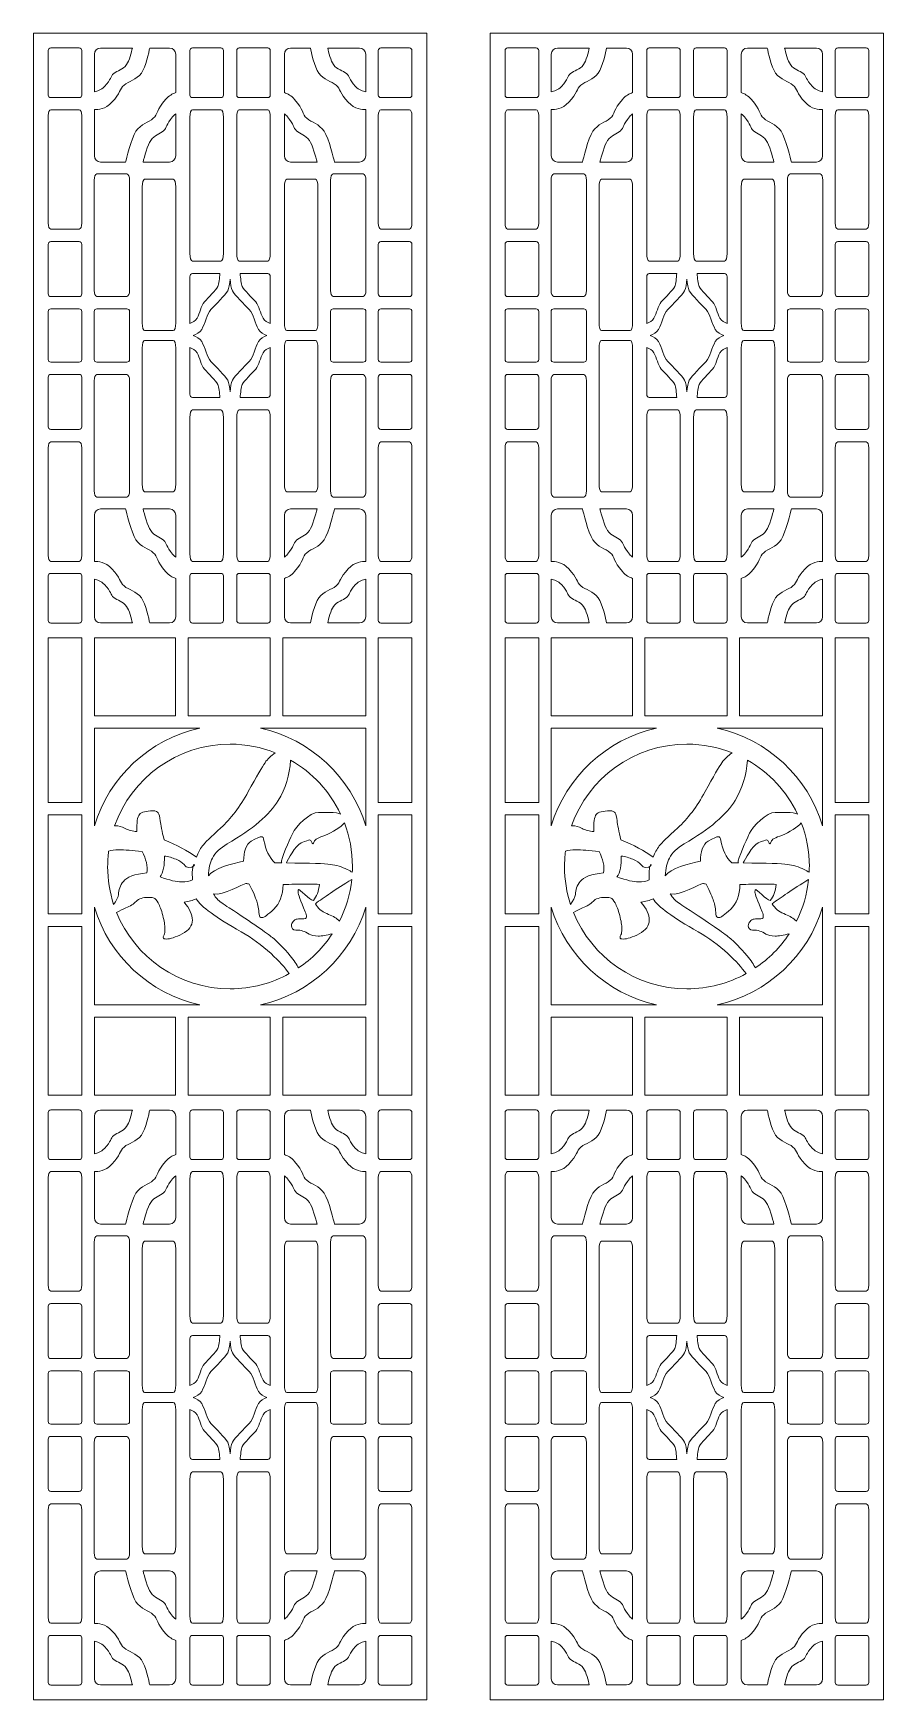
# Model space of a CAD drawing. Header units: centimetres. Extents: x 1.9 to 11.5, y -9.5 to 9.5.
import ezdxf

# ---------------------------------------------------------------- set-up
doc = ezdxf.new("R2010")
doc.units = ezdxf.units.CM
doc.header["$MEASUREMENT"] = 0
doc.layers.add('layer 1', color=7, linetype='Continuous')

msp = doc.modelspace()

# ---------------------------------------------------------------- linework, layer by layer
at = {"layer": 'layer 1', "color": 7, "lineweight": 20}
for points, knots in [([(1.85395, -2.77754), (1.85395, -2.77754), (1.85395, 2.76693), (1.85395, 2.76693), (1.85395, 2.76693), (1.85395, 2.76693), (1.85395, 2.76693), (1.85395, 2.76693), (1.85395, 2.76693), (1.85395, 2.76693), (1.85395, 6.05448), (1.85395, 6.05448), (1.85395, 6.05448), (1.85395, 6.05448), (1.85395, 9.5), (1.85395, 9.5), (1.85395, 9.5), (1.85395, 9.5), (4.09581, 9.5), (4.09581, 9.5), (4.09581, 9.5), (4.09581, 9.5), (6.33768, 9.5), (6.33768, 9.5), (6.33768, 9.5), (6.33768, 9.5), (6.33768, 6.05448), (6.33768, 6.05448), (6.33768, 6.05448), (6.33768, 6.05448), (6.33768, 2.76693), (6.33768, 2.76693), (6.33768, 2.76693), (6.33768, 2.76693), (6.33768, 2.76693), (6.33768, 2.76693), (6.33768, 2.76693), (6.33768, 2.76693), (6.33768, -2.77754), (6.33768, -2.77754), (6.33768, -2.77754), (6.33768, -2.77754), (6.33768, -2.77754), (6.33768, -2.77754), (6.33768, -2.77754), (6.33768, -2.77754), (6.33768, -6.05448), (6.33768, -6.05448), (6.33768, -6.05448), (6.33768, -6.05448), (6.33768, -9.5), (6.33768, -9.5), (6.33768, -9.5), (6.33768, -9.5), (4.09581, -9.5), (4.09581, -9.5), (4.09581, -9.5), (4.09581, -9.5), (1.85395, -9.5), (1.85395, -9.5), (1.85395, -9.5), (1.85395, -9.5), (1.85395, -6.05448), (1.85395, -6.05448), (1.85395, -6.05448), (1.85395, -6.05448), (1.85395, -2.77754), (1.85395, -2.77754), (1.85395, -2.77754), (1.85395, -2.77754), (1.85395, -2.77754), (1.85395, -2.77754)], [0, 0, 0, 0, 0.05263158, 0.05263158, 0.05263158, 0.05263158, 0.10526316, 0.10526316, 0.10526316, 0.10526316, 0.15789474, 0.15789474, 0.15789474, 0.15789474, 0.21052632, 0.21052632, 0.21052632, 0.21052632, 0.26315789, 0.26315789, 0.26315789, 0.26315789, 0.31578947, 0.31578947, 0.31578947, 0.31578947, 0.36842105, 0.36842105, 0.36842105, 0.36842105, 0.42105263, 0.42105263, 0.42105263, 0.42105263, 0.47368421, 0.47368421, 0.47368421, 0.47368421, 0.52631579, 0.52631579, 0.52631579, 0.52631579, 0.57894737, 0.57894737, 0.57894737, 0.57894737, 0.63157895, 0.63157895, 0.63157895, 0.63157895, 0.68421053, 0.68421053, 0.68421053, 0.68421053, 0.73684211, 0.73684211, 0.73684211, 0.73684211, 0.78947368, 0.78947368, 0.78947368, 0.78947368, 0.84210526, 0.84210526, 0.84210526, 0.84210526, 0.89473684, 0.89473684, 0.89473684, 0.89473684, 1, 1, 1, 1]), ([(2.02332, 9.30481), (2.02332, 9.30481), (2.02332, 8.79515), (2.02332, 8.79515), (2.02332, 8.79515), (2.02332, 8.77961), (2.03625, 8.7669), (2.05205, 8.7669), (2.05205, 8.7669), (2.05205, 8.7669), (2.37759, 8.7669), (2.37759, 8.7669), (2.37759, 8.7669), (2.39339, 8.7669), (2.40631, 8.77961), (2.40631, 8.79515), (2.40631, 8.79515), (2.40631, 8.79515), (2.40631, 9.30481), (2.40631, 9.30481), (2.40631, 9.30481), (2.40631, 9.32035), (2.39339, 9.33306), (2.37759, 9.33306), (2.37759, 9.33306), (2.37759, 9.33306), (2.05205, 9.33306), (2.05205, 9.33306), (2.05205, 9.33306), (2.03625, 9.33306), (2.02332, 9.32035), (2.02332, 9.30481)], [0, 0, 0, 0, 0.11111111, 0.11111111, 0.11111111, 0.11111111, 0.22222222, 0.22222222, 0.22222222, 0.22222222, 0.33333333, 0.33333333, 0.33333333, 0.33333333, 0.44444444, 0.44444444, 0.44444444, 0.44444444, 0.55555556, 0.55555556, 0.55555556, 0.55555556, 0.66666667, 0.66666667, 0.66666667, 0.66666667, 0.77777778, 0.77777778, 0.77777778, 0.77777778, 1, 1, 1, 1]), ([(2.55007, 9.26269), (2.55007, 9.26269), (2.55007, 8.83441), (2.55007, 8.83441), (2.55007, 8.83441), (2.5825, 8.83842), (2.62612, 8.85267), (2.66645, 8.89482), (2.66645, 8.89482), (2.74353, 8.97536), (2.72908, 9.00852), (2.77003, 9.04169), (2.77003, 9.04169), (2.81098, 9.07485), (2.87361, 9.08433), (2.91696, 9.14355), (2.91696, 9.14355), (2.94831, 9.18637), (2.9721, 9.28242), (2.98287, 9.33235), (2.98287, 9.33235), (2.98287, 9.33235), (2.61958, 9.33235), (2.61958, 9.33235), (2.61958, 9.33235), (2.58135, 9.33235), (2.55007, 9.30101), (2.55007, 9.26269)], [0, 0, 0, 0, 0.125, 0.125, 0.125, 0.125, 0.25, 0.25, 0.25, 0.25, 0.375, 0.375, 0.375, 0.375, 0.5, 0.5, 0.5, 0.5, 0.625, 0.625, 0.625, 0.625, 0.75, 0.75, 0.75, 0.75, 1, 1, 1, 1]), ([(2.55007, 8.63072), (2.55007, 8.63072), (2.55007, 8.10214), (2.55007, 8.10214), (2.55007, 8.10214), (2.55007, 8.06382), (2.58135, 8.03247), (2.61958, 8.03247), (2.61958, 8.03247), (2.61958, 8.03247), (2.90574, 8.03247), (2.90574, 8.03247), (2.90574, 8.03247), (2.91202, 8.0599), (2.9684, 8.30156), (3.02329, 8.38282), (3.02329, 8.38282), (3.08151, 8.46902), (3.16561, 8.48281), (3.22059, 8.53108), (3.22059, 8.53108), (3.27558, 8.57935), (3.25618, 8.62762), (3.35968, 8.74485), (3.35968, 8.74485), (3.39887, 8.78924), (3.44038, 8.81236), (3.47683, 8.82397), (3.47683, 8.82397), (3.47683, 8.82397), (3.47683, 9.26269), (3.47683, 9.26269), (3.47683, 9.26269), (3.47683, 9.30101), (3.44555, 9.33235), (3.40732, 9.33235), (3.40732, 9.33235), (3.40732, 9.33235), (3.17987, 9.33235), (3.17987, 9.33235), (3.17987, 9.33235), (3.17117, 9.28765), (3.13531, 9.11621), (3.08489, 9.04734), (3.08489, 9.04734), (3.02666, 8.96781), (2.94256, 8.95509), (2.88758, 8.91055), (2.88758, 8.91055), (2.83259, 8.86602), (2.852, 8.82148), (2.74849, 8.71332), (2.74849, 8.71332), (2.67371, 8.63519), (2.59051, 8.62844), (2.55007, 8.63072)], [0, 0, 0, 0, 0.06666667, 0.06666667, 0.06666667, 0.06666667, 0.13333333, 0.13333333, 0.13333333, 0.13333333, 0.2, 0.2, 0.2, 0.2, 0.26666667, 0.26666667, 0.26666667, 0.26666667, 0.33333333, 0.33333333, 0.33333333, 0.33333333, 0.4, 0.4, 0.4, 0.4, 0.46666667, 0.46666667, 0.46666667, 0.46666667, 0.53333333, 0.53333333, 0.53333333, 0.53333333, 0.6, 0.6, 0.6, 0.6, 0.66666667, 0.66666667, 0.66666667, 0.66666667, 0.73333333, 0.73333333, 0.73333333, 0.73333333, 0.8, 0.8, 0.8, 0.8, 0.86666667, 0.86666667, 0.86666667, 0.86666667, 1, 1, 1, 1]), ([(3.63717, 9.30481), (3.63717, 9.30481), (3.63717, 8.79515), (3.63717, 8.79515), (3.63717, 8.79515), (3.63717, 8.77961), (3.6501, 8.7669), (3.6659, 8.7669), (3.6659, 8.7669), (3.6659, 8.7669), (3.99144, 8.7669), (3.99144, 8.7669), (3.99144, 8.7669), (4.00724, 8.7669), (4.02016, 8.77961), (4.02016, 8.79515), (4.02016, 8.79515), (4.02016, 8.79515), (4.02016, 9.30481), (4.02016, 9.30481), (4.02016, 9.30481), (4.02016, 9.32035), (4.00724, 9.33306), (3.99144, 9.33306), (3.99144, 9.33306), (3.99144, 9.33306), (3.6659, 9.33306), (3.6659, 9.33306), (3.6659, 9.33306), (3.6501, 9.33306), (3.63717, 9.32035), (3.63717, 9.30481)], [0, 0, 0, 0, 0.11111111, 0.11111111, 0.11111111, 0.11111111, 0.22222222, 0.22222222, 0.22222222, 0.22222222, 0.33333333, 0.33333333, 0.33333333, 0.33333333, 0.44444444, 0.44444444, 0.44444444, 0.44444444, 0.55555556, 0.55555556, 0.55555556, 0.55555556, 0.66666667, 0.66666667, 0.66666667, 0.66666667, 0.77777778, 0.77777778, 0.77777778, 0.77777778, 1, 1, 1, 1]), ([(4.55445, 9.30481), (4.55445, 9.30481), (4.55445, 8.79515), (4.55445, 8.79515), (4.55445, 8.79515), (4.55445, 8.77961), (4.54152, 8.7669), (4.52572, 8.7669), (4.52572, 8.7669), (4.52572, 8.7669), (4.20018, 8.7669), (4.20018, 8.7669), (4.20018, 8.7669), (4.18438, 8.7669), (4.17146, 8.77961), (4.17146, 8.79515), (4.17146, 8.79515), (4.17146, 8.79515), (4.17146, 9.30481), (4.17146, 9.30481), (4.17146, 9.30481), (4.17146, 9.32035), (4.18438, 9.33306), (4.20018, 9.33306), (4.20018, 9.33306), (4.20018, 9.33306), (4.52572, 9.33306), (4.52572, 9.33306), (4.52572, 9.33306), (4.54152, 9.33306), (4.55445, 9.32035), (4.55445, 9.30481)], [0, 0, 0, 0, 0.11111111, 0.11111111, 0.11111111, 0.11111111, 0.22222222, 0.22222222, 0.22222222, 0.22222222, 0.33333333, 0.33333333, 0.33333333, 0.33333333, 0.44444444, 0.44444444, 0.44444444, 0.44444444, 0.55555556, 0.55555556, 0.55555556, 0.55555556, 0.66666667, 0.66666667, 0.66666667, 0.66666667, 0.77777778, 0.77777778, 0.77777778, 0.77777778, 1, 1, 1, 1]), ([(5.64155, 8.63072), (5.64155, 8.63072), (5.64155, 8.10214), (5.64155, 8.10214), (5.64155, 8.10214), (5.64155, 8.06382), (5.61027, 8.03247), (5.57204, 8.03247), (5.57204, 8.03247), (5.57204, 8.03247), (5.28588, 8.03247), (5.28588, 8.03247), (5.28588, 8.03247), (5.2796, 8.0599), (5.22322, 8.30156), (5.16834, 8.38282), (5.16834, 8.38282), (5.11011, 8.46902), (5.02601, 8.48281), (4.97103, 8.53108), (4.97103, 8.53108), (4.91604, 8.57935), (4.93545, 8.62762), (4.83194, 8.74485), (4.83194, 8.74485), (4.79275, 8.78924), (4.75124, 8.81236), (4.71479, 8.82397), (4.71479, 8.82397), (4.71479, 8.82397), (4.71479, 9.26269), (4.71479, 9.26269), (4.71479, 9.26269), (4.71479, 9.30101), (4.74607, 9.33235), (4.7843, 9.33235), (4.7843, 9.33235), (4.7843, 9.33235), (5.01175, 9.33235), (5.01175, 9.33235), (5.01175, 9.33235), (5.02045, 9.28765), (5.05631, 9.11621), (5.10674, 9.04734), (5.10674, 9.04734), (5.16496, 8.96781), (5.24906, 8.95509), (5.30405, 8.91055), (5.30405, 8.91055), (5.35903, 8.86602), (5.33963, 8.82148), (5.44313, 8.71332), (5.44313, 8.71332), (5.51791, 8.63519), (5.60111, 8.62844), (5.64155, 8.63072)], [0, 0, 0, 0, 0.06666667, 0.06666667, 0.06666667, 0.06666667, 0.13333333, 0.13333333, 0.13333333, 0.13333333, 0.2, 0.2, 0.2, 0.2, 0.26666667, 0.26666667, 0.26666667, 0.26666667, 0.33333333, 0.33333333, 0.33333333, 0.33333333, 0.4, 0.4, 0.4, 0.4, 0.46666667, 0.46666667, 0.46666667, 0.46666667, 0.53333333, 0.53333333, 0.53333333, 0.53333333, 0.6, 0.6, 0.6, 0.6, 0.66666667, 0.66666667, 0.66666667, 0.66666667, 0.73333333, 0.73333333, 0.73333333, 0.73333333, 0.8, 0.8, 0.8, 0.8, 0.86666667, 0.86666667, 0.86666667, 0.86666667, 1, 1, 1, 1]), ([(5.64155, 9.26269), (5.64155, 9.26269), (5.64155, 8.83441), (5.64155, 8.83441), (5.64155, 8.83441), (5.60912, 8.83842), (5.5655, 8.85267), (5.52517, 8.89482), (5.52517, 8.89482), (5.44809, 8.97536), (5.46254, 9.00852), (5.42159, 9.04169), (5.42159, 9.04169), (5.38064, 9.07485), (5.31802, 9.08433), (5.27466, 9.14355), (5.27466, 9.14355), (5.24331, 9.18637), (5.21952, 9.28242), (5.20875, 9.33235), (5.20875, 9.33235), (5.20875, 9.33235), (5.57204, 9.33235), (5.57204, 9.33235), (5.57204, 9.33235), (5.61027, 9.33235), (5.64155, 9.30101), (5.64155, 9.26269)], [0, 0, 0, 0, 0.125, 0.125, 0.125, 0.125, 0.25, 0.25, 0.25, 0.25, 0.375, 0.375, 0.375, 0.375, 0.5, 0.5, 0.5, 0.5, 0.625, 0.625, 0.625, 0.625, 0.75, 0.75, 0.75, 0.75, 1, 1, 1, 1]), ([(6.1683, 9.30481), (6.1683, 9.30481), (6.1683, 8.79515), (6.1683, 8.79515), (6.1683, 8.79515), (6.1683, 8.77961), (6.15537, 8.7669), (6.13958, 8.7669), (6.13958, 8.7669), (6.13958, 8.7669), (5.81403, 8.7669), (5.81403, 8.7669), (5.81403, 8.7669), (5.79824, 8.7669), (5.78531, 8.77961), (5.78531, 8.79515), (5.78531, 8.79515), (5.78531, 8.79515), (5.78531, 9.30481), (5.78531, 9.30481), (5.78531, 9.30481), (5.78531, 9.32035), (5.79824, 9.33306), (5.81403, 9.33306), (5.81403, 9.33306), (5.81403, 9.33306), (6.13958, 9.33306), (6.13958, 9.33306), (6.13958, 9.33306), (6.15537, 9.33306), (6.1683, 9.32035), (6.1683, 9.30481)], [0, 0, 0, 0, 0.11111111, 0.11111111, 0.11111111, 0.11111111, 0.22222222, 0.22222222, 0.22222222, 0.22222222, 0.33333333, 0.33333333, 0.33333333, 0.33333333, 0.44444444, 0.44444444, 0.44444444, 0.44444444, 0.55555556, 0.55555556, 0.55555556, 0.55555556, 0.66666667, 0.66666667, 0.66666667, 0.66666667, 0.77777778, 0.77777778, 0.77777778, 0.77777778, 1, 1, 1, 1]), ([(2.02332, 8.56154), (2.02332, 8.56154), (2.02332, 7.33535), (2.02332, 7.33535), (2.02332, 7.33535), (2.02332, 7.29797), (2.03625, 7.26738), (2.05205, 7.26738), (2.05205, 7.26738), (2.05205, 7.26738), (2.37759, 7.26738), (2.37759, 7.26738), (2.37759, 7.26738), (2.39339, 7.26738), (2.40631, 7.29797), (2.40631, 7.33535), (2.40631, 7.33535), (2.40631, 7.33535), (2.40631, 8.56154), (2.40631, 8.56154), (2.40631, 8.56154), (2.40631, 8.59892), (2.39339, 8.6295), (2.37759, 8.6295), (2.37759, 8.6295), (2.37759, 8.6295), (2.05205, 8.6295), (2.05205, 8.6295), (2.05205, 8.6295), (2.03625, 8.6295), (2.02332, 8.59892), (2.02332, 8.56154)], [0, 0, 0, 0, 0.11111111, 0.11111111, 0.11111111, 0.11111111, 0.22222222, 0.22222222, 0.22222222, 0.22222222, 0.33333333, 0.33333333, 0.33333333, 0.33333333, 0.44444444, 0.44444444, 0.44444444, 0.44444444, 0.55555556, 0.55555556, 0.55555556, 0.55555556, 0.66666667, 0.66666667, 0.66666667, 0.66666667, 0.77777778, 0.77777778, 0.77777778, 0.77777778, 1, 1, 1, 1]), ([(3.10417, 8.03247), (3.10417, 8.03247), (3.40732, 8.03247), (3.40732, 8.03247), (3.40732, 8.03247), (3.44555, 8.03247), (3.47683, 8.06382), (3.47683, 8.10214), (3.47683, 8.10214), (3.47683, 8.10214), (3.47683, 8.58038), (3.47683, 8.58038), (3.47683, 8.58038), (3.46508, 8.57181), (3.45327, 8.56121), (3.44172, 8.54813), (3.44172, 8.54813), (3.36464, 8.46083), (3.37909, 8.42489), (3.33814, 8.38894), (3.33814, 8.38894), (3.29719, 8.35299), (3.23457, 8.34272), (3.19121, 8.27853), (3.19121, 8.27853), (3.15713, 8.22807), (3.11895, 8.08947), (3.10417, 8.03247)], [0, 0, 0, 0, 0.125, 0.125, 0.125, 0.125, 0.25, 0.25, 0.25, 0.25, 0.375, 0.375, 0.375, 0.375, 0.5, 0.5, 0.5, 0.5, 0.625, 0.625, 0.625, 0.625, 0.75, 0.75, 0.75, 0.75, 1, 1, 1, 1]), ([(3.63717, 8.54336), (3.63717, 8.54336), (3.63717, 6.98928), (3.63717, 6.98928), (3.63717, 6.98928), (3.63717, 6.94191), (3.6501, 6.90315), (3.6659, 6.90315), (3.6659, 6.90315), (3.6659, 6.90315), (3.99144, 6.90315), (3.99144, 6.90315), (3.99144, 6.90315), (4.00724, 6.90315), (4.02016, 6.94191), (4.02016, 6.98928), (4.02016, 6.98928), (4.02016, 6.98928), (4.02016, 8.54336), (4.02016, 8.54336), (4.02016, 8.54336), (4.02016, 8.59074), (4.00724, 8.6295), (3.99144, 8.6295), (3.99144, 8.6295), (3.99144, 8.6295), (3.6659, 8.6295), (3.6659, 8.6295), (3.6659, 8.6295), (3.6501, 8.6295), (3.63717, 8.59074), (3.63717, 8.54336)], [0, 0, 0, 0, 0.11111111, 0.11111111, 0.11111111, 0.11111111, 0.22222222, 0.22222222, 0.22222222, 0.22222222, 0.33333333, 0.33333333, 0.33333333, 0.33333333, 0.44444444, 0.44444444, 0.44444444, 0.44444444, 0.55555556, 0.55555556, 0.55555556, 0.55555556, 0.66666667, 0.66666667, 0.66666667, 0.66666667, 0.77777778, 0.77777778, 0.77777778, 0.77777778, 1, 1, 1, 1]), ([(4.55445, 8.54336), (4.55445, 8.54336), (4.55445, 6.98928), (4.55445, 6.98928), (4.55445, 6.98928), (4.55445, 6.94191), (4.54152, 6.90315), (4.52572, 6.90315), (4.52572, 6.90315), (4.52572, 6.90315), (4.20018, 6.90315), (4.20018, 6.90315), (4.20018, 6.90315), (4.18438, 6.90315), (4.17146, 6.94191), (4.17146, 6.98928), (4.17146, 6.98928), (4.17146, 6.98928), (4.17146, 8.54336), (4.17146, 8.54336), (4.17146, 8.54336), (4.17146, 8.59074), (4.18438, 8.6295), (4.20018, 8.6295), (4.20018, 8.6295), (4.20018, 8.6295), (4.52572, 8.6295), (4.52572, 8.6295), (4.52572, 8.6295), (4.54152, 8.6295), (4.55445, 8.59074), (4.55445, 8.54336)], [0, 0, 0, 0, 0.11111111, 0.11111111, 0.11111111, 0.11111111, 0.22222222, 0.22222222, 0.22222222, 0.22222222, 0.33333333, 0.33333333, 0.33333333, 0.33333333, 0.44444444, 0.44444444, 0.44444444, 0.44444444, 0.55555556, 0.55555556, 0.55555556, 0.55555556, 0.66666667, 0.66666667, 0.66666667, 0.66666667, 0.77777778, 0.77777778, 0.77777778, 0.77777778, 1, 1, 1, 1]), ([(5.08745, 8.03247), (5.08745, 8.03247), (4.7843, 8.03247), (4.7843, 8.03247), (4.7843, 8.03247), (4.74607, 8.03247), (4.71479, 8.06382), (4.71479, 8.10214), (4.71479, 8.10214), (4.71479, 8.10214), (4.71479, 8.58038), (4.71479, 8.58038), (4.71479, 8.58038), (4.72654, 8.57181), (4.73836, 8.56121), (4.7499, 8.54813), (4.7499, 8.54813), (4.82698, 8.46083), (4.81253, 8.42489), (4.85348, 8.38894), (4.85348, 8.38894), (4.89443, 8.35299), (4.95706, 8.34272), (5.00041, 8.27853), (5.00041, 8.27853), (5.0345, 8.22807), (5.07268, 8.08947), (5.08745, 8.03247)], [0, 0, 0, 0, 0.125, 0.125, 0.125, 0.125, 0.25, 0.25, 0.25, 0.25, 0.375, 0.375, 0.375, 0.375, 0.5, 0.5, 0.5, 0.5, 0.625, 0.625, 0.625, 0.625, 0.75, 0.75, 0.75, 0.75, 1, 1, 1, 1]), ([(6.1683, 8.56154), (6.1683, 8.56154), (6.1683, 7.33535), (6.1683, 7.33535), (6.1683, 7.33535), (6.1683, 7.29797), (6.15537, 7.26738), (6.13958, 7.26738), (6.13958, 7.26738), (6.13958, 7.26738), (5.81403, 7.26738), (5.81403, 7.26738), (5.81403, 7.26738), (5.79824, 7.26738), (5.78531, 7.29797), (5.78531, 7.33535), (5.78531, 7.33535), (5.78531, 7.33535), (5.78531, 8.56154), (5.78531, 8.56154), (5.78531, 8.56154), (5.78531, 8.59892), (5.79824, 8.6295), (5.81403, 8.6295), (5.81403, 8.6295), (5.81403, 8.6295), (6.13958, 8.6295), (6.13958, 8.6295), (6.13958, 8.6295), (6.15537, 8.6295), (6.1683, 8.59892), (6.1683, 8.56154)], [0, 0, 0, 0, 0.11111111, 0.11111111, 0.11111111, 0.11111111, 0.22222222, 0.22222222, 0.22222222, 0.22222222, 0.33333333, 0.33333333, 0.33333333, 0.33333333, 0.44444444, 0.44444444, 0.44444444, 0.44444444, 0.55555556, 0.55555556, 0.55555556, 0.55555556, 0.66666667, 0.66666667, 0.66666667, 0.66666667, 0.77777778, 0.77777778, 0.77777778, 0.77777778, 1, 1, 1, 1]), ([(2.54759, 7.82681), (2.54759, 7.82681), (2.54759, 6.5695), (2.54759, 6.5695), (2.54759, 6.5695), (2.54759, 6.53117), (2.5612, 6.49981), (2.57783, 6.49981), (2.57783, 6.49981), (2.57783, 6.49981), (2.92057, 6.49981), (2.92057, 6.49981), (2.92057, 6.49981), (2.9372, 6.49981), (2.95081, 6.53117), (2.95081, 6.5695), (2.95081, 6.5695), (2.95081, 6.5695), (2.95081, 7.82681), (2.95081, 7.82681), (2.95081, 7.82681), (2.95081, 7.86514), (2.9372, 7.8965), (2.92057, 7.8965), (2.92057, 7.8965), (2.92057, 7.8965), (2.57783, 7.8965), (2.57783, 7.8965), (2.57783, 7.8965), (2.5612, 7.8965), (2.54759, 7.86514), (2.54759, 7.82681)], [0, 0, 0, 0, 0.11111111, 0.11111111, 0.11111111, 0.11111111, 0.22222222, 0.22222222, 0.22222222, 0.22222222, 0.33333333, 0.33333333, 0.33333333, 0.33333333, 0.44444444, 0.44444444, 0.44444444, 0.44444444, 0.55555556, 0.55555556, 0.55555556, 0.55555556, 0.66666667, 0.66666667, 0.66666667, 0.66666667, 0.77777778, 0.77777778, 0.77777778, 0.77777778, 1, 1, 1, 1]), ([(3.47683, 7.75043), (3.47683, 7.75043), (3.47683, 6.19635), (3.47683, 6.19635), (3.47683, 6.19635), (3.47683, 6.14898), (3.4639, 6.11021), (3.44811, 6.11021), (3.44811, 6.11021), (3.44811, 6.11021), (3.12257, 6.11021), (3.12257, 6.11021), (3.12257, 6.11021), (3.10677, 6.11021), (3.09384, 6.14898), (3.09384, 6.19635), (3.09384, 6.19635), (3.09384, 6.19635), (3.09384, 7.75043), (3.09384, 7.75043), (3.09384, 7.75043), (3.09384, 7.79781), (3.10677, 7.83657), (3.12257, 7.83657), (3.12257, 7.83657), (3.12257, 7.83657), (3.44811, 7.83657), (3.44811, 7.83657), (3.44811, 7.83657), (3.4639, 7.83657), (3.47683, 7.79781), (3.47683, 7.75043)], [0, 0, 0, 0, 0.11111111, 0.11111111, 0.11111111, 0.11111111, 0.22222222, 0.22222222, 0.22222222, 0.22222222, 0.33333333, 0.33333333, 0.33333333, 0.33333333, 0.44444444, 0.44444444, 0.44444444, 0.44444444, 0.55555556, 0.55555556, 0.55555556, 0.55555556, 0.66666667, 0.66666667, 0.66666667, 0.66666667, 0.77777778, 0.77777778, 0.77777778, 0.77777778, 1, 1, 1, 1]), ([(4.71479, 7.75043), (4.71479, 7.75043), (4.71479, 6.19635), (4.71479, 6.19635), (4.71479, 6.19635), (4.71479, 6.14898), (4.72772, 6.11021), (4.74351, 6.11021), (4.74351, 6.11021), (4.74351, 6.11021), (5.06906, 6.11021), (5.06906, 6.11021), (5.06906, 6.11021), (5.08485, 6.11021), (5.09778, 6.14898), (5.09778, 6.19635), (5.09778, 6.19635), (5.09778, 6.19635), (5.09778, 7.75043), (5.09778, 7.75043), (5.09778, 7.75043), (5.09778, 7.79781), (5.08485, 7.83657), (5.06906, 7.83657), (5.06906, 7.83657), (5.06906, 7.83657), (4.74351, 7.83657), (4.74351, 7.83657), (4.74351, 7.83657), (4.72772, 7.83657), (4.71479, 7.79781), (4.71479, 7.75043)], [0, 0, 0, 0, 0.11111111, 0.11111111, 0.11111111, 0.11111111, 0.22222222, 0.22222222, 0.22222222, 0.22222222, 0.33333333, 0.33333333, 0.33333333, 0.33333333, 0.44444444, 0.44444444, 0.44444444, 0.44444444, 0.55555556, 0.55555556, 0.55555556, 0.55555556, 0.66666667, 0.66666667, 0.66666667, 0.66666667, 0.77777778, 0.77777778, 0.77777778, 0.77777778, 1, 1, 1, 1]), ([(5.64403, 7.82681), (5.64403, 7.82681), (5.64403, 6.5695), (5.64403, 6.5695), (5.64403, 6.5695), (5.64403, 6.53117), (5.63042, 6.49981), (5.61379, 6.49981), (5.61379, 6.49981), (5.61379, 6.49981), (5.27105, 6.49981), (5.27105, 6.49981), (5.27105, 6.49981), (5.25442, 6.49981), (5.24081, 6.53117), (5.24081, 6.5695), (5.24081, 6.5695), (5.24081, 6.5695), (5.24081, 7.82681), (5.24081, 7.82681), (5.24081, 7.82681), (5.24081, 7.86514), (5.25442, 7.8965), (5.27105, 7.8965), (5.27105, 7.8965), (5.27105, 7.8965), (5.61379, 7.8965), (5.61379, 7.8965), (5.61379, 7.8965), (5.63042, 7.8965), (5.64403, 7.86514), (5.64403, 7.82681)], [0, 0, 0, 0, 0.11111111, 0.11111111, 0.11111111, 0.11111111, 0.22222222, 0.22222222, 0.22222222, 0.22222222, 0.33333333, 0.33333333, 0.33333333, 0.33333333, 0.44444444, 0.44444444, 0.44444444, 0.44444444, 0.55555556, 0.55555556, 0.55555556, 0.55555556, 0.66666667, 0.66666667, 0.66666667, 0.66666667, 0.77777778, 0.77777778, 0.77777778, 0.77777778, 1, 1, 1, 1]), ([(2.02332, 7.09393), (2.02332, 7.09393), (2.02332, 6.52882), (2.02332, 6.52882), (2.02332, 6.52882), (2.02332, 6.51159), (2.03625, 6.49749), (2.05205, 6.49749), (2.05205, 6.49749), (2.05205, 6.49749), (2.37759, 6.49749), (2.37759, 6.49749), (2.37759, 6.49749), (2.39339, 6.49749), (2.40631, 6.51159), (2.40631, 6.52882), (2.40631, 6.52882), (2.40631, 6.52882), (2.40631, 7.09393), (2.40631, 7.09393), (2.40631, 7.09393), (2.40631, 7.11116), (2.39339, 7.12525), (2.37759, 7.12525), (2.37759, 7.12525), (2.37759, 7.12525), (2.05205, 7.12525), (2.05205, 7.12525), (2.05205, 7.12525), (2.03625, 7.12525), (2.02332, 7.11116), (2.02332, 7.09393)], [0, 0, 0, 0, 0.11111111, 0.11111111, 0.11111111, 0.11111111, 0.22222222, 0.22222222, 0.22222222, 0.22222222, 0.33333333, 0.33333333, 0.33333333, 0.33333333, 0.44444444, 0.44444444, 0.44444444, 0.44444444, 0.55555556, 0.55555556, 0.55555556, 0.55555556, 0.66666667, 0.66666667, 0.66666667, 0.66666667, 0.77777778, 0.77777778, 0.77777778, 0.77777778, 1, 1, 1, 1]), ([(6.1683, 7.09393), (6.1683, 7.09393), (6.1683, 6.52882), (6.1683, 6.52882), (6.1683, 6.52882), (6.1683, 6.51159), (6.15537, 6.49749), (6.13958, 6.49749), (6.13958, 6.49749), (6.13958, 6.49749), (5.81403, 6.49749), (5.81403, 6.49749), (5.81403, 6.49749), (5.79824, 6.49749), (5.78531, 6.51159), (5.78531, 6.52882), (5.78531, 6.52882), (5.78531, 6.52882), (5.78531, 7.09393), (5.78531, 7.09393), (5.78531, 7.09393), (5.78531, 7.11116), (5.79824, 7.12525), (5.81403, 7.12525), (5.81403, 7.12525), (5.81403, 7.12525), (6.13958, 7.12525), (6.13958, 7.12525), (6.13958, 7.12525), (6.15537, 7.12525), (6.1683, 7.11116), (6.1683, 7.09393)], [0, 0, 0, 0, 0.11111111, 0.11111111, 0.11111111, 0.11111111, 0.22222222, 0.22222222, 0.22222222, 0.22222222, 0.33333333, 0.33333333, 0.33333333, 0.33333333, 0.44444444, 0.44444444, 0.44444444, 0.44444444, 0.55555556, 0.55555556, 0.55555556, 0.55555556, 0.66666667, 0.66666667, 0.66666667, 0.66666667, 0.77777778, 0.77777778, 0.77777778, 0.77777778, 1, 1, 1, 1]), ([(3.63717, 6.72506), (3.63717, 6.72506), (3.63717, 6.19153), (3.63717, 6.19153), (3.63717, 6.19153), (3.6667, 6.20267), (3.70143, 6.22131), (3.71948, 6.2509), (3.71948, 6.2509), (3.75464, 6.30852), (3.76167, 6.39149), (3.80385, 6.43759), (3.80385, 6.43759), (3.84603, 6.48368), (3.93509, 6.57357), (3.95618, 6.61275), (3.95618, 6.61275), (3.97029, 6.63896), (3.97706, 6.71368), (3.97999, 6.76025), (3.97999, 6.76025), (3.97999, 6.76025), (3.6659, 6.76025), (3.6659, 6.76025), (3.6659, 6.76025), (3.6501, 6.76025), (3.63717, 6.74442), (3.63717, 6.72506)], [0, 0, 0, 0, 0.125, 0.125, 0.125, 0.125, 0.25, 0.25, 0.25, 0.25, 0.375, 0.375, 0.375, 0.375, 0.5, 0.5, 0.5, 0.5, 0.625, 0.625, 0.625, 0.625, 0.75, 0.75, 0.75, 0.75, 1, 1, 1, 1]), ([(4.09581, 5.41086), (4.09105, 5.46213), (4.08293, 5.51982), (4.06957, 5.54392), (4.06957, 5.54392), (4.04309, 5.59169), (3.93127, 5.70129), (3.8783, 5.75749), (3.8783, 5.75749), (3.82534, 5.8137), (3.81651, 5.91486), (3.77237, 5.98512), (3.77237, 5.98512), (3.75131, 6.01863), (3.71218, 6.04063), (3.677, 6.05448), (3.677, 6.05448), (3.71218, 6.06833), (3.75131, 6.09032), (3.77237, 6.12384), (3.77237, 6.12384), (3.81651, 6.1941), (3.82534, 6.29526), (3.8783, 6.35147), (3.8783, 6.35147), (3.93127, 6.40767), (4.04309, 6.51727), (4.06957, 6.56504), (4.06957, 6.56504), (4.08293, 6.58914), (4.09105, 6.64683), (4.09581, 6.6981), (4.09581, 6.6981), (4.10058, 6.64683), (4.10869, 6.58914), (4.12205, 6.56504), (4.12205, 6.56504), (4.14853, 6.51727), (4.26035, 6.40767), (4.31332, 6.35147), (4.31332, 6.35147), (4.36628, 6.29526), (4.37511, 6.1941), (4.41925, 6.12384), (4.41925, 6.12384), (4.44031, 6.09032), (4.47944, 6.06833), (4.51462, 6.05448), (4.51462, 6.05448), (4.47944, 6.04063), (4.44031, 6.01863), (4.41925, 5.98512), (4.41925, 5.98512), (4.37511, 5.91486), (4.36628, 5.8137), (4.31332, 5.75749), (4.31332, 5.75749), (4.26035, 5.70129), (4.14853, 5.59169), (4.12205, 5.54392), (4.12205, 5.54392), (4.10869, 5.51982), (4.10058, 5.46213), (4.09581, 5.41086)], [0, 0, 0, 0, 0.05882353, 0.05882353, 0.05882353, 0.05882353, 0.11764706, 0.11764706, 0.11764706, 0.11764706, 0.17647059, 0.17647059, 0.17647059, 0.17647059, 0.23529412, 0.23529412, 0.23529412, 0.23529412, 0.29411765, 0.29411765, 0.29411765, 0.29411765, 0.35294118, 0.35294118, 0.35294118, 0.35294118, 0.41176471, 0.41176471, 0.41176471, 0.41176471, 0.47058824, 0.47058824, 0.47058824, 0.47058824, 0.52941176, 0.52941176, 0.52941176, 0.52941176, 0.58823529, 0.58823529, 0.58823529, 0.58823529, 0.64705882, 0.64705882, 0.64705882, 0.64705882, 0.70588235, 0.70588235, 0.70588235, 0.70588235, 0.76470588, 0.76470588, 0.76470588, 0.76470588, 0.82352941, 0.82352941, 0.82352941, 0.82352941, 0.88235294, 0.88235294, 0.88235294, 0.88235294, 1, 1, 1, 1]), ([(4.55445, 6.72506), (4.55445, 6.72506), (4.55445, 6.19153), (4.55445, 6.19153), (4.55445, 6.19153), (4.52492, 6.20267), (4.49019, 6.22131), (4.47214, 6.2509), (4.47214, 6.2509), (4.43699, 6.30852), (4.42996, 6.39149), (4.38777, 6.43759), (4.38777, 6.43759), (4.34559, 6.48368), (4.25654, 6.57357), (4.23544, 6.61275), (4.23544, 6.61275), (4.22133, 6.63896), (4.21456, 6.71368), (4.21163, 6.76025), (4.21163, 6.76025), (4.21163, 6.76025), (4.52572, 6.76025), (4.52572, 6.76025), (4.52572, 6.76025), (4.54152, 6.76025), (4.55445, 6.74442), (4.55445, 6.72506)], [0, 0, 0, 0, 0.125, 0.125, 0.125, 0.125, 0.25, 0.25, 0.25, 0.25, 0.375, 0.375, 0.375, 0.375, 0.5, 0.5, 0.5, 0.5, 0.625, 0.625, 0.625, 0.625, 0.75, 0.75, 0.75, 0.75, 1, 1, 1, 1]), ([(2.02332, 6.05448), (2.02332, 6.05448), (2.02332, 6.32995), (2.02332, 6.32995), (2.02332, 6.32995), (2.02332, 6.34523), (2.03625, 6.35773), (2.05205, 6.35773), (2.05205, 6.35773), (2.05205, 6.35773), (2.37759, 6.35773), (2.37759, 6.35773), (2.37759, 6.35773), (2.39339, 6.35773), (2.40631, 6.34523), (2.40631, 6.32995), (2.40631, 6.32995), (2.40631, 6.32995), (2.40631, 6.05448), (2.40631, 6.05448), (2.40631, 6.05448), (2.40631, 6.05448), (2.40631, 5.77901), (2.40631, 5.77901), (2.40631, 5.77901), (2.40631, 5.76373), (2.39339, 5.75123), (2.37759, 5.75123), (2.37759, 5.75123), (2.37759, 5.75123), (2.05205, 5.75123), (2.05205, 5.75123), (2.05205, 5.75123), (2.03625, 5.75123), (2.02332, 5.76373), (2.02332, 5.77901), (2.02332, 5.77901), (2.02332, 5.77901), (2.02332, 6.05448), (2.02332, 6.05448)], [0, 0, 0, 0, 0.09090909, 0.09090909, 0.09090909, 0.09090909, 0.18181818, 0.18181818, 0.18181818, 0.18181818, 0.27272727, 0.27272727, 0.27272727, 0.27272727, 0.36363636, 0.36363636, 0.36363636, 0.36363636, 0.45454545, 0.45454545, 0.45454545, 0.45454545, 0.54545455, 0.54545455, 0.54545455, 0.54545455, 0.63636364, 0.63636364, 0.63636364, 0.63636364, 0.72727273, 0.72727273, 0.72727273, 0.72727273, 0.81818182, 0.81818182, 0.81818182, 0.81818182, 1, 1, 1, 1]), ([(2.54759, 6.05448), (2.54759, 6.05448), (2.54759, 6.32995), (2.54759, 6.32995), (2.54759, 6.32995), (2.54759, 6.34523), (2.5612, 6.35773), (2.57783, 6.35773), (2.57783, 6.35773), (2.57783, 6.35773), (2.92057, 6.35773), (2.92057, 6.35773), (2.92057, 6.35773), (2.9372, 6.35773), (2.95081, 6.34523), (2.95081, 6.32995), (2.95081, 6.32995), (2.95081, 6.32995), (2.95081, 6.05448), (2.95081, 6.05448), (2.95081, 6.05448), (2.95081, 6.05448), (2.95081, 5.77901), (2.95081, 5.77901), (2.95081, 5.77901), (2.95081, 5.76373), (2.9372, 5.75123), (2.92057, 5.75123), (2.92057, 5.75123), (2.92057, 5.75123), (2.57783, 5.75123), (2.57783, 5.75123), (2.57783, 5.75123), (2.5612, 5.75123), (2.54759, 5.76373), (2.54759, 5.77901), (2.54759, 5.77901), (2.54759, 5.77901), (2.54759, 6.05448), (2.54759, 6.05448)], [0, 0, 0, 0, 0.09090909, 0.09090909, 0.09090909, 0.09090909, 0.18181818, 0.18181818, 0.18181818, 0.18181818, 0.27272727, 0.27272727, 0.27272727, 0.27272727, 0.36363636, 0.36363636, 0.36363636, 0.36363636, 0.45454545, 0.45454545, 0.45454545, 0.45454545, 0.54545455, 0.54545455, 0.54545455, 0.54545455, 0.63636364, 0.63636364, 0.63636364, 0.63636364, 0.72727273, 0.72727273, 0.72727273, 0.72727273, 0.81818182, 0.81818182, 0.81818182, 0.81818182, 1, 1, 1, 1]), ([(5.24081, 6.05448), (5.24081, 6.05448), (5.24081, 6.32995), (5.24081, 6.32995), (5.24081, 6.32995), (5.24081, 6.34523), (5.25442, 6.35773), (5.27105, 6.35773), (5.27105, 6.35773), (5.27105, 6.35773), (5.61379, 6.35773), (5.61379, 6.35773), (5.61379, 6.35773), (5.63042, 6.35773), (5.64403, 6.34523), (5.64403, 6.32995), (5.64403, 6.32995), (5.64403, 6.32995), (5.64403, 6.05448), (5.64403, 6.05448), (5.64403, 6.05448), (5.64403, 6.05448), (5.64403, 5.77901), (5.64403, 5.77901), (5.64403, 5.77901), (5.64403, 5.76373), (5.63042, 5.75123), (5.61379, 5.75123), (5.61379, 5.75123), (5.61379, 5.75123), (5.27105, 5.75123), (5.27105, 5.75123), (5.27105, 5.75123), (5.25442, 5.75123), (5.24081, 5.76373), (5.24081, 5.77901), (5.24081, 5.77901), (5.24081, 5.77901), (5.24081, 6.05448), (5.24081, 6.05448)], [0, 0, 0, 0, 0.09090909, 0.09090909, 0.09090909, 0.09090909, 0.18181818, 0.18181818, 0.18181818, 0.18181818, 0.27272727, 0.27272727, 0.27272727, 0.27272727, 0.36363636, 0.36363636, 0.36363636, 0.36363636, 0.45454545, 0.45454545, 0.45454545, 0.45454545, 0.54545455, 0.54545455, 0.54545455, 0.54545455, 0.63636364, 0.63636364, 0.63636364, 0.63636364, 0.72727273, 0.72727273, 0.72727273, 0.72727273, 0.81818182, 0.81818182, 0.81818182, 0.81818182, 1, 1, 1, 1]), ([(5.78531, 6.05448), (5.78531, 6.05448), (5.78531, 6.32995), (5.78531, 6.32995), (5.78531, 6.32995), (5.78531, 6.34523), (5.79824, 6.35773), (5.81403, 6.35773), (5.81403, 6.35773), (5.81403, 6.35773), (6.13958, 6.35773), (6.13958, 6.35773), (6.13958, 6.35773), (6.15537, 6.35773), (6.1683, 6.34523), (6.1683, 6.32995), (6.1683, 6.32995), (6.1683, 6.32995), (6.1683, 6.05448), (6.1683, 6.05448), (6.1683, 6.05448), (6.1683, 6.05448), (6.1683, 5.77901), (6.1683, 5.77901), (6.1683, 5.77901), (6.1683, 5.76373), (6.15537, 5.75123), (6.13958, 5.75123), (6.13958, 5.75123), (6.13958, 5.75123), (5.81403, 5.75123), (5.81403, 5.75123), (5.81403, 5.75123), (5.79824, 5.75123), (5.78531, 5.76373), (5.78531, 5.77901), (5.78531, 5.77901), (5.78531, 5.77901), (5.78531, 6.05448), (5.78531, 6.05448)], [0, 0, 0, 0, 0.09090909, 0.09090909, 0.09090909, 0.09090909, 0.18181818, 0.18181818, 0.18181818, 0.18181818, 0.27272727, 0.27272727, 0.27272727, 0.27272727, 0.36363636, 0.36363636, 0.36363636, 0.36363636, 0.45454545, 0.45454545, 0.45454545, 0.45454545, 0.54545455, 0.54545455, 0.54545455, 0.54545455, 0.63636364, 0.63636364, 0.63636364, 0.63636364, 0.72727273, 0.72727273, 0.72727273, 0.72727273, 0.81818182, 0.81818182, 0.81818182, 0.81818182, 1, 1, 1, 1]), ([(3.47683, 4.35853), (3.47683, 4.35853), (3.47683, 5.91261), (3.47683, 5.91261), (3.47683, 5.91261), (3.47683, 5.95998), (3.4639, 5.99874), (3.44811, 5.99874), (3.44811, 5.99874), (3.44811, 5.99874), (3.12257, 5.99874), (3.12257, 5.99874), (3.12257, 5.99874), (3.10677, 5.99874), (3.09384, 5.95998), (3.09384, 5.91261), (3.09384, 5.91261), (3.09384, 5.91261), (3.09384, 4.35853), (3.09384, 4.35853), (3.09384, 4.35853), (3.09384, 4.31115), (3.10677, 4.27239), (3.12257, 4.27239), (3.12257, 4.27239), (3.12257, 4.27239), (3.44811, 4.27239), (3.44811, 4.27239), (3.44811, 4.27239), (3.4639, 4.27239), (3.47683, 4.31115), (3.47683, 4.35853)], [0, 0, 0, 0, 0.11111111, 0.11111111, 0.11111111, 0.11111111, 0.22222222, 0.22222222, 0.22222222, 0.22222222, 0.33333333, 0.33333333, 0.33333333, 0.33333333, 0.44444444, 0.44444444, 0.44444444, 0.44444444, 0.55555556, 0.55555556, 0.55555556, 0.55555556, 0.66666667, 0.66666667, 0.66666667, 0.66666667, 0.77777778, 0.77777778, 0.77777778, 0.77777778, 1, 1, 1, 1]), ([(3.63717, 5.3839), (3.63717, 5.3839), (3.63717, 5.91743), (3.63717, 5.91743), (3.63717, 5.91743), (3.6667, 5.90629), (3.70143, 5.88765), (3.71948, 5.85806), (3.71948, 5.85806), (3.75464, 5.80044), (3.76167, 5.71747), (3.80385, 5.67137), (3.80385, 5.67137), (3.84603, 5.62528), (3.93509, 5.53539), (3.95618, 5.49621), (3.95618, 5.49621), (3.97029, 5.47), (3.97706, 5.39528), (3.97999, 5.34871), (3.97999, 5.34871), (3.97999, 5.34871), (3.6659, 5.34871), (3.6659, 5.34871), (3.6659, 5.34871), (3.6501, 5.34871), (3.63717, 5.36454), (3.63717, 5.3839)], [0, 0, 0, 0, 0.125, 0.125, 0.125, 0.125, 0.25, 0.25, 0.25, 0.25, 0.375, 0.375, 0.375, 0.375, 0.5, 0.5, 0.5, 0.5, 0.625, 0.625, 0.625, 0.625, 0.75, 0.75, 0.75, 0.75, 1, 1, 1, 1]), ([(4.55445, 5.3839), (4.55445, 5.3839), (4.55445, 5.91743), (4.55445, 5.91743), (4.55445, 5.91743), (4.52492, 5.90629), (4.49019, 5.88765), (4.47214, 5.85806), (4.47214, 5.85806), (4.43699, 5.80044), (4.42996, 5.71747), (4.38777, 5.67137), (4.38777, 5.67137), (4.34559, 5.62528), (4.25654, 5.53539), (4.23544, 5.49621), (4.23544, 5.49621), (4.22133, 5.47), (4.21456, 5.39528), (4.21163, 5.34871), (4.21163, 5.34871), (4.21163, 5.34871), (4.52572, 5.34871), (4.52572, 5.34871), (4.52572, 5.34871), (4.54152, 5.34871), (4.55445, 5.36454), (4.55445, 5.3839)], [0, 0, 0, 0, 0.125, 0.125, 0.125, 0.125, 0.25, 0.25, 0.25, 0.25, 0.375, 0.375, 0.375, 0.375, 0.5, 0.5, 0.5, 0.5, 0.625, 0.625, 0.625, 0.625, 0.75, 0.75, 0.75, 0.75, 1, 1, 1, 1]), ([(4.71479, 4.35853), (4.71479, 4.35853), (4.71479, 5.91261), (4.71479, 5.91261), (4.71479, 5.91261), (4.71479, 5.95998), (4.72772, 5.99874), (4.74351, 5.99874), (4.74351, 5.99874), (4.74351, 5.99874), (5.06906, 5.99874), (5.06906, 5.99874), (5.06906, 5.99874), (5.08485, 5.99874), (5.09778, 5.95998), (5.09778, 5.91261), (5.09778, 5.91261), (5.09778, 5.91261), (5.09778, 4.35853), (5.09778, 4.35853), (5.09778, 4.35853), (5.09778, 4.31115), (5.08485, 4.27239), (5.06906, 4.27239), (5.06906, 4.27239), (5.06906, 4.27239), (4.74351, 4.27239), (4.74351, 4.27239), (4.74351, 4.27239), (4.72772, 4.27239), (4.71479, 4.31115), (4.71479, 4.35853)], [0, 0, 0, 0, 0.11111111, 0.11111111, 0.11111111, 0.11111111, 0.22222222, 0.22222222, 0.22222222, 0.22222222, 0.33333333, 0.33333333, 0.33333333, 0.33333333, 0.44444444, 0.44444444, 0.44444444, 0.44444444, 0.55555556, 0.55555556, 0.55555556, 0.55555556, 0.66666667, 0.66666667, 0.66666667, 0.66666667, 0.77777778, 0.77777778, 0.77777778, 0.77777778, 1, 1, 1, 1]), ([(2.02332, 5.01503), (2.02332, 5.01503), (2.02332, 5.58014), (2.02332, 5.58014), (2.02332, 5.58014), (2.02332, 5.59737), (2.03625, 5.61147), (2.05205, 5.61147), (2.05205, 5.61147), (2.05205, 5.61147), (2.37759, 5.61147), (2.37759, 5.61147), (2.37759, 5.61147), (2.39339, 5.61147), (2.40631, 5.59737), (2.40631, 5.58014), (2.40631, 5.58014), (2.40631, 5.58014), (2.40631, 5.01503), (2.40631, 5.01503), (2.40631, 5.01503), (2.40631, 4.9978), (2.39339, 4.98371), (2.37759, 4.98371), (2.37759, 4.98371), (2.37759, 4.98371), (2.05205, 4.98371), (2.05205, 4.98371), (2.05205, 4.98371), (2.03625, 4.98371), (2.02332, 4.9978), (2.02332, 5.01503)], [0, 0, 0, 0, 0.11111111, 0.11111111, 0.11111111, 0.11111111, 0.22222222, 0.22222222, 0.22222222, 0.22222222, 0.33333333, 0.33333333, 0.33333333, 0.33333333, 0.44444444, 0.44444444, 0.44444444, 0.44444444, 0.55555556, 0.55555556, 0.55555556, 0.55555556, 0.66666667, 0.66666667, 0.66666667, 0.66666667, 0.77777778, 0.77777778, 0.77777778, 0.77777778, 1, 1, 1, 1]), ([(2.54759, 4.28215), (2.54759, 4.28215), (2.54759, 5.53946), (2.54759, 5.53946), (2.54759, 5.53946), (2.54759, 5.57779), (2.5612, 5.60915), (2.57783, 5.60915), (2.57783, 5.60915), (2.57783, 5.60915), (2.92057, 5.60915), (2.92057, 5.60915), (2.92057, 5.60915), (2.9372, 5.60915), (2.95081, 5.57779), (2.95081, 5.53946), (2.95081, 5.53946), (2.95081, 5.53946), (2.95081, 4.28215), (2.95081, 4.28215), (2.95081, 4.28215), (2.95081, 4.24382), (2.9372, 4.21246), (2.92057, 4.21246), (2.92057, 4.21246), (2.92057, 4.21246), (2.57783, 4.21246), (2.57783, 4.21246), (2.57783, 4.21246), (2.5612, 4.21246), (2.54759, 4.24382), (2.54759, 4.28215)], [0, 0, 0, 0, 0.11111111, 0.11111111, 0.11111111, 0.11111111, 0.22222222, 0.22222222, 0.22222222, 0.22222222, 0.33333333, 0.33333333, 0.33333333, 0.33333333, 0.44444444, 0.44444444, 0.44444444, 0.44444444, 0.55555556, 0.55555556, 0.55555556, 0.55555556, 0.66666667, 0.66666667, 0.66666667, 0.66666667, 0.77777778, 0.77777778, 0.77777778, 0.77777778, 1, 1, 1, 1]), ([(5.64403, 4.28215), (5.64403, 4.28215), (5.64403, 5.53946), (5.64403, 5.53946), (5.64403, 5.53946), (5.64403, 5.57779), (5.63042, 5.60915), (5.61379, 5.60915), (5.61379, 5.60915), (5.61379, 5.60915), (5.27105, 5.60915), (5.27105, 5.60915), (5.27105, 5.60915), (5.25442, 5.60915), (5.24081, 5.57779), (5.24081, 5.53946), (5.24081, 5.53946), (5.24081, 5.53946), (5.24081, 4.28215), (5.24081, 4.28215), (5.24081, 4.28215), (5.24081, 4.24382), (5.25442, 4.21246), (5.27105, 4.21246), (5.27105, 4.21246), (5.27105, 4.21246), (5.61379, 4.21246), (5.61379, 4.21246), (5.61379, 4.21246), (5.63042, 4.21246), (5.64403, 4.24382), (5.64403, 4.28215)], [0, 0, 0, 0, 0.11111111, 0.11111111, 0.11111111, 0.11111111, 0.22222222, 0.22222222, 0.22222222, 0.22222222, 0.33333333, 0.33333333, 0.33333333, 0.33333333, 0.44444444, 0.44444444, 0.44444444, 0.44444444, 0.55555556, 0.55555556, 0.55555556, 0.55555556, 0.66666667, 0.66666667, 0.66666667, 0.66666667, 0.77777778, 0.77777778, 0.77777778, 0.77777778, 1, 1, 1, 1]), ([(6.1683, 5.01503), (6.1683, 5.01503), (6.1683, 5.58014), (6.1683, 5.58014), (6.1683, 5.58014), (6.1683, 5.59737), (6.15537, 5.61147), (6.13958, 5.61147), (6.13958, 5.61147), (6.13958, 5.61147), (5.81403, 5.61147), (5.81403, 5.61147), (5.81403, 5.61147), (5.79824, 5.61147), (5.78531, 5.59737), (5.78531, 5.58014), (5.78531, 5.58014), (5.78531, 5.58014), (5.78531, 5.01503), (5.78531, 5.01503), (5.78531, 5.01503), (5.78531, 4.9978), (5.79824, 4.98371), (5.81403, 4.98371), (5.81403, 4.98371), (5.81403, 4.98371), (6.13958, 4.98371), (6.13958, 4.98371), (6.13958, 4.98371), (6.15537, 4.98371), (6.1683, 4.9978), (6.1683, 5.01503)], [0, 0, 0, 0, 0.11111111, 0.11111111, 0.11111111, 0.11111111, 0.22222222, 0.22222222, 0.22222222, 0.22222222, 0.33333333, 0.33333333, 0.33333333, 0.33333333, 0.44444444, 0.44444444, 0.44444444, 0.44444444, 0.55555556, 0.55555556, 0.55555556, 0.55555556, 0.66666667, 0.66666667, 0.66666667, 0.66666667, 0.77777778, 0.77777778, 0.77777778, 0.77777778, 1, 1, 1, 1]), ([(3.63717, 3.5656), (3.63717, 3.5656), (3.63717, 5.11968), (3.63717, 5.11968), (3.63717, 5.11968), (3.63717, 5.16705), (3.6501, 5.20581), (3.6659, 5.20581), (3.6659, 5.20581), (3.6659, 5.20581), (3.99144, 5.20581), (3.99144, 5.20581), (3.99144, 5.20581), (4.00724, 5.20581), (4.02016, 5.16705), (4.02016, 5.11968), (4.02016, 5.11968), (4.02016, 5.11968), (4.02016, 3.5656), (4.02016, 3.5656), (4.02016, 3.5656), (4.02016, 3.51822), (4.00724, 3.47946), (3.99144, 3.47946), (3.99144, 3.47946), (3.99144, 3.47946), (3.6659, 3.47946), (3.6659, 3.47946), (3.6659, 3.47946), (3.6501, 3.47946), (3.63717, 3.51822), (3.63717, 3.5656)], [0, 0, 0, 0, 0.11111111, 0.11111111, 0.11111111, 0.11111111, 0.22222222, 0.22222222, 0.22222222, 0.22222222, 0.33333333, 0.33333333, 0.33333333, 0.33333333, 0.44444444, 0.44444444, 0.44444444, 0.44444444, 0.55555556, 0.55555556, 0.55555556, 0.55555556, 0.66666667, 0.66666667, 0.66666667, 0.66666667, 0.77777778, 0.77777778, 0.77777778, 0.77777778, 1, 1, 1, 1]), ([(4.55445, 3.5656), (4.55445, 3.5656), (4.55445, 5.11968), (4.55445, 5.11968), (4.55445, 5.11968), (4.55445, 5.16705), (4.54152, 5.20581), (4.52572, 5.20581), (4.52572, 5.20581), (4.52572, 5.20581), (4.20018, 5.20581), (4.20018, 5.20581), (4.20018, 5.20581), (4.18438, 5.20581), (4.17146, 5.16705), (4.17146, 5.11968), (4.17146, 5.11968), (4.17146, 5.11968), (4.17146, 3.5656), (4.17146, 3.5656), (4.17146, 3.5656), (4.17146, 3.51822), (4.18438, 3.47946), (4.20018, 3.47946), (4.20018, 3.47946), (4.20018, 3.47946), (4.52572, 3.47946), (4.52572, 3.47946), (4.52572, 3.47946), (4.54152, 3.47946), (4.55445, 3.51822), (4.55445, 3.5656)], [0, 0, 0, 0, 0.11111111, 0.11111111, 0.11111111, 0.11111111, 0.22222222, 0.22222222, 0.22222222, 0.22222222, 0.33333333, 0.33333333, 0.33333333, 0.33333333, 0.44444444, 0.44444444, 0.44444444, 0.44444444, 0.55555556, 0.55555556, 0.55555556, 0.55555556, 0.66666667, 0.66666667, 0.66666667, 0.66666667, 0.77777778, 0.77777778, 0.77777778, 0.77777778, 1, 1, 1, 1]), ([(2.02332, 3.54742), (2.02332, 3.54742), (2.02332, 4.77361), (2.02332, 4.77361), (2.02332, 4.77361), (2.02332, 4.81099), (2.03625, 4.84157), (2.05205, 4.84157), (2.05205, 4.84157), (2.05205, 4.84157), (2.37759, 4.84157), (2.37759, 4.84157), (2.37759, 4.84157), (2.39339, 4.84157), (2.40631, 4.81099), (2.40631, 4.77361), (2.40631, 4.77361), (2.40631, 4.77361), (2.40631, 3.54742), (2.40631, 3.54742), (2.40631, 3.54742), (2.40631, 3.51004), (2.39339, 3.47946), (2.37759, 3.47946), (2.37759, 3.47946), (2.37759, 3.47946), (2.05205, 3.47946), (2.05205, 3.47946), (2.05205, 3.47946), (2.03625, 3.47946), (2.02332, 3.51004), (2.02332, 3.54742)], [0, 0, 0, 0, 0.11111111, 0.11111111, 0.11111111, 0.11111111, 0.22222222, 0.22222222, 0.22222222, 0.22222222, 0.33333333, 0.33333333, 0.33333333, 0.33333333, 0.44444444, 0.44444444, 0.44444444, 0.44444444, 0.55555556, 0.55555556, 0.55555556, 0.55555556, 0.66666667, 0.66666667, 0.66666667, 0.66666667, 0.77777778, 0.77777778, 0.77777778, 0.77777778, 1, 1, 1, 1]), ([(6.1683, 3.54742), (6.1683, 3.54742), (6.1683, 4.77361), (6.1683, 4.77361), (6.1683, 4.77361), (6.1683, 4.81099), (6.15537, 4.84157), (6.13958, 4.84157), (6.13958, 4.84157), (6.13958, 4.84157), (5.81403, 4.84157), (5.81403, 4.84157), (5.81403, 4.84157), (5.79824, 4.84157), (5.78531, 4.81099), (5.78531, 4.77361), (5.78531, 4.77361), (5.78531, 4.77361), (5.78531, 3.54742), (5.78531, 3.54742), (5.78531, 3.54742), (5.78531, 3.51004), (5.79824, 3.47946), (5.81403, 3.47946), (5.81403, 3.47946), (5.81403, 3.47946), (6.13958, 3.47946), (6.13958, 3.47946), (6.13958, 3.47946), (6.15537, 3.47946), (6.1683, 3.51004), (6.1683, 3.54742)], [0, 0, 0, 0, 0.11111111, 0.11111111, 0.11111111, 0.11111111, 0.22222222, 0.22222222, 0.22222222, 0.22222222, 0.33333333, 0.33333333, 0.33333333, 0.33333333, 0.44444444, 0.44444444, 0.44444444, 0.44444444, 0.55555556, 0.55555556, 0.55555556, 0.55555556, 0.66666667, 0.66666667, 0.66666667, 0.66666667, 0.77777778, 0.77777778, 0.77777778, 0.77777778, 1, 1, 1, 1]), ([(2.55007, 3.47824), (2.55007, 3.47824), (2.55007, 4.00682), (2.55007, 4.00682), (2.55007, 4.00682), (2.55007, 4.04514), (2.58135, 4.07649), (2.61958, 4.07649), (2.61958, 4.07649), (2.61958, 4.07649), (2.90574, 4.07649), (2.90574, 4.07649), (2.90574, 4.07649), (2.91202, 4.04906), (2.9684, 3.8074), (3.02329, 3.72614), (3.02329, 3.72614), (3.08151, 3.63994), (3.16561, 3.62615), (3.22059, 3.57788), (3.22059, 3.57788), (3.27558, 3.52961), (3.25618, 3.48134), (3.35968, 3.36411), (3.35968, 3.36411), (3.39887, 3.31972), (3.44038, 3.2966), (3.47683, 3.28499), (3.47683, 3.28499), (3.47683, 3.28499), (3.47683, 2.84627), (3.47683, 2.84627), (3.47683, 2.84627), (3.47683, 2.80795), (3.44555, 2.7766), (3.40732, 2.7766), (3.40732, 2.7766), (3.40732, 2.7766), (3.17987, 2.7766), (3.17987, 2.7766), (3.17987, 2.7766), (3.17117, 2.82131), (3.13531, 2.99275), (3.08489, 3.06162), (3.08489, 3.06162), (3.02666, 3.14115), (2.94256, 3.15387), (2.88758, 3.19841), (2.88758, 3.19841), (2.83259, 3.24294), (2.852, 3.28748), (2.74849, 3.39564), (2.74849, 3.39564), (2.67371, 3.47377), (2.59051, 3.48051), (2.55007, 3.47824)], [0, 0, 0, 0, 0.06666667, 0.06666667, 0.06666667, 0.06666667, 0.13333333, 0.13333333, 0.13333333, 0.13333333, 0.2, 0.2, 0.2, 0.2, 0.26666667, 0.26666667, 0.26666667, 0.26666667, 0.33333333, 0.33333333, 0.33333333, 0.33333333, 0.4, 0.4, 0.4, 0.4, 0.46666667, 0.46666667, 0.46666667, 0.46666667, 0.53333333, 0.53333333, 0.53333333, 0.53333333, 0.6, 0.6, 0.6, 0.6, 0.66666667, 0.66666667, 0.66666667, 0.66666667, 0.73333333, 0.73333333, 0.73333333, 0.73333333, 0.8, 0.8, 0.8, 0.8, 0.86666667, 0.86666667, 0.86666667, 0.86666667, 1, 1, 1, 1]), ([(3.10417, 4.07649), (3.10417, 4.07649), (3.40732, 4.07649), (3.40732, 4.07649), (3.40732, 4.07649), (3.44555, 4.07649), (3.47683, 4.04514), (3.47683, 4.00682), (3.47683, 4.00682), (3.47683, 4.00682), (3.47683, 3.52858), (3.47683, 3.52858), (3.47683, 3.52858), (3.46508, 3.53715), (3.45327, 3.54775), (3.44172, 3.56083), (3.44172, 3.56083), (3.36464, 3.64812), (3.37909, 3.68407), (3.33814, 3.72002), (3.33814, 3.72002), (3.29719, 3.75596), (3.23457, 3.76623), (3.19121, 3.83043), (3.19121, 3.83043), (3.15713, 3.88089), (3.11895, 4.01949), (3.10417, 4.07649)], [0, 0, 0, 0, 0.125, 0.125, 0.125, 0.125, 0.25, 0.25, 0.25, 0.25, 0.375, 0.375, 0.375, 0.375, 0.5, 0.5, 0.5, 0.5, 0.625, 0.625, 0.625, 0.625, 0.75, 0.75, 0.75, 0.75, 1, 1, 1, 1]), ([(5.64155, 3.47824), (5.64155, 3.47824), (5.64155, 4.00682), (5.64155, 4.00682), (5.64155, 4.00682), (5.64155, 4.04514), (5.61027, 4.07649), (5.57204, 4.07649), (5.57204, 4.07649), (5.57204, 4.07649), (5.28588, 4.07649), (5.28588, 4.07649), (5.28588, 4.07649), (5.2796, 4.04906), (5.22322, 3.8074), (5.16834, 3.72614), (5.16834, 3.72614), (5.11011, 3.63994), (5.02601, 3.62615), (4.97103, 3.57788), (4.97103, 3.57788), (4.91604, 3.52961), (4.93545, 3.48134), (4.83194, 3.36411), (4.83194, 3.36411), (4.79275, 3.31972), (4.75124, 3.2966), (4.71479, 3.28499), (4.71479, 3.28499), (4.71479, 3.28499), (4.71479, 2.84627), (4.71479, 2.84627), (4.71479, 2.84627), (4.71479, 2.80795), (4.74607, 2.7766), (4.7843, 2.7766), (4.7843, 2.7766), (4.7843, 2.7766), (5.01175, 2.7766), (5.01175, 2.7766), (5.01175, 2.7766), (5.02045, 2.82131), (5.05631, 2.99275), (5.10674, 3.06162), (5.10674, 3.06162), (5.16496, 3.14115), (5.24906, 3.15387), (5.30405, 3.19841), (5.30405, 3.19841), (5.35903, 3.24294), (5.33963, 3.28748), (5.44313, 3.39564), (5.44313, 3.39564), (5.51791, 3.47377), (5.60111, 3.48051), (5.64155, 3.47824)], [0, 0, 0, 0, 0.06666667, 0.06666667, 0.06666667, 0.06666667, 0.13333333, 0.13333333, 0.13333333, 0.13333333, 0.2, 0.2, 0.2, 0.2, 0.26666667, 0.26666667, 0.26666667, 0.26666667, 0.33333333, 0.33333333, 0.33333333, 0.33333333, 0.4, 0.4, 0.4, 0.4, 0.46666667, 0.46666667, 0.46666667, 0.46666667, 0.53333333, 0.53333333, 0.53333333, 0.53333333, 0.6, 0.6, 0.6, 0.6, 0.66666667, 0.66666667, 0.66666667, 0.66666667, 0.73333333, 0.73333333, 0.73333333, 0.73333333, 0.8, 0.8, 0.8, 0.8, 0.86666667, 0.86666667, 0.86666667, 0.86666667, 1, 1, 1, 1]), ([(5.08745, 4.07649), (5.08745, 4.07649), (4.7843, 4.07649), (4.7843, 4.07649), (4.7843, 4.07649), (4.74607, 4.07649), (4.71479, 4.04514), (4.71479, 4.00682), (4.71479, 4.00682), (4.71479, 4.00682), (4.71479, 3.52858), (4.71479, 3.52858), (4.71479, 3.52858), (4.72654, 3.53715), (4.73836, 3.54775), (4.7499, 3.56083), (4.7499, 3.56083), (4.82698, 3.64812), (4.81253, 3.68407), (4.85348, 3.72002), (4.85348, 3.72002), (4.89443, 3.75596), (4.95706, 3.76623), (5.00041, 3.83043), (5.00041, 3.83043), (5.0345, 3.88089), (5.07268, 4.01949), (5.08745, 4.07649)], [0, 0, 0, 0, 0.125, 0.125, 0.125, 0.125, 0.25, 0.25, 0.25, 0.25, 0.375, 0.375, 0.375, 0.375, 0.5, 0.5, 0.5, 0.5, 0.625, 0.625, 0.625, 0.625, 0.75, 0.75, 0.75, 0.75, 1, 1, 1, 1]), ([(2.02332, 2.80415), (2.02332, 2.80415), (2.02332, 3.31381), (2.02332, 3.31381), (2.02332, 3.31381), (2.02332, 3.32935), (2.03625, 3.34206), (2.05205, 3.34206), (2.05205, 3.34206), (2.05205, 3.34206), (2.37759, 3.34206), (2.37759, 3.34206), (2.37759, 3.34206), (2.39339, 3.34206), (2.40631, 3.32935), (2.40631, 3.31381), (2.40631, 3.31381), (2.40631, 3.31381), (2.40631, 2.80415), (2.40631, 2.80415), (2.40631, 2.80415), (2.40631, 2.78861), (2.39339, 2.7759), (2.37759, 2.7759), (2.37759, 2.7759), (2.37759, 2.7759), (2.05205, 2.7759), (2.05205, 2.7759), (2.05205, 2.7759), (2.03625, 2.7759), (2.02332, 2.78861), (2.02332, 2.80415)], [0, 0, 0, 0, 0.11111111, 0.11111111, 0.11111111, 0.11111111, 0.22222222, 0.22222222, 0.22222222, 0.22222222, 0.33333333, 0.33333333, 0.33333333, 0.33333333, 0.44444444, 0.44444444, 0.44444444, 0.44444444, 0.55555556, 0.55555556, 0.55555556, 0.55555556, 0.66666667, 0.66666667, 0.66666667, 0.66666667, 0.77777778, 0.77777778, 0.77777778, 0.77777778, 1, 1, 1, 1]), ([(2.55007, 2.84627), (2.55007, 2.84627), (2.55007, 3.27455), (2.55007, 3.27455), (2.55007, 3.27455), (2.5825, 3.27054), (2.62612, 3.25629), (2.66645, 3.21414), (2.66645, 3.21414), (2.74353, 3.1336), (2.72908, 3.10044), (2.77003, 3.06727), (2.77003, 3.06727), (2.81098, 3.03411), (2.87361, 3.02463), (2.91696, 2.96541), (2.91696, 2.96541), (2.94831, 2.92259), (2.9721, 2.82654), (2.98287, 2.7766), (2.98287, 2.7766), (2.98287, 2.7766), (2.61958, 2.7766), (2.61958, 2.7766), (2.61958, 2.7766), (2.58135, 2.7766), (2.55007, 2.80795), (2.55007, 2.84627)], [0, 0, 0, 0, 0.125, 0.125, 0.125, 0.125, 0.25, 0.25, 0.25, 0.25, 0.375, 0.375, 0.375, 0.375, 0.5, 0.5, 0.5, 0.5, 0.625, 0.625, 0.625, 0.625, 0.75, 0.75, 0.75, 0.75, 1, 1, 1, 1]), ([(3.63717, 2.80415), (3.63717, 2.80415), (3.63717, 3.31381), (3.63717, 3.31381), (3.63717, 3.31381), (3.63717, 3.32935), (3.6501, 3.34206), (3.6659, 3.34206), (3.6659, 3.34206), (3.6659, 3.34206), (3.99144, 3.34206), (3.99144, 3.34206), (3.99144, 3.34206), (4.00724, 3.34206), (4.02016, 3.32935), (4.02016, 3.31381), (4.02016, 3.31381), (4.02016, 3.31381), (4.02016, 2.80415), (4.02016, 2.80415), (4.02016, 2.80415), (4.02016, 2.78861), (4.00724, 2.7759), (3.99144, 2.7759), (3.99144, 2.7759), (3.99144, 2.7759), (3.6659, 2.7759), (3.6659, 2.7759), (3.6659, 2.7759), (3.6501, 2.7759), (3.63717, 2.78861), (3.63717, 2.80415)], [0, 0, 0, 0, 0.11111111, 0.11111111, 0.11111111, 0.11111111, 0.22222222, 0.22222222, 0.22222222, 0.22222222, 0.33333333, 0.33333333, 0.33333333, 0.33333333, 0.44444444, 0.44444444, 0.44444444, 0.44444444, 0.55555556, 0.55555556, 0.55555556, 0.55555556, 0.66666667, 0.66666667, 0.66666667, 0.66666667, 0.77777778, 0.77777778, 0.77777778, 0.77777778, 1, 1, 1, 1]), ([(4.55445, 2.80415), (4.55445, 2.80415), (4.55445, 3.31381), (4.55445, 3.31381), (4.55445, 3.31381), (4.55445, 3.32935), (4.54152, 3.34206), (4.52572, 3.34206), (4.52572, 3.34206), (4.52572, 3.34206), (4.20018, 3.34206), (4.20018, 3.34206), (4.20018, 3.34206), (4.18438, 3.34206), (4.17146, 3.32935), (4.17146, 3.31381), (4.17146, 3.31381), (4.17146, 3.31381), (4.17146, 2.80415), (4.17146, 2.80415), (4.17146, 2.80415), (4.17146, 2.78861), (4.18438, 2.7759), (4.20018, 2.7759), (4.20018, 2.7759), (4.20018, 2.7759), (4.52572, 2.7759), (4.52572, 2.7759), (4.52572, 2.7759), (4.54152, 2.7759), (4.55445, 2.78861), (4.55445, 2.80415)], [0, 0, 0, 0, 0.11111111, 0.11111111, 0.11111111, 0.11111111, 0.22222222, 0.22222222, 0.22222222, 0.22222222, 0.33333333, 0.33333333, 0.33333333, 0.33333333, 0.44444444, 0.44444444, 0.44444444, 0.44444444, 0.55555556, 0.55555556, 0.55555556, 0.55555556, 0.66666667, 0.66666667, 0.66666667, 0.66666667, 0.77777778, 0.77777778, 0.77777778, 0.77777778, 1, 1, 1, 1]), ([(5.64155, 2.84627), (5.64155, 2.84627), (5.64155, 3.27455), (5.64155, 3.27455), (5.64155, 3.27455), (5.60912, 3.27054), (5.5655, 3.25629), (5.52517, 3.21414), (5.52517, 3.21414), (5.44809, 3.1336), (5.46254, 3.10044), (5.42159, 3.06727), (5.42159, 3.06727), (5.38064, 3.03411), (5.31802, 3.02463), (5.27466, 2.96541), (5.27466, 2.96541), (5.24331, 2.92259), (5.21952, 2.82654), (5.20875, 2.7766), (5.20875, 2.7766), (5.20875, 2.7766), (5.57204, 2.7766), (5.57204, 2.7766), (5.57204, 2.7766), (5.61027, 2.7766), (5.64155, 2.80795), (5.64155, 2.84627)], [0, 0, 0, 0, 0.125, 0.125, 0.125, 0.125, 0.25, 0.25, 0.25, 0.25, 0.375, 0.375, 0.375, 0.375, 0.5, 0.5, 0.5, 0.5, 0.625, 0.625, 0.625, 0.625, 0.75, 0.75, 0.75, 0.75, 1, 1, 1, 1]), ([(6.1683, 2.80415), (6.1683, 2.80415), (6.1683, 3.31381), (6.1683, 3.31381), (6.1683, 3.31381), (6.1683, 3.32935), (6.15537, 3.34206), (6.13958, 3.34206), (6.13958, 3.34206), (6.13958, 3.34206), (5.81403, 3.34206), (5.81403, 3.34206), (5.81403, 3.34206), (5.79824, 3.34206), (5.78531, 3.32935), (5.78531, 3.31381), (5.78531, 3.31381), (5.78531, 3.31381), (5.78531, 2.80415), (5.78531, 2.80415), (5.78531, 2.80415), (5.78531, 2.78861), (5.79824, 2.7759), (5.81403, 2.7759), (5.81403, 2.7759), (5.81403, 2.7759), (6.13958, 2.7759), (6.13958, 2.7759), (6.13958, 2.7759), (6.15537, 2.7759), (6.1683, 2.78861), (6.1683, 2.80415)], [0, 0, 0, 0, 0.11111111, 0.11111111, 0.11111111, 0.11111111, 0.22222222, 0.22222222, 0.22222222, 0.22222222, 0.33333333, 0.33333333, 0.33333333, 0.33333333, 0.44444444, 0.44444444, 0.44444444, 0.44444444, 0.55555556, 0.55555556, 0.55555556, 0.55555556, 0.66666667, 0.66666667, 0.66666667, 0.66666667, 0.77777778, 0.77777778, 0.77777778, 0.77777778, 1, 1, 1, 1]), ([(2.02409, 2.60896), (2.02409, 2.60896), (2.02409, 0.73044), (2.02409, 0.73044), (2.02409, 0.73044), (2.02409, 0.73044), (2.40772, 0.73044), (2.40772, 0.73044), (2.40772, 0.73044), (2.40772, 0.73044), (2.40772, 2.60896), (2.40772, 2.60896), (2.40772, 2.60896), (2.40772, 2.60896), (2.02409, 2.60896), (2.02409, 2.60896)], [0, 0, 0, 0, 0.2, 0.2, 0.2, 0.2, 0.4, 0.4, 0.4, 0.4, 0.6, 0.6, 0.6, 0.6, 1, 1, 1, 1]), ([(2.54951, 2.60896), (2.54951, 2.60896), (2.54951, 1.71839), (2.54951, 1.71839), (2.54951, 1.71839), (2.54951, 1.71839), (3.47545, 1.71839), (3.47545, 1.71839), (3.47545, 1.71839), (3.47545, 1.71839), (3.47545, 2.60896), (3.47545, 2.60896), (3.47545, 2.60896), (3.47545, 2.60896), (2.54951, 2.60896), (2.54951, 2.60896)], [0, 0, 0, 0, 0.2, 0.2, 0.2, 0.2, 0.4, 0.4, 0.4, 0.4, 0.6, 0.6, 0.6, 0.6, 1, 1, 1, 1]), ([(3.61724, 2.60896), (3.61724, 2.60896), (3.61724, 1.71839), (3.61724, 1.71839), (3.61724, 1.71839), (3.61724, 1.71839), (4.55454, 1.71839), (4.55454, 1.71839), (4.55454, 1.71839), (4.55454, 1.71839), (4.55454, 2.60896), (4.55454, 2.60896), (4.55454, 2.60896), (4.55454, 2.60896), (4.09581, 2.60896), (4.09581, 2.60896), (4.09581, 2.60896), (4.09581, 2.60896), (3.61724, 2.60896), (3.61724, 2.60896)], [0, 0, 0, 0, 0.16666667, 0.16666667, 0.16666667, 0.16666667, 0.33333333, 0.33333333, 0.33333333, 0.33333333, 0.5, 0.5, 0.5, 0.5, 0.66666667, 0.66666667, 0.66666667, 0.66666667, 1, 1, 1, 1]), ([(4.69633, 2.60896), (4.69633, 2.60896), (4.69633, 1.71839), (4.69633, 1.71839), (4.69633, 1.71839), (4.69633, 1.71839), (5.64212, 1.71839), (5.64212, 1.71839), (5.64212, 1.71839), (5.64212, 1.71839), (5.64212, 2.60896), (5.64212, 2.60896), (5.64212, 2.60896), (5.64212, 2.60896), (4.69633, 2.60896), (4.69633, 2.60896)], [0, 0, 0, 0, 0.2, 0.2, 0.2, 0.2, 0.4, 0.4, 0.4, 0.4, 0.6, 0.6, 0.6, 0.6, 1, 1, 1, 1]), ([(5.78391, 2.60896), (5.78391, 2.60896), (5.78391, 0.73044), (5.78391, 0.73044), (5.78391, 0.73044), (5.78391, 0.73044), (6.16753, 0.73044), (6.16753, 0.73044), (6.16753, 0.73044), (6.16753, 0.73044), (6.16753, 2.60896), (6.16753, 2.60896), (6.16753, 2.60896), (6.16753, 2.60896), (5.78391, 2.60896), (5.78391, 2.60896)], [0, 0, 0, 0, 0.2, 0.2, 0.2, 0.2, 0.4, 0.4, 0.4, 0.4, 0.6, 0.6, 0.6, 0.6, 1, 1, 1, 1]), ([(2.54951, 1.5766), (2.54951, 1.5766), (2.54951, 0.46299), (2.54951, 0.46299), (2.54951, 0.46299), (2.71631, 1.02046), (3.17634, 1.45136), (3.75049, 1.5766), (3.75049, 1.5766), (3.75049, 1.5766), (2.54951, 1.5766), (2.54951, 1.5766)], [0, 0, 0, 0, 0.25, 0.25, 0.25, 0.25, 0.5, 0.5, 0.5, 0.5, 1, 1, 1, 1]), ([(4.44113, 1.5766), (5.01528, 1.45136), (5.47531, 1.02045), (5.64212, 0.46298), (5.64212, 0.46298), (5.64212, 0.46298), (5.64212, 1.5766), (5.64212, 1.5766), (5.64212, 1.5766), (5.64212, 1.5766), (4.44113, 1.5766), (4.44113, 1.5766)], [0, 0, 0, 0, 0.25, 0.25, 0.25, 0.25, 0.5, 0.5, 0.5, 0.5, 1, 1, 1, 1]), ([(2.78003, 0.46355), (2.78376, 0.46371), (2.78751, 0.46379), (2.79129, 0.46379), (2.79129, 0.46379), (2.82419, 0.46379), (2.86039, 0.45396), (2.89987, 0.4343), (2.89987, 0.4343), (2.93936, 0.41465), (2.98433, 0.40275), (3.03478, 0.39861), (3.03478, 0.39861), (3.03039, 0.50207), (3.03971, 0.56725), (3.06274, 0.59415), (3.06274, 0.59415), (3.08578, 0.62105), (3.13788, 0.6345), (3.21904, 0.6345), (3.21904, 0.6345), (3.24975, 0.6345), (3.26949, 0.62674), (3.27827, 0.61122), (3.27827, 0.61122), (3.28704, 0.5957), (3.29417, 0.5657), (3.29965, 0.52121), (3.29965, 0.52121), (3.30514, 0.47672), (3.31994, 0.40378), (3.34408, 0.3024), (3.34408, 0.3024), (3.48885, 0.24446), (3.61169, 0.17928), (3.7126, 0.10685), (3.7126, 0.10685), (3.73015, 0.15651), (3.75263, 0.19893), (3.78005, 0.23411), (3.78005, 0.23411), (3.80747, 0.26929), (3.87767, 0.33809), (3.99064, 0.44051), (3.99064, 0.44051), (4.10361, 0.54294), (4.2078, 0.68106), (4.30323, 0.85487), (4.30323, 0.85487), (4.39865, 1.02868), (4.46226, 1.13835), (4.49407, 1.18388), (4.49407, 1.18388), (4.52288, 1.22512), (4.56205, 1.26254), (4.61158, 1.29614), (4.61158, 1.29614), (4.45203, 1.3597), (4.278, 1.39469), (4.09581, 1.39469), (4.09581, 1.39469), (3.48816, 1.39469), (2.97122, 1.00588), (2.78003, 0.46355)], [0, 0, 0, 0, 0.05882353, 0.05882353, 0.05882353, 0.05882353, 0.11764706, 0.11764706, 0.11764706, 0.11764706, 0.17647059, 0.17647059, 0.17647059, 0.17647059, 0.23529412, 0.23529412, 0.23529412, 0.23529412, 0.29411765, 0.29411765, 0.29411765, 0.29411765, 0.35294118, 0.35294118, 0.35294118, 0.35294118, 0.41176471, 0.41176471, 0.41176471, 0.41176471, 0.47058824, 0.47058824, 0.47058824, 0.47058824, 0.52941176, 0.52941176, 0.52941176, 0.52941176, 0.58823529, 0.58823529, 0.58823529, 0.58823529, 0.64705882, 0.64705882, 0.64705882, 0.64705882, 0.70588235, 0.70588235, 0.70588235, 0.70588235, 0.76470588, 0.76470588, 0.76470588, 0.76470588, 0.82352941, 0.82352941, 0.82352941, 0.82352941, 0.88235294, 0.88235294, 0.88235294, 0.88235294, 1, 1, 1, 1]), ([(4.80995, 0.37999), (4.84023, 0.457), (5.009, 0.61743), (5.10197, 0.61743), (5.10197, 0.61743), (5.15783, 0.61743), (5.31547, 0.62029), (5.35591, 0.59848), (5.35591, 0.59848), (5.23298, 0.85671), (5.03302, 1.07121), (4.78576, 1.21225), (4.78576, 1.21225), (4.7742, 1.04275), (4.72688, 0.88896), (4.64378, 0.75089), (4.64378, 0.75089), (4.54726, 0.59053), (4.35423, 0.42655), (4.06467, 0.25894), (4.06467, 0.25894), (3.98351, 0.21135), (3.92702, 0.15703), (3.89522, 0.09599), (3.89522, 0.09599), (3.86787, 0.04352), (3.85228, -0.02386), (3.84844, -0.10615), (3.84844, -0.10615), (3.90437, -0.02289), (4.12412, 0.03312), (4.24976, 0.06185), (4.24976, 0.06185), (4.24976, 0.16324), (4.27635, 0.25428), (4.33777, 0.28843), (4.33777, 0.28843), (4.39919, 0.32257), (4.43758, 0.33964), (4.45294, 0.33964), (4.45294, 0.33964), (4.46829, 0.33964), (4.47817, 0.32516), (4.48255, 0.29619), (4.48255, 0.29619), (4.5001, 0.18859), (4.54178, 0.10375), (4.60759, 0.04167), (4.60759, 0.04167), (4.63422, 0.04152), (4.66004, 0.04134), (4.68504, 0.04114), (4.68504, 0.04114), (4.68115, 0.04604), (4.67939, 0.05312), (4.68147, 0.06328), (4.68147, 0.06328), (4.70085, 0.158), (4.80051, 0.35599), (4.80995, 0.37999)], [0, 0, 0, 0, 0.0625, 0.0625, 0.0625, 0.0625, 0.125, 0.125, 0.125, 0.125, 0.1875, 0.1875, 0.1875, 0.1875, 0.25, 0.25, 0.25, 0.25, 0.3125, 0.3125, 0.3125, 0.3125, 0.375, 0.375, 0.375, 0.375, 0.4375, 0.4375, 0.4375, 0.4375, 0.5, 0.5, 0.5, 0.5, 0.5625, 0.5625, 0.5625, 0.5625, 0.625, 0.625, 0.625, 0.625, 0.6875, 0.6875, 0.6875, 0.6875, 0.75, 0.75, 0.75, 0.75, 0.8125, 0.8125, 0.8125, 0.8125, 0.875, 0.875, 0.875, 0.875, 1, 1, 1, 1]), ([(2.02409, 0.58865), (2.02409, 0.58865), (2.02409, -0.54145), (2.02409, -0.54145), (2.02409, -0.54145), (2.02409, -0.54145), (2.40772, -0.54145), (2.40772, -0.54145), (2.40772, -0.54145), (2.40772, -0.54145), (2.40772, 0.58865), (2.40772, 0.58865), (2.40772, 0.58865), (2.40772, 0.58865), (2.02409, 0.58865), (2.02409, 0.58865)], [0, 0, 0, 0, 0.2, 0.2, 0.2, 0.2, 0.4, 0.4, 0.4, 0.4, 0.6, 0.6, 0.6, 0.6, 1, 1, 1, 1]), ([(6.16753, 0.58865), (6.16753, 0.58865), (5.78391, 0.58865), (5.78391, 0.58865), (5.78391, 0.58865), (5.78391, 0.58865), (5.78391, -0.54145), (5.78391, -0.54145), (5.78391, -0.54145), (5.78391, -0.54145), (6.16753, -0.54145), (6.16753, -0.54145), (6.16753, -0.54145), (6.16753, -0.54145), (6.16753, 0.58865), (6.16753, 0.58865)], [0, 0, 0, 0, 0.2, 0.2, 0.2, 0.2, 0.4, 0.4, 0.4, 0.4, 0.6, 0.6, 0.6, 0.6, 1, 1, 1, 1]), ([(5.39874, 0.49851), (5.3658, 0.45165), (5.25223, 0.38283), (5.18341, 0.35826), (5.18341, 0.35826), (5.10225, 0.3293), (5.05947, 0.3055), (5.05508, 0.28688), (5.05508, 0.28688), (5.0507, 0.26825), (5.04576, 0.25894), (5.04028, 0.25894), (5.04028, 0.25894), (5.03479, 0.25894), (5.02986, 0.26618), (5.02547, 0.28067), (5.02547, 0.28067), (5.02108, 0.29515), (5.0134, 0.3024), (5.00244, 0.3024), (5.00244, 0.3024), (4.99147, 0.3024), (4.95966, 0.29101), (4.90701, 0.26825), (4.90701, 0.26825), (4.83633, 0.23769), (4.75834, 0.07892), (4.73828, 0.04067), (4.73828, 0.04067), (5.01117, 0.03805), (5.17766, 0.03269), (5.2377, 0.0246), (5.2377, 0.0246), (5.3068, 0.01529), (5.37151, -0.00437), (5.43183, -0.03437), (5.43183, -0.03437), (5.4556, -0.04619), (5.47468, -0.0568), (5.48908, -0.06621), (5.48908, -0.06621), (5.4901, -0.04433), (5.49068, -0.02232), (5.49068, -0.00018), (5.49068, -0.00018), (5.49068, 0.17554), (5.45809, 0.34364), (5.39874, 0.49851)], [0, 0, 0, 0, 0.07692308, 0.07692308, 0.07692308, 0.07692308, 0.15384615, 0.15384615, 0.15384615, 0.15384615, 0.23076923, 0.23076923, 0.23076923, 0.23076923, 0.30769231, 0.30769231, 0.30769231, 0.30769231, 0.38461538, 0.38461538, 0.38461538, 0.38461538, 0.46153846, 0.46153846, 0.46153846, 0.46153846, 0.53846154, 0.53846154, 0.53846154, 0.53846154, 0.61538462, 0.61538462, 0.61538462, 0.61538462, 0.69230769, 0.69230769, 0.69230769, 0.69230769, 0.76923077, 0.76923077, 0.76923077, 0.76923077, 0.84615385, 0.84615385, 0.84615385, 0.84615385, 1, 1, 1, 1]), ([(2.76934, -0.43239), (2.79546, -0.39405), (2.82419, -0.34783), (2.82419, -0.31837), (2.82419, -0.31837), (2.82419, -0.26871), (2.84284, -0.21905), (2.88013, -0.16938), (2.88013, -0.16938), (2.91742, -0.11972), (3.00626, -0.08765), (3.14665, -0.07317), (3.14665, -0.07317), (3.15762, 0.00339), (3.14007, 0.08513), (3.09401, 0.17203), (3.09401, 0.17203), (2.98213, 0.18445), (2.89439, 0.19066), (2.83077, 0.19066), (2.83077, 0.19066), (2.78137, 0.19066), (2.74176, 0.18562), (2.71194, 0.17554), (2.71194, 0.17554), (2.7047, 0.11798), (2.70095, 0.05934), (2.70095, -0.00018), (2.70095, -0.00018), (2.70095, -0.15106), (2.72498, -0.29631), (2.76934, -0.43239)], [0, 0, 0, 0, 0.11111111, 0.11111111, 0.11111111, 0.11111111, 0.22222222, 0.22222222, 0.22222222, 0.22222222, 0.33333333, 0.33333333, 0.33333333, 0.33333333, 0.44444444, 0.44444444, 0.44444444, 0.44444444, 0.55555556, 0.55555556, 0.55555556, 0.55555556, 0.66666667, 0.66666667, 0.66666667, 0.66666667, 0.77777778, 0.77777778, 0.77777778, 0.77777778, 1, 1, 1, 1]), ([(3.34737, 0.11927), (3.35175, 0.01374), (3.3353, -0.06592), (3.29801, -0.11972), (3.29801, -0.11972), (3.40769, -0.15697), (3.48885, -0.17559), (3.5415, -0.17559), (3.5415, -0.17559), (3.59414, -0.17559), (3.63582, -0.16732), (3.66654, -0.15076), (3.66654, -0.15076), (3.64774, 0.12402), (3.75358, -0.01109), (3.62212, -0.01109), (3.62212, -0.01109), (3.60566, -0.01109), (3.58866, -0.00023), (3.57111, 0.0215), (3.57111, 0.0215), (3.55356, 0.04323), (3.5234, 0.0634), (3.48063, 0.08202), (3.48063, 0.08202), (3.43785, 0.10065), (3.39343, 0.11306), (3.34737, 0.11927)], [0, 0, 0, 0, 0.125, 0.125, 0.125, 0.125, 0.25, 0.25, 0.25, 0.25, 0.375, 0.375, 0.375, 0.375, 0.5, 0.5, 0.5, 0.5, 0.625, 0.625, 0.625, 0.625, 0.75, 0.75, 0.75, 0.75, 1, 1, 1, 1]), ([(5.48292, -0.14757), (5.29916, -0.26266), (5.16093, -0.35476), (5.06824, -0.4239), (5.06824, -0.4239), (5.09895, -0.4777), (5.14228, -0.51546), (5.19821, -0.53719), (5.19821, -0.53719), (5.25415, -0.55891), (5.29802, -0.58323), (5.32983, -0.61013), (5.32983, -0.61013), (5.33497, -0.61447), (5.33968, -0.61883), (5.34399, -0.6232), (5.34399, -0.6232), (5.41694, -0.47735), (5.46512, -0.31699), (5.48292, -0.14757)], [0, 0, 0, 0, 0.16666667, 0.16666667, 0.16666667, 0.16666667, 0.33333333, 0.33333333, 0.33333333, 0.33333333, 0.5, 0.5, 0.5, 0.5, 0.66666667, 0.66666667, 0.66666667, 0.66666667, 1, 1, 1, 1]), ([(4.76978, -1.22155), (4.72292, -1.15345), (4.65405, -1.07741), (4.56317, -0.99344), (4.56317, -0.99344), (4.45678, -0.89516), (4.34326, -0.81187), (4.22261, -0.74359), (4.22261, -0.74359), (3.93525, -0.58219), (3.76415, -0.457), (3.70931, -0.36803), (3.70931, -0.36803), (3.67202, -0.38665), (3.62595, -0.39907), (3.57111, -0.40527), (3.57111, -0.40527), (3.63472, -0.47977), (3.66654, -0.54857), (3.66654, -0.61168), (3.66654, -0.61168), (3.66654, -0.67479), (3.62815, -0.72652), (3.55137, -0.76687), (3.55137, -0.76687), (3.4746, -0.80722), (3.41427, -0.82739), (3.3704, -0.82739), (3.3704, -0.82739), (3.34627, -0.82739), (3.3342, -0.8217), (3.3342, -0.81032), (3.3342, -0.81032), (3.3342, -0.79894), (3.33749, -0.78808), (3.34408, -0.77773), (3.34408, -0.77773), (3.35066, -0.76739), (3.35395, -0.74411), (3.35395, -0.70789), (3.35395, -0.70789), (3.35395, -0.67169), (3.34572, -0.62202), (3.32927, -0.55891), (3.32927, -0.55891), (3.31281, -0.4958), (3.29527, -0.44821), (3.27662, -0.41614), (3.27662, -0.41614), (3.25798, -0.38406), (3.24262, -0.36544), (3.23055, -0.36027), (3.23055, -0.36027), (3.21849, -0.3551), (3.1982, -0.35251), (3.16968, -0.35251), (3.16968, -0.35251), (3.10168, -0.35251), (3.05397, -0.36751), (3.02655, -0.39752), (3.02655, -0.39752), (2.99913, -0.42752), (2.9591, -0.45235), (2.90645, -0.47201), (2.90645, -0.47201), (2.87978, -0.48197), (2.83877, -0.50454), (2.80295, -0.5244), (2.80295, -0.5244), (3.01021, -1.03491), (3.511, -1.39506), (4.09581, -1.39506), (4.09581, -1.39506), (4.34025, -1.39506), (4.56999, -1.33208), (4.76978, -1.22155)], [0, 0, 0, 0, 0.05, 0.05, 0.05, 0.05, 0.1, 0.1, 0.1, 0.1, 0.15, 0.15, 0.15, 0.15, 0.2, 0.2, 0.2, 0.2, 0.25, 0.25, 0.25, 0.25, 0.3, 0.3, 0.3, 0.3, 0.35, 0.35, 0.35, 0.35, 0.4, 0.4, 0.4, 0.4, 0.45, 0.45, 0.45, 0.45, 0.5, 0.5, 0.5, 0.5, 0.55, 0.55, 0.55, 0.55, 0.6, 0.6, 0.6, 0.6, 0.65, 0.65, 0.65, 0.65, 0.7, 0.7, 0.7, 0.7, 0.75, 0.75, 0.75, 0.75, 0.8, 0.8, 0.8, 0.8, 0.85, 0.85, 0.85, 0.85, 0.9, 0.9, 0.9, 0.9, 1, 1, 1, 1]), ([(5.26109, -0.76683), (5.19593, -0.78444), (5.14207, -0.79325), (5.0995, -0.79325), (5.0995, -0.79325), (5.05453, -0.79325), (5.01999, -0.78549), (4.99585, -0.76997), (4.99585, -0.76997), (4.97172, -0.75445), (4.94869, -0.74307), (4.92676, -0.73583), (4.92676, -0.73583), (4.90482, -0.72859), (4.8774, -0.72497), (4.8445, -0.72497), (4.8445, -0.72497), (4.81159, -0.72497), (4.79514, -0.70841), (4.79514, -0.67531), (4.79514, -0.67531), (4.79514, -0.65875), (4.80172, -0.64271), (4.81488, -0.6272), (4.81488, -0.6272), (4.82804, -0.61168), (4.84011, -0.60289), (4.85108, -0.60081), (4.85108, -0.60081), (4.86204, -0.59875), (4.88398, -0.59771), (4.91689, -0.59771), (4.91689, -0.59771), (4.94979, -0.59771), (4.96624, -0.58995), (4.96624, -0.57443), (4.96624, -0.57443), (4.96624, -0.55891), (4.96186, -0.53977), (4.95308, -0.51701), (4.95308, -0.51701), (4.89824, -0.38872), (4.87082, -0.31423), (4.87082, -0.29354), (4.87082, -0.29354), (4.87082, -0.27284), (4.87356, -0.2625), (4.87905, -0.2625), (4.87905, -0.2625), (4.88453, -0.2625), (4.90756, -0.28164), (4.94814, -0.31992), (4.94814, -0.31992), (4.98873, -0.3582), (5.02108, -0.38044), (5.04521, -0.38665), (5.04521, -0.38665), (5.0825, -0.3432), (5.10554, -0.28216), (5.11431, -0.20353), (5.11431, -0.20353), (5.08799, -0.20146), (5.03479, -0.20042), (4.95472, -0.20042), (4.95472, -0.20042), (4.87466, -0.20042), (4.78966, -0.20249), (4.69972, -0.20663), (4.69972, -0.20663), (4.69752, -0.32872), (4.66243, -0.42183), (4.59443, -0.48597), (4.59443, -0.48597), (4.52642, -0.55012), (4.482, -0.58219), (4.46116, -0.58219), (4.46116, -0.58219), (4.44032, -0.58219), (4.42881, -0.56978), (4.42662, -0.54495), (4.42662, -0.54495), (4.42223, -0.48494), (4.41346, -0.43476), (4.40029, -0.39441), (4.40029, -0.39441), (4.38713, -0.35406), (4.35861, -0.2894), (4.31474, -0.20042), (4.31474, -0.20042), (4.30158, -0.19628), (4.28842, -0.19422), (4.27526, -0.19422), (4.27526, -0.19422), (4.24461, -0.19422), (4.01893, -0.33764), (3.90575, -0.3114), (3.90575, -0.3114), (3.92027, -0.3351), (3.93532, -0.35672), (3.94786, -0.36958), (3.94786, -0.36958), (3.97309, -0.39544), (4.01861, -0.42907), (4.08441, -0.47045), (4.08441, -0.47045), (4.35203, -0.64634), (4.51655, -0.75963), (4.57798, -0.81032), (4.57798, -0.81032), (4.6394, -0.86102), (4.70685, -0.93034), (4.78033, -1.01828), (4.78033, -1.01828), (4.82629, -1.07327), (4.85787, -1.11956), (4.87509, -1.15716), (4.87509, -1.15716), (5.02808, -1.05387), (5.15945, -0.92102), (5.26109, -0.76683)], [0, 0, 0, 0, 0.03225806, 0.03225806, 0.03225806, 0.03225806, 0.06451613, 0.06451613, 0.06451613, 0.06451613, 0.09677419, 0.09677419, 0.09677419, 0.09677419, 0.12903226, 0.12903226, 0.12903226, 0.12903226, 0.16129032, 0.16129032, 0.16129032, 0.16129032, 0.19354839, 0.19354839, 0.19354839, 0.19354839, 0.22580645, 0.22580645, 0.22580645, 0.22580645, 0.25806452, 0.25806452, 0.25806452, 0.25806452, 0.29032258, 0.29032258, 0.29032258, 0.29032258, 0.32258065, 0.32258065, 0.32258065, 0.32258065, 0.35483871, 0.35483871, 0.35483871, 0.35483871, 0.38709677, 0.38709677, 0.38709677, 0.38709677, 0.41935484, 0.41935484, 0.41935484, 0.41935484, 0.4516129, 0.4516129, 0.4516129, 0.4516129, 0.48387097, 0.48387097, 0.48387097, 0.48387097, 0.51612903, 0.51612903, 0.51612903, 0.51612903, 0.5483871, 0.5483871, 0.5483871, 0.5483871, 0.58064516, 0.58064516, 0.58064516, 0.58064516, 0.61290323, 0.61290323, 0.61290323, 0.61290323, 0.64516129, 0.64516129, 0.64516129, 0.64516129, 0.67741935, 0.67741935, 0.67741935, 0.67741935, 0.70967742, 0.70967742, 0.70967742, 0.70967742, 0.74193548, 0.74193548, 0.74193548, 0.74193548, 0.77419355, 0.77419355, 0.77419355, 0.77419355, 0.80645161, 0.80645161, 0.80645161, 0.80645161, 0.83870968, 0.83870968, 0.83870968, 0.83870968, 0.87096774, 0.87096774, 0.87096774, 0.87096774, 0.90322581, 0.90322581, 0.90322581, 0.90322581, 0.93548387, 0.93548387, 0.93548387, 0.93548387, 1, 1, 1, 1]), ([(3.75048, -1.57697), (3.17634, -1.45173), (2.71631, -1.02083), (2.54951, -0.46336), (2.54951, -0.46336), (2.54951, -0.46336), (2.54951, -1.57697), (2.54951, -1.57697), (2.54951, -1.57697), (2.54951, -1.57697), (3.75048, -1.57697), (3.75048, -1.57697)], [0, 0, 0, 0, 0.25, 0.25, 0.25, 0.25, 0.5, 0.5, 0.5, 0.5, 1, 1, 1, 1]), ([(5.64212, -1.57697), (5.64212, -1.57697), (5.64212, -0.46335), (5.64212, -0.46335), (5.64212, -0.46335), (5.47532, -1.02082), (5.01528, -1.45173), (4.44114, -1.57697), (4.44114, -1.57697), (4.44114, -1.57697), (5.64212, -1.57697), (5.64212, -1.57697)], [0, 0, 0, 0, 0.25, 0.25, 0.25, 0.25, 0.5, 0.5, 0.5, 0.5, 1, 1, 1, 1]), ([(2.40772, -2.60896), (2.40772, -2.60896), (2.40772, -0.68324), (2.40772, -0.68324), (2.40772, -0.68324), (2.40772, -0.68324), (2.02409, -0.68324), (2.02409, -0.68324), (2.02409, -0.68324), (2.02409, -0.68324), (2.02409, -2.60896), (2.02409, -2.60896), (2.02409, -2.60896), (2.02409, -2.60896), (2.40772, -2.60896), (2.40772, -2.60896)], [0, 0, 0, 0, 0.2, 0.2, 0.2, 0.2, 0.4, 0.4, 0.4, 0.4, 0.6, 0.6, 0.6, 0.6, 1, 1, 1, 1]), ([(6.16753, -2.60896), (6.16753, -2.60896), (6.16753, -0.68324), (6.16753, -0.68324), (6.16753, -0.68324), (6.16753, -0.68324), (5.78391, -0.68324), (5.78391, -0.68324), (5.78391, -0.68324), (5.78391, -0.68324), (5.78391, -2.60896), (5.78391, -2.60896), (5.78391, -2.60896), (5.78391, -2.60896), (6.16753, -2.60896), (6.16753, -2.60896)], [0, 0, 0, 0, 0.2, 0.2, 0.2, 0.2, 0.4, 0.4, 0.4, 0.4, 0.6, 0.6, 0.6, 0.6, 1, 1, 1, 1]), ([(3.47545, -2.60896), (3.47545, -2.60896), (3.47545, -1.71876), (3.47545, -1.71876), (3.47545, -1.71876), (3.47545, -1.71876), (2.54951, -1.71876), (2.54951, -1.71876), (2.54951, -1.71876), (2.54951, -1.71876), (2.54951, -2.60896), (2.54951, -2.60896), (2.54951, -2.60896), (2.54951, -2.60896), (3.47545, -2.60896), (3.47545, -2.60896)], [0, 0, 0, 0, 0.2, 0.2, 0.2, 0.2, 0.4, 0.4, 0.4, 0.4, 0.6, 0.6, 0.6, 0.6, 1, 1, 1, 1]), ([(4.55454, -2.60896), (4.55454, -2.60896), (4.55454, -1.71876), (4.55454, -1.71876), (4.55454, -1.71876), (4.55454, -1.71876), (3.61724, -1.71876), (3.61724, -1.71876), (3.61724, -1.71876), (3.61724, -1.71876), (3.61724, -2.60896), (3.61724, -2.60896), (3.61724, -2.60896), (3.61724, -2.60896), (4.09581, -2.60896), (4.09581, -2.60896), (4.09581, -2.60896), (4.09581, -2.60896), (4.55454, -2.60896), (4.55454, -2.60896)], [0, 0, 0, 0, 0.16666667, 0.16666667, 0.16666667, 0.16666667, 0.33333333, 0.33333333, 0.33333333, 0.33333333, 0.5, 0.5, 0.5, 0.5, 0.66666667, 0.66666667, 0.66666667, 0.66666667, 1, 1, 1, 1]), ([(5.64212, -2.60896), (5.64212, -2.60896), (5.64212, -1.71876), (5.64212, -1.71876), (5.64212, -1.71876), (5.64212, -1.71876), (4.69633, -1.71876), (4.69633, -1.71876), (4.69633, -1.71876), (4.69633, -1.71876), (4.69633, -2.60896), (4.69633, -2.60896), (4.69633, -2.60896), (4.69633, -2.60896), (5.64212, -2.60896), (5.64212, -2.60896)], [0, 0, 0, 0, 0.2, 0.2, 0.2, 0.2, 0.4, 0.4, 0.4, 0.4, 0.6, 0.6, 0.6, 0.6, 1, 1, 1, 1]), ([(2.02332, -2.80414), (2.02332, -2.80414), (2.02332, -3.31381), (2.02332, -3.31381), (2.02332, -3.31381), (2.02332, -3.32935), (2.03625, -3.34206), (2.05205, -3.34206), (2.05205, -3.34206), (2.05205, -3.34206), (2.37759, -3.34206), (2.37759, -3.34206), (2.37759, -3.34206), (2.39339, -3.34206), (2.40631, -3.32935), (2.40631, -3.31381), (2.40631, -3.31381), (2.40631, -3.31381), (2.40631, -2.80414), (2.40631, -2.80414), (2.40631, -2.80414), (2.40631, -2.78861), (2.39339, -2.7759), (2.37759, -2.7759), (2.37759, -2.7759), (2.37759, -2.7759), (2.05205, -2.7759), (2.05205, -2.7759), (2.05205, -2.7759), (2.03625, -2.7759), (2.02332, -2.78861), (2.02332, -2.80414)], [0, 0, 0, 0, 0.11111111, 0.11111111, 0.11111111, 0.11111111, 0.22222222, 0.22222222, 0.22222222, 0.22222222, 0.33333333, 0.33333333, 0.33333333, 0.33333333, 0.44444444, 0.44444444, 0.44444444, 0.44444444, 0.55555556, 0.55555556, 0.55555556, 0.55555556, 0.66666667, 0.66666667, 0.66666667, 0.66666667, 0.77777778, 0.77777778, 0.77777778, 0.77777778, 1, 1, 1, 1]), ([(2.55007, -2.84627), (2.55007, -2.84627), (2.55007, -3.27455), (2.55007, -3.27455), (2.55007, -3.27455), (2.5825, -3.27054), (2.62612, -3.25628), (2.66645, -3.21414), (2.66645, -3.21414), (2.74353, -3.1336), (2.72908, -3.10043), (2.77003, -3.06727), (2.77003, -3.06727), (2.81098, -3.03411), (2.87361, -3.02463), (2.91696, -2.96541), (2.91696, -2.96541), (2.94831, -2.92259), (2.9721, -2.82654), (2.98287, -2.7766), (2.98287, -2.7766), (2.98287, -2.7766), (2.61958, -2.7766), (2.61958, -2.7766), (2.61958, -2.7766), (2.58135, -2.7766), (2.55007, -2.80795), (2.55007, -2.84627)], [0, 0, 0, 0, 0.125, 0.125, 0.125, 0.125, 0.25, 0.25, 0.25, 0.25, 0.375, 0.375, 0.375, 0.375, 0.5, 0.5, 0.5, 0.5, 0.625, 0.625, 0.625, 0.625, 0.75, 0.75, 0.75, 0.75, 1, 1, 1, 1]), ([(2.55007, -3.47824), (2.55007, -3.47824), (2.55007, -4.00682), (2.55007, -4.00682), (2.55007, -4.00682), (2.55007, -4.04514), (2.58135, -4.07649), (2.61958, -4.07649), (2.61958, -4.07649), (2.61958, -4.07649), (2.90574, -4.07649), (2.90574, -4.07649), (2.90574, -4.07649), (2.91202, -4.04906), (2.9684, -3.8074), (3.02329, -3.72614), (3.02329, -3.72614), (3.08151, -3.63994), (3.16561, -3.62615), (3.22059, -3.57788), (3.22059, -3.57788), (3.27558, -3.52961), (3.25618, -3.48134), (3.35968, -3.36411), (3.35968, -3.36411), (3.39887, -3.31972), (3.44038, -3.2966), (3.47683, -3.28499), (3.47683, -3.28499), (3.47683, -3.28499), (3.47683, -2.84627), (3.47683, -2.84627), (3.47683, -2.84627), (3.47683, -2.80795), (3.44555, -2.7766), (3.40732, -2.7766), (3.40732, -2.7766), (3.40732, -2.7766), (3.17987, -2.7766), (3.17987, -2.7766), (3.17987, -2.7766), (3.17117, -2.82131), (3.13531, -2.99275), (3.08489, -3.06162), (3.08489, -3.06162), (3.02666, -3.14115), (2.94256, -3.15387), (2.88758, -3.19841), (2.88758, -3.19841), (2.83259, -3.24294), (2.852, -3.28748), (2.74849, -3.39564), (2.74849, -3.39564), (2.67371, -3.47377), (2.59051, -3.48051), (2.55007, -3.47824)], [0, 0, 0, 0, 0.06666667, 0.06666667, 0.06666667, 0.06666667, 0.13333333, 0.13333333, 0.13333333, 0.13333333, 0.2, 0.2, 0.2, 0.2, 0.26666667, 0.26666667, 0.26666667, 0.26666667, 0.33333333, 0.33333333, 0.33333333, 0.33333333, 0.4, 0.4, 0.4, 0.4, 0.46666667, 0.46666667, 0.46666667, 0.46666667, 0.53333333, 0.53333333, 0.53333333, 0.53333333, 0.6, 0.6, 0.6, 0.6, 0.66666667, 0.66666667, 0.66666667, 0.66666667, 0.73333333, 0.73333333, 0.73333333, 0.73333333, 0.8, 0.8, 0.8, 0.8, 0.86666667, 0.86666667, 0.86666667, 0.86666667, 1, 1, 1, 1]), ([(3.63717, -2.80414), (3.63717, -2.80414), (3.63717, -3.31381), (3.63717, -3.31381), (3.63717, -3.31381), (3.63717, -3.32935), (3.6501, -3.34206), (3.6659, -3.34206), (3.6659, -3.34206), (3.6659, -3.34206), (3.99144, -3.34206), (3.99144, -3.34206), (3.99144, -3.34206), (4.00724, -3.34206), (4.02016, -3.32935), (4.02016, -3.31381), (4.02016, -3.31381), (4.02016, -3.31381), (4.02016, -2.80414), (4.02016, -2.80414), (4.02016, -2.80414), (4.02016, -2.78861), (4.00724, -2.7759), (3.99144, -2.7759), (3.99144, -2.7759), (3.99144, -2.7759), (3.6659, -2.7759), (3.6659, -2.7759), (3.6659, -2.7759), (3.6501, -2.7759), (3.63717, -2.78861), (3.63717, -2.80414)], [0, 0, 0, 0, 0.11111111, 0.11111111, 0.11111111, 0.11111111, 0.22222222, 0.22222222, 0.22222222, 0.22222222, 0.33333333, 0.33333333, 0.33333333, 0.33333333, 0.44444444, 0.44444444, 0.44444444, 0.44444444, 0.55555556, 0.55555556, 0.55555556, 0.55555556, 0.66666667, 0.66666667, 0.66666667, 0.66666667, 0.77777778, 0.77777778, 0.77777778, 0.77777778, 1, 1, 1, 1]), ([(4.55445, -2.80414), (4.55445, -2.80414), (4.55445, -3.31381), (4.55445, -3.31381), (4.55445, -3.31381), (4.55445, -3.32935), (4.54152, -3.34206), (4.52572, -3.34206), (4.52572, -3.34206), (4.52572, -3.34206), (4.20018, -3.34206), (4.20018, -3.34206), (4.20018, -3.34206), (4.18438, -3.34206), (4.17146, -3.32935), (4.17146, -3.31381), (4.17146, -3.31381), (4.17146, -3.31381), (4.17146, -2.80414), (4.17146, -2.80414), (4.17146, -2.80414), (4.17146, -2.78861), (4.18438, -2.7759), (4.20018, -2.7759), (4.20018, -2.7759), (4.20018, -2.7759), (4.52572, -2.7759), (4.52572, -2.7759), (4.52572, -2.7759), (4.54152, -2.7759), (4.55445, -2.78861), (4.55445, -2.80414)], [0, 0, 0, 0, 0.11111111, 0.11111111, 0.11111111, 0.11111111, 0.22222222, 0.22222222, 0.22222222, 0.22222222, 0.33333333, 0.33333333, 0.33333333, 0.33333333, 0.44444444, 0.44444444, 0.44444444, 0.44444444, 0.55555556, 0.55555556, 0.55555556, 0.55555556, 0.66666667, 0.66666667, 0.66666667, 0.66666667, 0.77777778, 0.77777778, 0.77777778, 0.77777778, 1, 1, 1, 1]), ([(5.64155, -3.47824), (5.64155, -3.47824), (5.64155, -4.00682), (5.64155, -4.00682), (5.64155, -4.00682), (5.64155, -4.04514), (5.61027, -4.07649), (5.57204, -4.07649), (5.57204, -4.07649), (5.57204, -4.07649), (5.28588, -4.07649), (5.28588, -4.07649), (5.28588, -4.07649), (5.2796, -4.04906), (5.22322, -3.8074), (5.16834, -3.72614), (5.16834, -3.72614), (5.11011, -3.63994), (5.02601, -3.62615), (4.97103, -3.57788), (4.97103, -3.57788), (4.91604, -3.52961), (4.93545, -3.48134), (4.83194, -3.36411), (4.83194, -3.36411), (4.79275, -3.31972), (4.75124, -3.2966), (4.71479, -3.28499), (4.71479, -3.28499), (4.71479, -3.28499), (4.71479, -2.84627), (4.71479, -2.84627), (4.71479, -2.84627), (4.71479, -2.80795), (4.74607, -2.7766), (4.7843, -2.7766), (4.7843, -2.7766), (4.7843, -2.7766), (5.01175, -2.7766), (5.01175, -2.7766), (5.01175, -2.7766), (5.02045, -2.82131), (5.05631, -2.99275), (5.10674, -3.06162), (5.10674, -3.06162), (5.16496, -3.14115), (5.24906, -3.15387), (5.30405, -3.19841), (5.30405, -3.19841), (5.35903, -3.24294), (5.33963, -3.28748), (5.44313, -3.39564), (5.44313, -3.39564), (5.51791, -3.47377), (5.60111, -3.48051), (5.64155, -3.47824)], [0, 0, 0, 0, 0.06666667, 0.06666667, 0.06666667, 0.06666667, 0.13333333, 0.13333333, 0.13333333, 0.13333333, 0.2, 0.2, 0.2, 0.2, 0.26666667, 0.26666667, 0.26666667, 0.26666667, 0.33333333, 0.33333333, 0.33333333, 0.33333333, 0.4, 0.4, 0.4, 0.4, 0.46666667, 0.46666667, 0.46666667, 0.46666667, 0.53333333, 0.53333333, 0.53333333, 0.53333333, 0.6, 0.6, 0.6, 0.6, 0.66666667, 0.66666667, 0.66666667, 0.66666667, 0.73333333, 0.73333333, 0.73333333, 0.73333333, 0.8, 0.8, 0.8, 0.8, 0.86666667, 0.86666667, 0.86666667, 0.86666667, 1, 1, 1, 1]), ([(5.64155, -2.84627), (5.64155, -2.84627), (5.64155, -3.27455), (5.64155, -3.27455), (5.64155, -3.27455), (5.60912, -3.27054), (5.5655, -3.25628), (5.52517, -3.21414), (5.52517, -3.21414), (5.44809, -3.1336), (5.46254, -3.10043), (5.42159, -3.06727), (5.42159, -3.06727), (5.38064, -3.03411), (5.31802, -3.02463), (5.27466, -2.96541), (5.27466, -2.96541), (5.24331, -2.92259), (5.21952, -2.82654), (5.20875, -2.7766), (5.20875, -2.7766), (5.20875, -2.7766), (5.57204, -2.7766), (5.57204, -2.7766), (5.57204, -2.7766), (5.61027, -2.7766), (5.64155, -2.80795), (5.64155, -2.84627)], [0, 0, 0, 0, 0.125, 0.125, 0.125, 0.125, 0.25, 0.25, 0.25, 0.25, 0.375, 0.375, 0.375, 0.375, 0.5, 0.5, 0.5, 0.5, 0.625, 0.625, 0.625, 0.625, 0.75, 0.75, 0.75, 0.75, 1, 1, 1, 1]), ([(6.1683, -2.80414), (6.1683, -2.80414), (6.1683, -3.31381), (6.1683, -3.31381), (6.1683, -3.31381), (6.1683, -3.32935), (6.15537, -3.34206), (6.13958, -3.34206), (6.13958, -3.34206), (6.13958, -3.34206), (5.81403, -3.34206), (5.81403, -3.34206), (5.81403, -3.34206), (5.79824, -3.34206), (5.78531, -3.32935), (5.78531, -3.31381), (5.78531, -3.31381), (5.78531, -3.31381), (5.78531, -2.80414), (5.78531, -2.80414), (5.78531, -2.80414), (5.78531, -2.78861), (5.79824, -2.7759), (5.81403, -2.7759), (5.81403, -2.7759), (5.81403, -2.7759), (6.13958, -2.7759), (6.13958, -2.7759), (6.13958, -2.7759), (6.15537, -2.7759), (6.1683, -2.78861), (6.1683, -2.80414)], [0, 0, 0, 0, 0.11111111, 0.11111111, 0.11111111, 0.11111111, 0.22222222, 0.22222222, 0.22222222, 0.22222222, 0.33333333, 0.33333333, 0.33333333, 0.33333333, 0.44444444, 0.44444444, 0.44444444, 0.44444444, 0.55555556, 0.55555556, 0.55555556, 0.55555556, 0.66666667, 0.66666667, 0.66666667, 0.66666667, 0.77777778, 0.77777778, 0.77777778, 0.77777778, 1, 1, 1, 1]), ([(2.02332, -3.54742), (2.02332, -3.54742), (2.02332, -4.77361), (2.02332, -4.77361), (2.02332, -4.77361), (2.02332, -4.81099), (2.03625, -4.84157), (2.05205, -4.84157), (2.05205, -4.84157), (2.05205, -4.84157), (2.37759, -4.84157), (2.37759, -4.84157), (2.37759, -4.84157), (2.39339, -4.84157), (2.40631, -4.81099), (2.40631, -4.77361), (2.40631, -4.77361), (2.40631, -4.77361), (2.40631, -3.54742), (2.40631, -3.54742), (2.40631, -3.54742), (2.40631, -3.51004), (2.39339, -3.47946), (2.37759, -3.47946), (2.37759, -3.47946), (2.37759, -3.47946), (2.05205, -3.47946), (2.05205, -3.47946), (2.05205, -3.47946), (2.03625, -3.47946), (2.02332, -3.51004), (2.02332, -3.54742)], [0, 0, 0, 0, 0.11111111, 0.11111111, 0.11111111, 0.11111111, 0.22222222, 0.22222222, 0.22222222, 0.22222222, 0.33333333, 0.33333333, 0.33333333, 0.33333333, 0.44444444, 0.44444444, 0.44444444, 0.44444444, 0.55555556, 0.55555556, 0.55555556, 0.55555556, 0.66666667, 0.66666667, 0.66666667, 0.66666667, 0.77777778, 0.77777778, 0.77777778, 0.77777778, 1, 1, 1, 1]), ([(3.10417, -4.07649), (3.10417, -4.07649), (3.40732, -4.07649), (3.40732, -4.07649), (3.40732, -4.07649), (3.44555, -4.07649), (3.47683, -4.04514), (3.47683, -4.00682), (3.47683, -4.00682), (3.47683, -4.00682), (3.47683, -3.52858), (3.47683, -3.52858), (3.47683, -3.52858), (3.46508, -3.53715), (3.45327, -3.54775), (3.44172, -3.56083), (3.44172, -3.56083), (3.36464, -3.64812), (3.37909, -3.68407), (3.33814, -3.72002), (3.33814, -3.72002), (3.29719, -3.75596), (3.23457, -3.76623), (3.19121, -3.83042), (3.19121, -3.83042), (3.15713, -3.88088), (3.11895, -4.01949), (3.10417, -4.07649)], [0, 0, 0, 0, 0.125, 0.125, 0.125, 0.125, 0.25, 0.25, 0.25, 0.25, 0.375, 0.375, 0.375, 0.375, 0.5, 0.5, 0.5, 0.5, 0.625, 0.625, 0.625, 0.625, 0.75, 0.75, 0.75, 0.75, 1, 1, 1, 1]), ([(3.63717, -3.56559), (3.63717, -3.56559), (3.63717, -5.11968), (3.63717, -5.11968), (3.63717, -5.11968), (3.63717, -5.16705), (3.6501, -5.20581), (3.6659, -5.20581), (3.6659, -5.20581), (3.6659, -5.20581), (3.99144, -5.20581), (3.99144, -5.20581), (3.99144, -5.20581), (4.00724, -5.20581), (4.02016, -5.16705), (4.02016, -5.11968), (4.02016, -5.11968), (4.02016, -5.11968), (4.02016, -3.56559), (4.02016, -3.56559), (4.02016, -3.56559), (4.02016, -3.51822), (4.00724, -3.47946), (3.99144, -3.47946), (3.99144, -3.47946), (3.99144, -3.47946), (3.6659, -3.47946), (3.6659, -3.47946), (3.6659, -3.47946), (3.6501, -3.47946), (3.63717, -3.51822), (3.63717, -3.56559)], [0, 0, 0, 0, 0.11111111, 0.11111111, 0.11111111, 0.11111111, 0.22222222, 0.22222222, 0.22222222, 0.22222222, 0.33333333, 0.33333333, 0.33333333, 0.33333333, 0.44444444, 0.44444444, 0.44444444, 0.44444444, 0.55555556, 0.55555556, 0.55555556, 0.55555556, 0.66666667, 0.66666667, 0.66666667, 0.66666667, 0.77777778, 0.77777778, 0.77777778, 0.77777778, 1, 1, 1, 1]), ([(4.55445, -3.56559), (4.55445, -3.56559), (4.55445, -5.11968), (4.55445, -5.11968), (4.55445, -5.11968), (4.55445, -5.16705), (4.54152, -5.20581), (4.52572, -5.20581), (4.52572, -5.20581), (4.52572, -5.20581), (4.20018, -5.20581), (4.20018, -5.20581), (4.20018, -5.20581), (4.18438, -5.20581), (4.17146, -5.16705), (4.17146, -5.11968), (4.17146, -5.11968), (4.17146, -5.11968), (4.17146, -3.56559), (4.17146, -3.56559), (4.17146, -3.56559), (4.17146, -3.51822), (4.18438, -3.47946), (4.20018, -3.47946), (4.20018, -3.47946), (4.20018, -3.47946), (4.52572, -3.47946), (4.52572, -3.47946), (4.52572, -3.47946), (4.54152, -3.47946), (4.55445, -3.51822), (4.55445, -3.56559)], [0, 0, 0, 0, 0.11111111, 0.11111111, 0.11111111, 0.11111111, 0.22222222, 0.22222222, 0.22222222, 0.22222222, 0.33333333, 0.33333333, 0.33333333, 0.33333333, 0.44444444, 0.44444444, 0.44444444, 0.44444444, 0.55555556, 0.55555556, 0.55555556, 0.55555556, 0.66666667, 0.66666667, 0.66666667, 0.66666667, 0.77777778, 0.77777778, 0.77777778, 0.77777778, 1, 1, 1, 1]), ([(5.08745, -4.07649), (5.08745, -4.07649), (4.7843, -4.07649), (4.7843, -4.07649), (4.7843, -4.07649), (4.74607, -4.07649), (4.71479, -4.04514), (4.71479, -4.00682), (4.71479, -4.00682), (4.71479, -4.00682), (4.71479, -3.52858), (4.71479, -3.52858), (4.71479, -3.52858), (4.72654, -3.53715), (4.73836, -3.54775), (4.7499, -3.56083), (4.7499, -3.56083), (4.82698, -3.64812), (4.81253, -3.68407), (4.85348, -3.72002), (4.85348, -3.72002), (4.89443, -3.75596), (4.95706, -3.76623), (5.00041, -3.83042), (5.00041, -3.83042), (5.0345, -3.88088), (5.07268, -4.01949), (5.08745, -4.07649)], [0, 0, 0, 0, 0.125, 0.125, 0.125, 0.125, 0.25, 0.25, 0.25, 0.25, 0.375, 0.375, 0.375, 0.375, 0.5, 0.5, 0.5, 0.5, 0.625, 0.625, 0.625, 0.625, 0.75, 0.75, 0.75, 0.75, 1, 1, 1, 1]), ([(6.1683, -3.54742), (6.1683, -3.54742), (6.1683, -4.77361), (6.1683, -4.77361), (6.1683, -4.77361), (6.1683, -4.81099), (6.15537, -4.84157), (6.13958, -4.84157), (6.13958, -4.84157), (6.13958, -4.84157), (5.81403, -4.84157), (5.81403, -4.84157), (5.81403, -4.84157), (5.79824, -4.84157), (5.78531, -4.81099), (5.78531, -4.77361), (5.78531, -4.77361), (5.78531, -4.77361), (5.78531, -3.54742), (5.78531, -3.54742), (5.78531, -3.54742), (5.78531, -3.51004), (5.79824, -3.47946), (5.81403, -3.47946), (5.81403, -3.47946), (5.81403, -3.47946), (6.13958, -3.47946), (6.13958, -3.47946), (6.13958, -3.47946), (6.15537, -3.47946), (6.1683, -3.51004), (6.1683, -3.54742)], [0, 0, 0, 0, 0.11111111, 0.11111111, 0.11111111, 0.11111111, 0.22222222, 0.22222222, 0.22222222, 0.22222222, 0.33333333, 0.33333333, 0.33333333, 0.33333333, 0.44444444, 0.44444444, 0.44444444, 0.44444444, 0.55555556, 0.55555556, 0.55555556, 0.55555556, 0.66666667, 0.66666667, 0.66666667, 0.66666667, 0.77777778, 0.77777778, 0.77777778, 0.77777778, 1, 1, 1, 1]), ([(2.54759, -4.28215), (2.54759, -4.28215), (2.54759, -5.53946), (2.54759, -5.53946), (2.54759, -5.53946), (2.54759, -5.57779), (2.5612, -5.60915), (2.57783, -5.60915), (2.57783, -5.60915), (2.57783, -5.60915), (2.92057, -5.60915), (2.92057, -5.60915), (2.92057, -5.60915), (2.9372, -5.60915), (2.95081, -5.57779), (2.95081, -5.53946), (2.95081, -5.53946), (2.95081, -5.53946), (2.95081, -4.28215), (2.95081, -4.28215), (2.95081, -4.28215), (2.95081, -4.24382), (2.9372, -4.21246), (2.92057, -4.21246), (2.92057, -4.21246), (2.92057, -4.21246), (2.57783, -4.21246), (2.57783, -4.21246), (2.57783, -4.21246), (2.5612, -4.21246), (2.54759, -4.24382), (2.54759, -4.28215)], [0, 0, 0, 0, 0.11111111, 0.11111111, 0.11111111, 0.11111111, 0.22222222, 0.22222222, 0.22222222, 0.22222222, 0.33333333, 0.33333333, 0.33333333, 0.33333333, 0.44444444, 0.44444444, 0.44444444, 0.44444444, 0.55555556, 0.55555556, 0.55555556, 0.55555556, 0.66666667, 0.66666667, 0.66666667, 0.66666667, 0.77777778, 0.77777778, 0.77777778, 0.77777778, 1, 1, 1, 1]), ([(3.47683, -4.35853), (3.47683, -4.35853), (3.47683, -5.91261), (3.47683, -5.91261), (3.47683, -5.91261), (3.47683, -5.95998), (3.4639, -5.99874), (3.44811, -5.99874), (3.44811, -5.99874), (3.44811, -5.99874), (3.12257, -5.99874), (3.12257, -5.99874), (3.12257, -5.99874), (3.10677, -5.99874), (3.09384, -5.95998), (3.09384, -5.91261), (3.09384, -5.91261), (3.09384, -5.91261), (3.09384, -4.35853), (3.09384, -4.35853), (3.09384, -4.35853), (3.09384, -4.31115), (3.10677, -4.27239), (3.12257, -4.27239), (3.12257, -4.27239), (3.12257, -4.27239), (3.44811, -4.27239), (3.44811, -4.27239), (3.44811, -4.27239), (3.4639, -4.27239), (3.47683, -4.31115), (3.47683, -4.35853)], [0, 0, 0, 0, 0.11111111, 0.11111111, 0.11111111, 0.11111111, 0.22222222, 0.22222222, 0.22222222, 0.22222222, 0.33333333, 0.33333333, 0.33333333, 0.33333333, 0.44444444, 0.44444444, 0.44444444, 0.44444444, 0.55555556, 0.55555556, 0.55555556, 0.55555556, 0.66666667, 0.66666667, 0.66666667, 0.66666667, 0.77777778, 0.77777778, 0.77777778, 0.77777778, 1, 1, 1, 1]), ([(4.71479, -4.35853), (4.71479, -4.35853), (4.71479, -5.91261), (4.71479, -5.91261), (4.71479, -5.91261), (4.71479, -5.95998), (4.72772, -5.99874), (4.74351, -5.99874), (4.74351, -5.99874), (4.74351, -5.99874), (5.06906, -5.99874), (5.06906, -5.99874), (5.06906, -5.99874), (5.08485, -5.99874), (5.09778, -5.95998), (5.09778, -5.91261), (5.09778, -5.91261), (5.09778, -5.91261), (5.09778, -4.35853), (5.09778, -4.35853), (5.09778, -4.35853), (5.09778, -4.31115), (5.08485, -4.27239), (5.06906, -4.27239), (5.06906, -4.27239), (5.06906, -4.27239), (4.74351, -4.27239), (4.74351, -4.27239), (4.74351, -4.27239), (4.72772, -4.27239), (4.71479, -4.31115), (4.71479, -4.35853)], [0, 0, 0, 0, 0.11111111, 0.11111111, 0.11111111, 0.11111111, 0.22222222, 0.22222222, 0.22222222, 0.22222222, 0.33333333, 0.33333333, 0.33333333, 0.33333333, 0.44444444, 0.44444444, 0.44444444, 0.44444444, 0.55555556, 0.55555556, 0.55555556, 0.55555556, 0.66666667, 0.66666667, 0.66666667, 0.66666667, 0.77777778, 0.77777778, 0.77777778, 0.77777778, 1, 1, 1, 1]), ([(5.64403, -4.28215), (5.64403, -4.28215), (5.64403, -5.53946), (5.64403, -5.53946), (5.64403, -5.53946), (5.64403, -5.57779), (5.63042, -5.60915), (5.61379, -5.60915), (5.61379, -5.60915), (5.61379, -5.60915), (5.27105, -5.60915), (5.27105, -5.60915), (5.27105, -5.60915), (5.25442, -5.60915), (5.24081, -5.57779), (5.24081, -5.53946), (5.24081, -5.53946), (5.24081, -5.53946), (5.24081, -4.28215), (5.24081, -4.28215), (5.24081, -4.28215), (5.24081, -4.24382), (5.25442, -4.21246), (5.27105, -4.21246), (5.27105, -4.21246), (5.27105, -4.21246), (5.61379, -4.21246), (5.61379, -4.21246), (5.61379, -4.21246), (5.63042, -4.21246), (5.64403, -4.24382), (5.64403, -4.28215)], [0, 0, 0, 0, 0.11111111, 0.11111111, 0.11111111, 0.11111111, 0.22222222, 0.22222222, 0.22222222, 0.22222222, 0.33333333, 0.33333333, 0.33333333, 0.33333333, 0.44444444, 0.44444444, 0.44444444, 0.44444444, 0.55555556, 0.55555556, 0.55555556, 0.55555556, 0.66666667, 0.66666667, 0.66666667, 0.66666667, 0.77777778, 0.77777778, 0.77777778, 0.77777778, 1, 1, 1, 1]), ([(2.02332, -5.01503), (2.02332, -5.01503), (2.02332, -5.58014), (2.02332, -5.58014), (2.02332, -5.58014), (2.02332, -5.59737), (2.03625, -5.61147), (2.05205, -5.61147), (2.05205, -5.61147), (2.05205, -5.61147), (2.37759, -5.61147), (2.37759, -5.61147), (2.37759, -5.61147), (2.39339, -5.61147), (2.40631, -5.59737), (2.40631, -5.58014), (2.40631, -5.58014), (2.40631, -5.58014), (2.40631, -5.01503), (2.40631, -5.01503), (2.40631, -5.01503), (2.40631, -4.9978), (2.39339, -4.98371), (2.37759, -4.98371), (2.37759, -4.98371), (2.37759, -4.98371), (2.05205, -4.98371), (2.05205, -4.98371), (2.05205, -4.98371), (2.03625, -4.98371), (2.02332, -4.9978), (2.02332, -5.01503)], [0, 0, 0, 0, 0.11111111, 0.11111111, 0.11111111, 0.11111111, 0.22222222, 0.22222222, 0.22222222, 0.22222222, 0.33333333, 0.33333333, 0.33333333, 0.33333333, 0.44444444, 0.44444444, 0.44444444, 0.44444444, 0.55555556, 0.55555556, 0.55555556, 0.55555556, 0.66666667, 0.66666667, 0.66666667, 0.66666667, 0.77777778, 0.77777778, 0.77777778, 0.77777778, 1, 1, 1, 1]), ([(6.1683, -5.01503), (6.1683, -5.01503), (6.1683, -5.58014), (6.1683, -5.58014), (6.1683, -5.58014), (6.1683, -5.59737), (6.15537, -5.61147), (6.13958, -5.61147), (6.13958, -5.61147), (6.13958, -5.61147), (5.81403, -5.61147), (5.81403, -5.61147), (5.81403, -5.61147), (5.79824, -5.61147), (5.78531, -5.59737), (5.78531, -5.58014), (5.78531, -5.58014), (5.78531, -5.58014), (5.78531, -5.01503), (5.78531, -5.01503), (5.78531, -5.01503), (5.78531, -4.9978), (5.79824, -4.98371), (5.81403, -4.98371), (5.81403, -4.98371), (5.81403, -4.98371), (6.13958, -4.98371), (6.13958, -4.98371), (6.13958, -4.98371), (6.15537, -4.98371), (6.1683, -4.9978), (6.1683, -5.01503)], [0, 0, 0, 0, 0.11111111, 0.11111111, 0.11111111, 0.11111111, 0.22222222, 0.22222222, 0.22222222, 0.22222222, 0.33333333, 0.33333333, 0.33333333, 0.33333333, 0.44444444, 0.44444444, 0.44444444, 0.44444444, 0.55555556, 0.55555556, 0.55555556, 0.55555556, 0.66666667, 0.66666667, 0.66666667, 0.66666667, 0.77777778, 0.77777778, 0.77777778, 0.77777778, 1, 1, 1, 1]), ([(3.63717, -5.3839), (3.63717, -5.3839), (3.63717, -5.91743), (3.63717, -5.91743), (3.63717, -5.91743), (3.6667, -5.90629), (3.70143, -5.88765), (3.71948, -5.85806), (3.71948, -5.85806), (3.75464, -5.80044), (3.76167, -5.71747), (3.80385, -5.67137), (3.80385, -5.67137), (3.84603, -5.62528), (3.93509, -5.53539), (3.95618, -5.49621), (3.95618, -5.49621), (3.97029, -5.46999), (3.97706, -5.39528), (3.97999, -5.34871), (3.97999, -5.34871), (3.97999, -5.34871), (3.6659, -5.34871), (3.6659, -5.34871), (3.6659, -5.34871), (3.6501, -5.34871), (3.63717, -5.36454), (3.63717, -5.3839)], [0, 0, 0, 0, 0.125, 0.125, 0.125, 0.125, 0.25, 0.25, 0.25, 0.25, 0.375, 0.375, 0.375, 0.375, 0.5, 0.5, 0.5, 0.5, 0.625, 0.625, 0.625, 0.625, 0.75, 0.75, 0.75, 0.75, 1, 1, 1, 1]), ([(4.09581, -5.41086), (4.09105, -5.46213), (4.08293, -5.51982), (4.06957, -5.54392), (4.06957, -5.54392), (4.04309, -5.59169), (3.93127, -5.70129), (3.8783, -5.75749), (3.8783, -5.75749), (3.82534, -5.8137), (3.81651, -5.91486), (3.77237, -5.98512), (3.77237, -5.98512), (3.75131, -6.01863), (3.71218, -6.04063), (3.677, -6.05448), (3.677, -6.05448), (3.71218, -6.06833), (3.75131, -6.09032), (3.77237, -6.12384), (3.77237, -6.12384), (3.81651, -6.1941), (3.82534, -6.29526), (3.8783, -6.35147), (3.8783, -6.35147), (3.93127, -6.40767), (4.04309, -6.51727), (4.06957, -6.56504), (4.06957, -6.56504), (4.08293, -6.58914), (4.09105, -6.64683), (4.09581, -6.6981), (4.09581, -6.6981), (4.10058, -6.64683), (4.10869, -6.58914), (4.12205, -6.56504), (4.12205, -6.56504), (4.14853, -6.51727), (4.26035, -6.40767), (4.31332, -6.35147), (4.31332, -6.35147), (4.36628, -6.29526), (4.37511, -6.1941), (4.41925, -6.12384), (4.41925, -6.12384), (4.44031, -6.09032), (4.47944, -6.06833), (4.51462, -6.05448), (4.51462, -6.05448), (4.47944, -6.04063), (4.44031, -6.01863), (4.41925, -5.98512), (4.41925, -5.98512), (4.37511, -5.91486), (4.36628, -5.8137), (4.31332, -5.75749), (4.31332, -5.75749), (4.26035, -5.70129), (4.14853, -5.59169), (4.12205, -5.54392), (4.12205, -5.54392), (4.10869, -5.51982), (4.10058, -5.46213), (4.09581, -5.41086)], [0, 0, 0, 0, 0.05882353, 0.05882353, 0.05882353, 0.05882353, 0.11764706, 0.11764706, 0.11764706, 0.11764706, 0.17647059, 0.17647059, 0.17647059, 0.17647059, 0.23529412, 0.23529412, 0.23529412, 0.23529412, 0.29411765, 0.29411765, 0.29411765, 0.29411765, 0.35294118, 0.35294118, 0.35294118, 0.35294118, 0.41176471, 0.41176471, 0.41176471, 0.41176471, 0.47058824, 0.47058824, 0.47058824, 0.47058824, 0.52941176, 0.52941176, 0.52941176, 0.52941176, 0.58823529, 0.58823529, 0.58823529, 0.58823529, 0.64705882, 0.64705882, 0.64705882, 0.64705882, 0.70588235, 0.70588235, 0.70588235, 0.70588235, 0.76470588, 0.76470588, 0.76470588, 0.76470588, 0.82352941, 0.82352941, 0.82352941, 0.82352941, 0.88235294, 0.88235294, 0.88235294, 0.88235294, 1, 1, 1, 1]), ([(4.55445, -5.3839), (4.55445, -5.3839), (4.55445, -5.91743), (4.55445, -5.91743), (4.55445, -5.91743), (4.52492, -5.90629), (4.49019, -5.88765), (4.47214, -5.85806), (4.47214, -5.85806), (4.43699, -5.80044), (4.42996, -5.71747), (4.38777, -5.67137), (4.38777, -5.67137), (4.34559, -5.62528), (4.25654, -5.53539), (4.23544, -5.49621), (4.23544, -5.49621), (4.22133, -5.46999), (4.21456, -5.39528), (4.21163, -5.34871), (4.21163, -5.34871), (4.21163, -5.34871), (4.52572, -5.34871), (4.52572, -5.34871), (4.52572, -5.34871), (4.54152, -5.34871), (4.55445, -5.36454), (4.55445, -5.3839)], [0, 0, 0, 0, 0.125, 0.125, 0.125, 0.125, 0.25, 0.25, 0.25, 0.25, 0.375, 0.375, 0.375, 0.375, 0.5, 0.5, 0.5, 0.5, 0.625, 0.625, 0.625, 0.625, 0.75, 0.75, 0.75, 0.75, 1, 1, 1, 1]), ([(2.02332, -6.05448), (2.02332, -6.05448), (2.02332, -6.32995), (2.02332, -6.32995), (2.02332, -6.32995), (2.02332, -6.34523), (2.03625, -6.35773), (2.05205, -6.35773), (2.05205, -6.35773), (2.05205, -6.35773), (2.37759, -6.35773), (2.37759, -6.35773), (2.37759, -6.35773), (2.39339, -6.35773), (2.40631, -6.34523), (2.40631, -6.32995), (2.40631, -6.32995), (2.40631, -6.32995), (2.40631, -6.05448), (2.40631, -6.05448), (2.40631, -6.05448), (2.40631, -6.05448), (2.40631, -5.77901), (2.40631, -5.77901), (2.40631, -5.77901), (2.40631, -5.76373), (2.39339, -5.75123), (2.37759, -5.75123), (2.37759, -5.75123), (2.37759, -5.75123), (2.05205, -5.75123), (2.05205, -5.75123), (2.05205, -5.75123), (2.03625, -5.75123), (2.02332, -5.76373), (2.02332, -5.77901), (2.02332, -5.77901), (2.02332, -5.77901), (2.02332, -6.05448), (2.02332, -6.05448)], [0, 0, 0, 0, 0.09090909, 0.09090909, 0.09090909, 0.09090909, 0.18181818, 0.18181818, 0.18181818, 0.18181818, 0.27272727, 0.27272727, 0.27272727, 0.27272727, 0.36363636, 0.36363636, 0.36363636, 0.36363636, 0.45454545, 0.45454545, 0.45454545, 0.45454545, 0.54545455, 0.54545455, 0.54545455, 0.54545455, 0.63636364, 0.63636364, 0.63636364, 0.63636364, 0.72727273, 0.72727273, 0.72727273, 0.72727273, 0.81818182, 0.81818182, 0.81818182, 0.81818182, 1, 1, 1, 1]), ([(2.54759, -6.05448), (2.54759, -6.05448), (2.54759, -6.32995), (2.54759, -6.32995), (2.54759, -6.32995), (2.54759, -6.34523), (2.5612, -6.35773), (2.57783, -6.35773), (2.57783, -6.35773), (2.57783, -6.35773), (2.92057, -6.35773), (2.92057, -6.35773), (2.92057, -6.35773), (2.9372, -6.35773), (2.95081, -6.34523), (2.95081, -6.32995), (2.95081, -6.32995), (2.95081, -6.32995), (2.95081, -6.05448), (2.95081, -6.05448), (2.95081, -6.05448), (2.95081, -6.05448), (2.95081, -5.77901), (2.95081, -5.77901), (2.95081, -5.77901), (2.95081, -5.76373), (2.9372, -5.75123), (2.92057, -5.75123), (2.92057, -5.75123), (2.92057, -5.75123), (2.57783, -5.75123), (2.57783, -5.75123), (2.57783, -5.75123), (2.5612, -5.75123), (2.54759, -5.76373), (2.54759, -5.77901), (2.54759, -5.77901), (2.54759, -5.77901), (2.54759, -6.05448), (2.54759, -6.05448)], [0, 0, 0, 0, 0.09090909, 0.09090909, 0.09090909, 0.09090909, 0.18181818, 0.18181818, 0.18181818, 0.18181818, 0.27272727, 0.27272727, 0.27272727, 0.27272727, 0.36363636, 0.36363636, 0.36363636, 0.36363636, 0.45454545, 0.45454545, 0.45454545, 0.45454545, 0.54545455, 0.54545455, 0.54545455, 0.54545455, 0.63636364, 0.63636364, 0.63636364, 0.63636364, 0.72727273, 0.72727273, 0.72727273, 0.72727273, 0.81818182, 0.81818182, 0.81818182, 0.81818182, 1, 1, 1, 1]), ([(5.24081, -6.05448), (5.24081, -6.05448), (5.24081, -6.32995), (5.24081, -6.32995), (5.24081, -6.32995), (5.24081, -6.34523), (5.25442, -6.35773), (5.27105, -6.35773), (5.27105, -6.35773), (5.27105, -6.35773), (5.61379, -6.35773), (5.61379, -6.35773), (5.61379, -6.35773), (5.63042, -6.35773), (5.64403, -6.34523), (5.64403, -6.32995), (5.64403, -6.32995), (5.64403, -6.32995), (5.64403, -6.05448), (5.64403, -6.05448), (5.64403, -6.05448), (5.64403, -6.05448), (5.64403, -5.77901), (5.64403, -5.77901), (5.64403, -5.77901), (5.64403, -5.76373), (5.63042, -5.75123), (5.61379, -5.75123), (5.61379, -5.75123), (5.61379, -5.75123), (5.27105, -5.75123), (5.27105, -5.75123), (5.27105, -5.75123), (5.25442, -5.75123), (5.24081, -5.76373), (5.24081, -5.77901), (5.24081, -5.77901), (5.24081, -5.77901), (5.24081, -6.05448), (5.24081, -6.05448)], [0, 0, 0, 0, 0.09090909, 0.09090909, 0.09090909, 0.09090909, 0.18181818, 0.18181818, 0.18181818, 0.18181818, 0.27272727, 0.27272727, 0.27272727, 0.27272727, 0.36363636, 0.36363636, 0.36363636, 0.36363636, 0.45454545, 0.45454545, 0.45454545, 0.45454545, 0.54545455, 0.54545455, 0.54545455, 0.54545455, 0.63636364, 0.63636364, 0.63636364, 0.63636364, 0.72727273, 0.72727273, 0.72727273, 0.72727273, 0.81818182, 0.81818182, 0.81818182, 0.81818182, 1, 1, 1, 1]), ([(5.78531, -6.05448), (5.78531, -6.05448), (5.78531, -6.32995), (5.78531, -6.32995), (5.78531, -6.32995), (5.78531, -6.34523), (5.79824, -6.35773), (5.81403, -6.35773), (5.81403, -6.35773), (5.81403, -6.35773), (6.13958, -6.35773), (6.13958, -6.35773), (6.13958, -6.35773), (6.15537, -6.35773), (6.1683, -6.34523), (6.1683, -6.32995), (6.1683, -6.32995), (6.1683, -6.32995), (6.1683, -6.05448), (6.1683, -6.05448), (6.1683, -6.05448), (6.1683, -6.05448), (6.1683, -5.77901), (6.1683, -5.77901), (6.1683, -5.77901), (6.1683, -5.76373), (6.15537, -5.75123), (6.13958, -5.75123), (6.13958, -5.75123), (6.13958, -5.75123), (5.81403, -5.75123), (5.81403, -5.75123), (5.81403, -5.75123), (5.79824, -5.75123), (5.78531, -5.76373), (5.78531, -5.77901), (5.78531, -5.77901), (5.78531, -5.77901), (5.78531, -6.05448), (5.78531, -6.05448)], [0, 0, 0, 0, 0.09090909, 0.09090909, 0.09090909, 0.09090909, 0.18181818, 0.18181818, 0.18181818, 0.18181818, 0.27272727, 0.27272727, 0.27272727, 0.27272727, 0.36363636, 0.36363636, 0.36363636, 0.36363636, 0.45454545, 0.45454545, 0.45454545, 0.45454545, 0.54545455, 0.54545455, 0.54545455, 0.54545455, 0.63636364, 0.63636364, 0.63636364, 0.63636364, 0.72727273, 0.72727273, 0.72727273, 0.72727273, 0.81818182, 0.81818182, 0.81818182, 0.81818182, 1, 1, 1, 1]), ([(3.47683, -7.75043), (3.47683, -7.75043), (3.47683, -6.19635), (3.47683, -6.19635), (3.47683, -6.19635), (3.47683, -6.14898), (3.4639, -6.11021), (3.44811, -6.11021), (3.44811, -6.11021), (3.44811, -6.11021), (3.12257, -6.11021), (3.12257, -6.11021), (3.12257, -6.11021), (3.10677, -6.11021), (3.09384, -6.14898), (3.09384, -6.19635), (3.09384, -6.19635), (3.09384, -6.19635), (3.09384, -7.75043), (3.09384, -7.75043), (3.09384, -7.75043), (3.09384, -7.79781), (3.10677, -7.83657), (3.12257, -7.83657), (3.12257, -7.83657), (3.12257, -7.83657), (3.44811, -7.83657), (3.44811, -7.83657), (3.44811, -7.83657), (3.4639, -7.83657), (3.47683, -7.79781), (3.47683, -7.75043)], [0, 0, 0, 0, 0.11111111, 0.11111111, 0.11111111, 0.11111111, 0.22222222, 0.22222222, 0.22222222, 0.22222222, 0.33333333, 0.33333333, 0.33333333, 0.33333333, 0.44444444, 0.44444444, 0.44444444, 0.44444444, 0.55555556, 0.55555556, 0.55555556, 0.55555556, 0.66666667, 0.66666667, 0.66666667, 0.66666667, 0.77777778, 0.77777778, 0.77777778, 0.77777778, 1, 1, 1, 1]), ([(3.63717, -6.72506), (3.63717, -6.72506), (3.63717, -6.19153), (3.63717, -6.19153), (3.63717, -6.19153), (3.6667, -6.20267), (3.70143, -6.22131), (3.71948, -6.2509), (3.71948, -6.2509), (3.75464, -6.30852), (3.76167, -6.39149), (3.80385, -6.43759), (3.80385, -6.43759), (3.84603, -6.48368), (3.93509, -6.57357), (3.95618, -6.61275), (3.95618, -6.61275), (3.97029, -6.63896), (3.97706, -6.71368), (3.97999, -6.76025), (3.97999, -6.76025), (3.97999, -6.76025), (3.6659, -6.76025), (3.6659, -6.76025), (3.6659, -6.76025), (3.6501, -6.76025), (3.63717, -6.74442), (3.63717, -6.72506)], [0, 0, 0, 0, 0.125, 0.125, 0.125, 0.125, 0.25, 0.25, 0.25, 0.25, 0.375, 0.375, 0.375, 0.375, 0.5, 0.5, 0.5, 0.5, 0.625, 0.625, 0.625, 0.625, 0.75, 0.75, 0.75, 0.75, 1, 1, 1, 1]), ([(4.55445, -6.72506), (4.55445, -6.72506), (4.55445, -6.19153), (4.55445, -6.19153), (4.55445, -6.19153), (4.52492, -6.20267), (4.49019, -6.22131), (4.47214, -6.2509), (4.47214, -6.2509), (4.43699, -6.30852), (4.42996, -6.39149), (4.38777, -6.43759), (4.38777, -6.43759), (4.34559, -6.48368), (4.25654, -6.57357), (4.23544, -6.61275), (4.23544, -6.61275), (4.22133, -6.63896), (4.21456, -6.71368), (4.21163, -6.76025), (4.21163, -6.76025), (4.21163, -6.76025), (4.52572, -6.76025), (4.52572, -6.76025), (4.52572, -6.76025), (4.54152, -6.76025), (4.55445, -6.74442), (4.55445, -6.72506)], [0, 0, 0, 0, 0.125, 0.125, 0.125, 0.125, 0.25, 0.25, 0.25, 0.25, 0.375, 0.375, 0.375, 0.375, 0.5, 0.5, 0.5, 0.5, 0.625, 0.625, 0.625, 0.625, 0.75, 0.75, 0.75, 0.75, 1, 1, 1, 1]), ([(4.71479, -7.75043), (4.71479, -7.75043), (4.71479, -6.19635), (4.71479, -6.19635), (4.71479, -6.19635), (4.71479, -6.14898), (4.72772, -6.11021), (4.74351, -6.11021), (4.74351, -6.11021), (4.74351, -6.11021), (5.06906, -6.11021), (5.06906, -6.11021), (5.06906, -6.11021), (5.08485, -6.11021), (5.09778, -6.14898), (5.09778, -6.19635), (5.09778, -6.19635), (5.09778, -6.19635), (5.09778, -7.75043), (5.09778, -7.75043), (5.09778, -7.75043), (5.09778, -7.79781), (5.08485, -7.83657), (5.06906, -7.83657), (5.06906, -7.83657), (5.06906, -7.83657), (4.74351, -7.83657), (4.74351, -7.83657), (4.74351, -7.83657), (4.72772, -7.83657), (4.71479, -7.79781), (4.71479, -7.75043)], [0, 0, 0, 0, 0.11111111, 0.11111111, 0.11111111, 0.11111111, 0.22222222, 0.22222222, 0.22222222, 0.22222222, 0.33333333, 0.33333333, 0.33333333, 0.33333333, 0.44444444, 0.44444444, 0.44444444, 0.44444444, 0.55555556, 0.55555556, 0.55555556, 0.55555556, 0.66666667, 0.66666667, 0.66666667, 0.66666667, 0.77777778, 0.77777778, 0.77777778, 0.77777778, 1, 1, 1, 1]), ([(2.02332, -7.09393), (2.02332, -7.09393), (2.02332, -6.52882), (2.02332, -6.52882), (2.02332, -6.52882), (2.02332, -6.51159), (2.03625, -6.49749), (2.05205, -6.49749), (2.05205, -6.49749), (2.05205, -6.49749), (2.37759, -6.49749), (2.37759, -6.49749), (2.37759, -6.49749), (2.39339, -6.49749), (2.40631, -6.51159), (2.40631, -6.52882), (2.40631, -6.52882), (2.40631, -6.52882), (2.40631, -7.09393), (2.40631, -7.09393), (2.40631, -7.09393), (2.40631, -7.11116), (2.39339, -7.12525), (2.37759, -7.12525), (2.37759, -7.12525), (2.37759, -7.12525), (2.05205, -7.12525), (2.05205, -7.12525), (2.05205, -7.12525), (2.03625, -7.12525), (2.02332, -7.11116), (2.02332, -7.09393)], [0, 0, 0, 0, 0.11111111, 0.11111111, 0.11111111, 0.11111111, 0.22222222, 0.22222222, 0.22222222, 0.22222222, 0.33333333, 0.33333333, 0.33333333, 0.33333333, 0.44444444, 0.44444444, 0.44444444, 0.44444444, 0.55555556, 0.55555556, 0.55555556, 0.55555556, 0.66666667, 0.66666667, 0.66666667, 0.66666667, 0.77777778, 0.77777778, 0.77777778, 0.77777778, 1, 1, 1, 1]), ([(2.54759, -7.82681), (2.54759, -7.82681), (2.54759, -6.5695), (2.54759, -6.5695), (2.54759, -6.5695), (2.54759, -6.53117), (2.5612, -6.49981), (2.57783, -6.49981), (2.57783, -6.49981), (2.57783, -6.49981), (2.92057, -6.49981), (2.92057, -6.49981), (2.92057, -6.49981), (2.9372, -6.49981), (2.95081, -6.53117), (2.95081, -6.5695), (2.95081, -6.5695), (2.95081, -6.5695), (2.95081, -7.82681), (2.95081, -7.82681), (2.95081, -7.82681), (2.95081, -7.86514), (2.9372, -7.8965), (2.92057, -7.8965), (2.92057, -7.8965), (2.92057, -7.8965), (2.57783, -7.8965), (2.57783, -7.8965), (2.57783, -7.8965), (2.5612, -7.8965), (2.54759, -7.86514), (2.54759, -7.82681)], [0, 0, 0, 0, 0.11111111, 0.11111111, 0.11111111, 0.11111111, 0.22222222, 0.22222222, 0.22222222, 0.22222222, 0.33333333, 0.33333333, 0.33333333, 0.33333333, 0.44444444, 0.44444444, 0.44444444, 0.44444444, 0.55555556, 0.55555556, 0.55555556, 0.55555556, 0.66666667, 0.66666667, 0.66666667, 0.66666667, 0.77777778, 0.77777778, 0.77777778, 0.77777778, 1, 1, 1, 1]), ([(5.64403, -7.82681), (5.64403, -7.82681), (5.64403, -6.5695), (5.64403, -6.5695), (5.64403, -6.5695), (5.64403, -6.53117), (5.63042, -6.49981), (5.61379, -6.49981), (5.61379, -6.49981), (5.61379, -6.49981), (5.27105, -6.49981), (5.27105, -6.49981), (5.27105, -6.49981), (5.25442, -6.49981), (5.24081, -6.53117), (5.24081, -6.5695), (5.24081, -6.5695), (5.24081, -6.5695), (5.24081, -7.82681), (5.24081, -7.82681), (5.24081, -7.82681), (5.24081, -7.86514), (5.25442, -7.8965), (5.27105, -7.8965), (5.27105, -7.8965), (5.27105, -7.8965), (5.61379, -7.8965), (5.61379, -7.8965), (5.61379, -7.8965), (5.63042, -7.8965), (5.64403, -7.86514), (5.64403, -7.82681)], [0, 0, 0, 0, 0.11111111, 0.11111111, 0.11111111, 0.11111111, 0.22222222, 0.22222222, 0.22222222, 0.22222222, 0.33333333, 0.33333333, 0.33333333, 0.33333333, 0.44444444, 0.44444444, 0.44444444, 0.44444444, 0.55555556, 0.55555556, 0.55555556, 0.55555556, 0.66666667, 0.66666667, 0.66666667, 0.66666667, 0.77777778, 0.77777778, 0.77777778, 0.77777778, 1, 1, 1, 1]), ([(6.1683, -7.09393), (6.1683, -7.09393), (6.1683, -6.52882), (6.1683, -6.52882), (6.1683, -6.52882), (6.1683, -6.51159), (6.15537, -6.49749), (6.13958, -6.49749), (6.13958, -6.49749), (6.13958, -6.49749), (5.81403, -6.49749), (5.81403, -6.49749), (5.81403, -6.49749), (5.79824, -6.49749), (5.78531, -6.51159), (5.78531, -6.52882), (5.78531, -6.52882), (5.78531, -6.52882), (5.78531, -7.09393), (5.78531, -7.09393), (5.78531, -7.09393), (5.78531, -7.11116), (5.79824, -7.12525), (5.81403, -7.12525), (5.81403, -7.12525), (5.81403, -7.12525), (6.13958, -7.12525), (6.13958, -7.12525), (6.13958, -7.12525), (6.15537, -7.12525), (6.1683, -7.11116), (6.1683, -7.09393)], [0, 0, 0, 0, 0.11111111, 0.11111111, 0.11111111, 0.11111111, 0.22222222, 0.22222222, 0.22222222, 0.22222222, 0.33333333, 0.33333333, 0.33333333, 0.33333333, 0.44444444, 0.44444444, 0.44444444, 0.44444444, 0.55555556, 0.55555556, 0.55555556, 0.55555556, 0.66666667, 0.66666667, 0.66666667, 0.66666667, 0.77777778, 0.77777778, 0.77777778, 0.77777778, 1, 1, 1, 1]), ([(3.63717, -8.54336), (3.63717, -8.54336), (3.63717, -6.98928), (3.63717, -6.98928), (3.63717, -6.98928), (3.63717, -6.94191), (3.6501, -6.90315), (3.6659, -6.90315), (3.6659, -6.90315), (3.6659, -6.90315), (3.99144, -6.90315), (3.99144, -6.90315), (3.99144, -6.90315), (4.00724, -6.90315), (4.02016, -6.94191), (4.02016, -6.98928), (4.02016, -6.98928), (4.02016, -6.98928), (4.02016, -8.54336), (4.02016, -8.54336), (4.02016, -8.54336), (4.02016, -8.59074), (4.00724, -8.6295), (3.99144, -8.6295), (3.99144, -8.6295), (3.99144, -8.6295), (3.6659, -8.6295), (3.6659, -8.6295), (3.6659, -8.6295), (3.6501, -8.6295), (3.63717, -8.59074), (3.63717, -8.54336)], [0, 0, 0, 0, 0.11111111, 0.11111111, 0.11111111, 0.11111111, 0.22222222, 0.22222222, 0.22222222, 0.22222222, 0.33333333, 0.33333333, 0.33333333, 0.33333333, 0.44444444, 0.44444444, 0.44444444, 0.44444444, 0.55555556, 0.55555556, 0.55555556, 0.55555556, 0.66666667, 0.66666667, 0.66666667, 0.66666667, 0.77777778, 0.77777778, 0.77777778, 0.77777778, 1, 1, 1, 1]), ([(4.55445, -8.54336), (4.55445, -8.54336), (4.55445, -6.98928), (4.55445, -6.98928), (4.55445, -6.98928), (4.55445, -6.94191), (4.54152, -6.90315), (4.52572, -6.90315), (4.52572, -6.90315), (4.52572, -6.90315), (4.20018, -6.90315), (4.20018, -6.90315), (4.20018, -6.90315), (4.18438, -6.90315), (4.17146, -6.94191), (4.17146, -6.98928), (4.17146, -6.98928), (4.17146, -6.98928), (4.17146, -8.54336), (4.17146, -8.54336), (4.17146, -8.54336), (4.17146, -8.59074), (4.18438, -8.6295), (4.20018, -8.6295), (4.20018, -8.6295), (4.20018, -8.6295), (4.52572, -8.6295), (4.52572, -8.6295), (4.52572, -8.6295), (4.54152, -8.6295), (4.55445, -8.59074), (4.55445, -8.54336)], [0, 0, 0, 0, 0.11111111, 0.11111111, 0.11111111, 0.11111111, 0.22222222, 0.22222222, 0.22222222, 0.22222222, 0.33333333, 0.33333333, 0.33333333, 0.33333333, 0.44444444, 0.44444444, 0.44444444, 0.44444444, 0.55555556, 0.55555556, 0.55555556, 0.55555556, 0.66666667, 0.66666667, 0.66666667, 0.66666667, 0.77777778, 0.77777778, 0.77777778, 0.77777778, 1, 1, 1, 1]), ([(2.02332, -8.56154), (2.02332, -8.56154), (2.02332, -7.33535), (2.02332, -7.33535), (2.02332, -7.33535), (2.02332, -7.29797), (2.03625, -7.26738), (2.05205, -7.26738), (2.05205, -7.26738), (2.05205, -7.26738), (2.37759, -7.26738), (2.37759, -7.26738), (2.37759, -7.26738), (2.39339, -7.26738), (2.40631, -7.29797), (2.40631, -7.33535), (2.40631, -7.33535), (2.40631, -7.33535), (2.40631, -8.56154), (2.40631, -8.56154), (2.40631, -8.56154), (2.40631, -8.59892), (2.39339, -8.6295), (2.37759, -8.6295), (2.37759, -8.6295), (2.37759, -8.6295), (2.05205, -8.6295), (2.05205, -8.6295), (2.05205, -8.6295), (2.03625, -8.6295), (2.02332, -8.59892), (2.02332, -8.56154)], [0, 0, 0, 0, 0.11111111, 0.11111111, 0.11111111, 0.11111111, 0.22222222, 0.22222222, 0.22222222, 0.22222222, 0.33333333, 0.33333333, 0.33333333, 0.33333333, 0.44444444, 0.44444444, 0.44444444, 0.44444444, 0.55555556, 0.55555556, 0.55555556, 0.55555556, 0.66666667, 0.66666667, 0.66666667, 0.66666667, 0.77777778, 0.77777778, 0.77777778, 0.77777778, 1, 1, 1, 1]), ([(6.1683, -8.56154), (6.1683, -8.56154), (6.1683, -7.33535), (6.1683, -7.33535), (6.1683, -7.33535), (6.1683, -7.29797), (6.15537, -7.26738), (6.13958, -7.26738), (6.13958, -7.26738), (6.13958, -7.26738), (5.81403, -7.26738), (5.81403, -7.26738), (5.81403, -7.26738), (5.79824, -7.26738), (5.78531, -7.29797), (5.78531, -7.33535), (5.78531, -7.33535), (5.78531, -7.33535), (5.78531, -8.56154), (5.78531, -8.56154), (5.78531, -8.56154), (5.78531, -8.59892), (5.79824, -8.6295), (5.81403, -8.6295), (5.81403, -8.6295), (5.81403, -8.6295), (6.13958, -8.6295), (6.13958, -8.6295), (6.13958, -8.6295), (6.15537, -8.6295), (6.1683, -8.59892), (6.1683, -8.56154)], [0, 0, 0, 0, 0.11111111, 0.11111111, 0.11111111, 0.11111111, 0.22222222, 0.22222222, 0.22222222, 0.22222222, 0.33333333, 0.33333333, 0.33333333, 0.33333333, 0.44444444, 0.44444444, 0.44444444, 0.44444444, 0.55555556, 0.55555556, 0.55555556, 0.55555556, 0.66666667, 0.66666667, 0.66666667, 0.66666667, 0.77777778, 0.77777778, 0.77777778, 0.77777778, 1, 1, 1, 1]), ([(2.55007, -8.63072), (2.55007, -8.63072), (2.55007, -8.10214), (2.55007, -8.10214), (2.55007, -8.10214), (2.55007, -8.06382), (2.58135, -8.03247), (2.61958, -8.03247), (2.61958, -8.03247), (2.61958, -8.03247), (2.90574, -8.03247), (2.90574, -8.03247), (2.90574, -8.03247), (2.91202, -8.0599), (2.9684, -8.30156), (3.02329, -8.38282), (3.02329, -8.38282), (3.08151, -8.46902), (3.16561, -8.48281), (3.22059, -8.53108), (3.22059, -8.53108), (3.27558, -8.57935), (3.25618, -8.62762), (3.35968, -8.74485), (3.35968, -8.74485), (3.39887, -8.78924), (3.44038, -8.81236), (3.47683, -8.82397), (3.47683, -8.82397), (3.47683, -8.82397), (3.47683, -9.26269), (3.47683, -9.26269), (3.47683, -9.26269), (3.47683, -9.30101), (3.44555, -9.33235), (3.40732, -9.33235), (3.40732, -9.33235), (3.40732, -9.33235), (3.17987, -9.33235), (3.17987, -9.33235), (3.17987, -9.33235), (3.17117, -9.28765), (3.13531, -9.11621), (3.08489, -9.04734), (3.08489, -9.04734), (3.02666, -8.96781), (2.94256, -8.95509), (2.88758, -8.91055), (2.88758, -8.91055), (2.83259, -8.86602), (2.852, -8.82148), (2.74849, -8.71332), (2.74849, -8.71332), (2.67371, -8.63519), (2.59051, -8.62844), (2.55007, -8.63072)], [0, 0, 0, 0, 0.06666667, 0.06666667, 0.06666667, 0.06666667, 0.13333333, 0.13333333, 0.13333333, 0.13333333, 0.2, 0.2, 0.2, 0.2, 0.26666667, 0.26666667, 0.26666667, 0.26666667, 0.33333333, 0.33333333, 0.33333333, 0.33333333, 0.4, 0.4, 0.4, 0.4, 0.46666667, 0.46666667, 0.46666667, 0.46666667, 0.53333333, 0.53333333, 0.53333333, 0.53333333, 0.6, 0.6, 0.6, 0.6, 0.66666667, 0.66666667, 0.66666667, 0.66666667, 0.73333333, 0.73333333, 0.73333333, 0.73333333, 0.8, 0.8, 0.8, 0.8, 0.86666667, 0.86666667, 0.86666667, 0.86666667, 1, 1, 1, 1]), ([(3.10417, -8.03247), (3.10417, -8.03247), (3.40732, -8.03247), (3.40732, -8.03247), (3.40732, -8.03247), (3.44555, -8.03247), (3.47683, -8.06382), (3.47683, -8.10214), (3.47683, -8.10214), (3.47683, -8.10214), (3.47683, -8.58038), (3.47683, -8.58038), (3.47683, -8.58038), (3.46508, -8.57181), (3.45327, -8.56121), (3.44172, -8.54813), (3.44172, -8.54813), (3.36464, -8.46083), (3.37909, -8.42489), (3.33814, -8.38894), (3.33814, -8.38894), (3.29719, -8.35299), (3.23457, -8.34272), (3.19121, -8.27853), (3.19121, -8.27853), (3.15713, -8.22807), (3.11895, -8.08947), (3.10417, -8.03247)], [0, 0, 0, 0, 0.125, 0.125, 0.125, 0.125, 0.25, 0.25, 0.25, 0.25, 0.375, 0.375, 0.375, 0.375, 0.5, 0.5, 0.5, 0.5, 0.625, 0.625, 0.625, 0.625, 0.75, 0.75, 0.75, 0.75, 1, 1, 1, 1]), ([(5.64155, -8.63072), (5.64155, -8.63072), (5.64155, -8.10214), (5.64155, -8.10214), (5.64155, -8.10214), (5.64155, -8.06382), (5.61027, -8.03247), (5.57204, -8.03247), (5.57204, -8.03247), (5.57204, -8.03247), (5.28588, -8.03247), (5.28588, -8.03247), (5.28588, -8.03247), (5.2796, -8.0599), (5.22322, -8.30156), (5.16834, -8.38282), (5.16834, -8.38282), (5.11011, -8.46902), (5.02601, -8.48281), (4.97103, -8.53108), (4.97103, -8.53108), (4.91604, -8.57935), (4.93545, -8.62762), (4.83194, -8.74485), (4.83194, -8.74485), (4.79275, -8.78924), (4.75124, -8.81236), (4.71479, -8.82397), (4.71479, -8.82397), (4.71479, -8.82397), (4.71479, -9.26269), (4.71479, -9.26269), (4.71479, -9.26269), (4.71479, -9.30101), (4.74607, -9.33235), (4.7843, -9.33235), (4.7843, -9.33235), (4.7843, -9.33235), (5.01175, -9.33235), (5.01175, -9.33235), (5.01175, -9.33235), (5.02045, -9.28765), (5.05631, -9.11621), (5.10674, -9.04734), (5.10674, -9.04734), (5.16496, -8.96781), (5.24906, -8.95509), (5.30405, -8.91055), (5.30405, -8.91055), (5.35903, -8.86602), (5.33963, -8.82148), (5.44313, -8.71332), (5.44313, -8.71332), (5.51791, -8.63519), (5.60111, -8.62844), (5.64155, -8.63072)], [0, 0, 0, 0, 0.06666667, 0.06666667, 0.06666667, 0.06666667, 0.13333333, 0.13333333, 0.13333333, 0.13333333, 0.2, 0.2, 0.2, 0.2, 0.26666667, 0.26666667, 0.26666667, 0.26666667, 0.33333333, 0.33333333, 0.33333333, 0.33333333, 0.4, 0.4, 0.4, 0.4, 0.46666667, 0.46666667, 0.46666667, 0.46666667, 0.53333333, 0.53333333, 0.53333333, 0.53333333, 0.6, 0.6, 0.6, 0.6, 0.66666667, 0.66666667, 0.66666667, 0.66666667, 0.73333333, 0.73333333, 0.73333333, 0.73333333, 0.8, 0.8, 0.8, 0.8, 0.86666667, 0.86666667, 0.86666667, 0.86666667, 1, 1, 1, 1]), ([(5.08745, -8.03247), (5.08745, -8.03247), (4.7843, -8.03247), (4.7843, -8.03247), (4.7843, -8.03247), (4.74607, -8.03247), (4.71479, -8.06382), (4.71479, -8.10214), (4.71479, -8.10214), (4.71479, -8.10214), (4.71479, -8.58038), (4.71479, -8.58038), (4.71479, -8.58038), (4.72654, -8.57181), (4.73836, -8.56121), (4.7499, -8.54813), (4.7499, -8.54813), (4.82698, -8.46083), (4.81253, -8.42489), (4.85348, -8.38894), (4.85348, -8.38894), (4.89443, -8.35299), (4.95706, -8.34272), (5.00041, -8.27853), (5.00041, -8.27853), (5.0345, -8.22807), (5.07268, -8.08947), (5.08745, -8.03247)], [0, 0, 0, 0, 0.125, 0.125, 0.125, 0.125, 0.25, 0.25, 0.25, 0.25, 0.375, 0.375, 0.375, 0.375, 0.5, 0.5, 0.5, 0.5, 0.625, 0.625, 0.625, 0.625, 0.75, 0.75, 0.75, 0.75, 1, 1, 1, 1]), ([(2.02332, -9.30481), (2.02332, -9.30481), (2.02332, -8.79515), (2.02332, -8.79515), (2.02332, -8.79515), (2.02332, -8.77961), (2.03625, -8.7669), (2.05205, -8.7669), (2.05205, -8.7669), (2.05205, -8.7669), (2.37759, -8.7669), (2.37759, -8.7669), (2.37759, -8.7669), (2.39339, -8.7669), (2.40631, -8.77961), (2.40631, -8.79515), (2.40631, -8.79515), (2.40631, -8.79515), (2.40631, -9.30481), (2.40631, -9.30481), (2.40631, -9.30481), (2.40631, -9.32035), (2.39339, -9.33306), (2.37759, -9.33306), (2.37759, -9.33306), (2.37759, -9.33306), (2.05205, -9.33306), (2.05205, -9.33306), (2.05205, -9.33306), (2.03625, -9.33306), (2.02332, -9.32035), (2.02332, -9.30481)], [0, 0, 0, 0, 0.11111111, 0.11111111, 0.11111111, 0.11111111, 0.22222222, 0.22222222, 0.22222222, 0.22222222, 0.33333333, 0.33333333, 0.33333333, 0.33333333, 0.44444444, 0.44444444, 0.44444444, 0.44444444, 0.55555556, 0.55555556, 0.55555556, 0.55555556, 0.66666667, 0.66666667, 0.66666667, 0.66666667, 0.77777778, 0.77777778, 0.77777778, 0.77777778, 1, 1, 1, 1]), ([(2.55007, -9.26269), (2.55007, -9.26269), (2.55007, -8.83441), (2.55007, -8.83441), (2.55007, -8.83441), (2.5825, -8.83842), (2.62612, -8.85267), (2.66645, -8.89482), (2.66645, -8.89482), (2.74353, -8.97536), (2.72908, -9.00852), (2.77003, -9.04169), (2.77003, -9.04169), (2.81098, -9.07485), (2.87361, -9.08433), (2.91696, -9.14355), (2.91696, -9.14355), (2.94831, -9.18637), (2.9721, -9.28242), (2.98287, -9.33235), (2.98287, -9.33235), (2.98287, -9.33235), (2.61958, -9.33235), (2.61958, -9.33235), (2.61958, -9.33235), (2.58135, -9.33235), (2.55007, -9.30101), (2.55007, -9.26269)], [0, 0, 0, 0, 0.125, 0.125, 0.125, 0.125, 0.25, 0.25, 0.25, 0.25, 0.375, 0.375, 0.375, 0.375, 0.5, 0.5, 0.5, 0.5, 0.625, 0.625, 0.625, 0.625, 0.75, 0.75, 0.75, 0.75, 1, 1, 1, 1]), ([(3.63717, -9.30481), (3.63717, -9.30481), (3.63717, -8.79515), (3.63717, -8.79515), (3.63717, -8.79515), (3.63717, -8.77961), (3.6501, -8.7669), (3.6659, -8.7669), (3.6659, -8.7669), (3.6659, -8.7669), (3.99144, -8.7669), (3.99144, -8.7669), (3.99144, -8.7669), (4.00724, -8.7669), (4.02016, -8.77961), (4.02016, -8.79515), (4.02016, -8.79515), (4.02016, -8.79515), (4.02016, -9.30481), (4.02016, -9.30481), (4.02016, -9.30481), (4.02016, -9.32035), (4.00724, -9.33306), (3.99144, -9.33306), (3.99144, -9.33306), (3.99144, -9.33306), (3.6659, -9.33306), (3.6659, -9.33306), (3.6659, -9.33306), (3.6501, -9.33306), (3.63717, -9.32035), (3.63717, -9.30481)], [0, 0, 0, 0, 0.11111111, 0.11111111, 0.11111111, 0.11111111, 0.22222222, 0.22222222, 0.22222222, 0.22222222, 0.33333333, 0.33333333, 0.33333333, 0.33333333, 0.44444444, 0.44444444, 0.44444444, 0.44444444, 0.55555556, 0.55555556, 0.55555556, 0.55555556, 0.66666667, 0.66666667, 0.66666667, 0.66666667, 0.77777778, 0.77777778, 0.77777778, 0.77777778, 1, 1, 1, 1]), ([(4.55445, -9.30481), (4.55445, -9.30481), (4.55445, -8.79515), (4.55445, -8.79515), (4.55445, -8.79515), (4.55445, -8.77961), (4.54152, -8.7669), (4.52572, -8.7669), (4.52572, -8.7669), (4.52572, -8.7669), (4.20018, -8.7669), (4.20018, -8.7669), (4.20018, -8.7669), (4.18438, -8.7669), (4.17146, -8.77961), (4.17146, -8.79515), (4.17146, -8.79515), (4.17146, -8.79515), (4.17146, -9.30481), (4.17146, -9.30481), (4.17146, -9.30481), (4.17146, -9.32035), (4.18438, -9.33306), (4.20018, -9.33306), (4.20018, -9.33306), (4.20018, -9.33306), (4.52572, -9.33306), (4.52572, -9.33306), (4.52572, -9.33306), (4.54152, -9.33306), (4.55445, -9.32035), (4.55445, -9.30481)], [0, 0, 0, 0, 0.11111111, 0.11111111, 0.11111111, 0.11111111, 0.22222222, 0.22222222, 0.22222222, 0.22222222, 0.33333333, 0.33333333, 0.33333333, 0.33333333, 0.44444444, 0.44444444, 0.44444444, 0.44444444, 0.55555556, 0.55555556, 0.55555556, 0.55555556, 0.66666667, 0.66666667, 0.66666667, 0.66666667, 0.77777778, 0.77777778, 0.77777778, 0.77777778, 1, 1, 1, 1]), ([(5.64155, -9.26269), (5.64155, -9.26269), (5.64155, -8.83441), (5.64155, -8.83441), (5.64155, -8.83441), (5.60912, -8.83842), (5.5655, -8.85267), (5.52517, -8.89482), (5.52517, -8.89482), (5.44809, -8.97536), (5.46254, -9.00852), (5.42159, -9.04169), (5.42159, -9.04169), (5.38064, -9.07485), (5.31802, -9.08433), (5.27466, -9.14355), (5.27466, -9.14355), (5.24331, -9.18637), (5.21952, -9.28242), (5.20875, -9.33235), (5.20875, -9.33235), (5.20875, -9.33235), (5.57204, -9.33235), (5.57204, -9.33235), (5.57204, -9.33235), (5.61027, -9.33235), (5.64155, -9.30101), (5.64155, -9.26269)], [0, 0, 0, 0, 0.125, 0.125, 0.125, 0.125, 0.25, 0.25, 0.25, 0.25, 0.375, 0.375, 0.375, 0.375, 0.5, 0.5, 0.5, 0.5, 0.625, 0.625, 0.625, 0.625, 0.75, 0.75, 0.75, 0.75, 1, 1, 1, 1]), ([(6.1683, -9.30481), (6.1683, -9.30481), (6.1683, -8.79515), (6.1683, -8.79515), (6.1683, -8.79515), (6.1683, -8.77961), (6.15537, -8.7669), (6.13958, -8.7669), (6.13958, -8.7669), (6.13958, -8.7669), (5.81403, -8.7669), (5.81403, -8.7669), (5.81403, -8.7669), (5.79824, -8.7669), (5.78531, -8.77961), (5.78531, -8.79515), (5.78531, -8.79515), (5.78531, -8.79515), (5.78531, -9.30481), (5.78531, -9.30481), (5.78531, -9.30481), (5.78531, -9.32035), (5.79824, -9.33306), (5.81403, -9.33306), (5.81403, -9.33306), (5.81403, -9.33306), (6.13958, -9.33306), (6.13958, -9.33306), (6.13958, -9.33306), (6.15537, -9.33306), (6.1683, -9.32035), (6.1683, -9.30481)], [0, 0, 0, 0, 0.11111111, 0.11111111, 0.11111111, 0.11111111, 0.22222222, 0.22222222, 0.22222222, 0.22222222, 0.33333333, 0.33333333, 0.33333333, 0.33333333, 0.44444444, 0.44444444, 0.44444444, 0.44444444, 0.55555556, 0.55555556, 0.55555556, 0.55555556, 0.66666667, 0.66666667, 0.66666667, 0.66666667, 0.77777778, 0.77777778, 0.77777778, 0.77777778, 1, 1, 1, 1])]:
    msp.add_open_spline(points, degree=3, knots=knots, dxfattribs=at)
at = {"layer": 'layer 1', "color": 250, "lineweight": 20}
for points, knots in [([(7.06085, -2.77754), (7.06085, -2.77754), (7.06085, 2.76693), (7.06085, 2.76693), (7.06085, 2.76693), (7.06085, 2.76693), (7.06085, 2.76693), (7.06085, 2.76693), (7.06085, 2.76693), (7.06085, 2.76693), (7.06085, 6.05448), (7.06085, 6.05448), (7.06085, 6.05448), (7.06085, 6.05448), (7.06085, 9.5), (7.06085, 9.5), (7.06085, 9.5), (7.06085, 9.5), (9.30271, 9.5), (9.30271, 9.5), (9.30271, 9.5), (9.30271, 9.5), (11.54458, 9.5), (11.54458, 9.5), (11.54458, 9.5), (11.54458, 9.5), (11.54458, 6.05448), (11.54458, 6.05448), (11.54458, 6.05448), (11.54458, 6.05448), (11.54458, 2.76693), (11.54458, 2.76693), (11.54458, 2.76693), (11.54458, 2.76693), (11.54458, 2.76693), (11.54458, 2.76693), (11.54458, 2.76693), (11.54458, 2.76693), (11.54458, -2.77754), (11.54458, -2.77754), (11.54458, -2.77754), (11.54458, -2.77754), (11.54458, -2.77754), (11.54458, -2.77754), (11.54458, -2.77754), (11.54458, -2.77754), (11.54458, -6.05448), (11.54458, -6.05448), (11.54458, -6.05448), (11.54458, -6.05448), (11.54458, -9.5), (11.54458, -9.5), (11.54458, -9.5), (11.54458, -9.5), (9.30271, -9.5), (9.30271, -9.5), (9.30271, -9.5), (9.30271, -9.5), (7.06085, -9.5), (7.06085, -9.5), (7.06085, -9.5), (7.06085, -9.5), (7.06085, -6.05448), (7.06085, -6.05448), (7.06085, -6.05448), (7.06085, -6.05448), (7.06085, -2.77754), (7.06085, -2.77754), (7.06085, -2.77754), (7.06085, -2.77754), (7.06085, -2.77754), (7.06085, -2.77754)], [0, 0, 0, 0, 0.05263158, 0.05263158, 0.05263158, 0.05263158, 0.10526316, 0.10526316, 0.10526316, 0.10526316, 0.15789474, 0.15789474, 0.15789474, 0.15789474, 0.21052632, 0.21052632, 0.21052632, 0.21052632, 0.26315789, 0.26315789, 0.26315789, 0.26315789, 0.31578947, 0.31578947, 0.31578947, 0.31578947, 0.36842105, 0.36842105, 0.36842105, 0.36842105, 0.42105263, 0.42105263, 0.42105263, 0.42105263, 0.47368421, 0.47368421, 0.47368421, 0.47368421, 0.52631579, 0.52631579, 0.52631579, 0.52631579, 0.57894737, 0.57894737, 0.57894737, 0.57894737, 0.63157895, 0.63157895, 0.63157895, 0.63157895, 0.68421053, 0.68421053, 0.68421053, 0.68421053, 0.73684211, 0.73684211, 0.73684211, 0.73684211, 0.78947368, 0.78947368, 0.78947368, 0.78947368, 0.84210526, 0.84210526, 0.84210526, 0.84210526, 0.89473684, 0.89473684, 0.89473684, 0.89473684, 1, 1, 1, 1]), ([(7.23022, 9.30481), (7.23022, 9.30481), (7.23022, 8.79515), (7.23022, 8.79515), (7.23022, 8.79515), (7.23022, 8.77961), (7.24315, 8.7669), (7.25895, 8.7669), (7.25895, 8.7669), (7.25895, 8.7669), (7.58449, 8.7669), (7.58449, 8.7669), (7.58449, 8.7669), (7.60029, 8.7669), (7.61321, 8.77961), (7.61321, 8.79515), (7.61321, 8.79515), (7.61321, 8.79515), (7.61321, 9.30481), (7.61321, 9.30481), (7.61321, 9.30481), (7.61321, 9.32035), (7.60029, 9.33306), (7.58449, 9.33306), (7.58449, 9.33306), (7.58449, 9.33306), (7.25895, 9.33306), (7.25895, 9.33306), (7.25895, 9.33306), (7.24315, 9.33306), (7.23022, 9.32035), (7.23022, 9.30481)], [0, 0, 0, 0, 0.11111111, 0.11111111, 0.11111111, 0.11111111, 0.22222222, 0.22222222, 0.22222222, 0.22222222, 0.33333333, 0.33333333, 0.33333333, 0.33333333, 0.44444444, 0.44444444, 0.44444444, 0.44444444, 0.55555556, 0.55555556, 0.55555556, 0.55555556, 0.66666667, 0.66666667, 0.66666667, 0.66666667, 0.77777778, 0.77777778, 0.77777778, 0.77777778, 1, 1, 1, 1]), ([(7.75697, 9.26269), (7.75697, 9.26269), (7.75697, 8.83441), (7.75697, 8.83441), (7.75697, 8.83441), (7.7894, 8.83842), (7.83302, 8.85267), (7.87335, 8.89482), (7.87335, 8.89482), (7.95043, 8.97536), (7.93598, 9.00852), (7.97693, 9.04169), (7.97693, 9.04169), (8.01788, 9.07485), (8.08051, 9.08433), (8.12386, 9.14355), (8.12386, 9.14355), (8.15521, 9.18637), (8.179, 9.28242), (8.18977, 9.33235), (8.18977, 9.33235), (8.18977, 9.33235), (7.82648, 9.33235), (7.82648, 9.33235), (7.82648, 9.33235), (7.78825, 9.33235), (7.75697, 9.30101), (7.75697, 9.26269)], [0, 0, 0, 0, 0.125, 0.125, 0.125, 0.125, 0.25, 0.25, 0.25, 0.25, 0.375, 0.375, 0.375, 0.375, 0.5, 0.5, 0.5, 0.5, 0.625, 0.625, 0.625, 0.625, 0.75, 0.75, 0.75, 0.75, 1, 1, 1, 1]), ([(7.75697, 8.63072), (7.75697, 8.63072), (7.75697, 8.10214), (7.75697, 8.10214), (7.75697, 8.10214), (7.75697, 8.06382), (7.78825, 8.03247), (7.82648, 8.03247), (7.82648, 8.03247), (7.82648, 8.03247), (8.11264, 8.03247), (8.11264, 8.03247), (8.11264, 8.03247), (8.11892, 8.0599), (8.1753, 8.30156), (8.23019, 8.38282), (8.23019, 8.38282), (8.28841, 8.46902), (8.37251, 8.48281), (8.42749, 8.53108), (8.42749, 8.53108), (8.48248, 8.57935), (8.46308, 8.62762), (8.56658, 8.74485), (8.56658, 8.74485), (8.60577, 8.78924), (8.64728, 8.81236), (8.68373, 8.82397), (8.68373, 8.82397), (8.68373, 8.82397), (8.68373, 9.26269), (8.68373, 9.26269), (8.68373, 9.26269), (8.68373, 9.30101), (8.65245, 9.33235), (8.61422, 9.33235), (8.61422, 9.33235), (8.61422, 9.33235), (8.38677, 9.33235), (8.38677, 9.33235), (8.38677, 9.33235), (8.37807, 9.28765), (8.34221, 9.11621), (8.29179, 9.04734), (8.29179, 9.04734), (8.23356, 8.96781), (8.14946, 8.95509), (8.09448, 8.91055), (8.09448, 8.91055), (8.03949, 8.86602), (8.0589, 8.82148), (7.95539, 8.71332), (7.95539, 8.71332), (7.88061, 8.63519), (7.79741, 8.62844), (7.75697, 8.63072)], [0, 0, 0, 0, 0.06666667, 0.06666667, 0.06666667, 0.06666667, 0.13333333, 0.13333333, 0.13333333, 0.13333333, 0.2, 0.2, 0.2, 0.2, 0.26666667, 0.26666667, 0.26666667, 0.26666667, 0.33333333, 0.33333333, 0.33333333, 0.33333333, 0.4, 0.4, 0.4, 0.4, 0.46666667, 0.46666667, 0.46666667, 0.46666667, 0.53333333, 0.53333333, 0.53333333, 0.53333333, 0.6, 0.6, 0.6, 0.6, 0.66666667, 0.66666667, 0.66666667, 0.66666667, 0.73333333, 0.73333333, 0.73333333, 0.73333333, 0.8, 0.8, 0.8, 0.8, 0.86666667, 0.86666667, 0.86666667, 0.86666667, 1, 1, 1, 1]), ([(8.84407, 9.30481), (8.84407, 9.30481), (8.84407, 8.79515), (8.84407, 8.79515), (8.84407, 8.79515), (8.84407, 8.77961), (8.857, 8.7669), (8.8728, 8.7669), (8.8728, 8.7669), (8.8728, 8.7669), (9.19834, 8.7669), (9.19834, 8.7669), (9.19834, 8.7669), (9.21414, 8.7669), (9.22706, 8.77961), (9.22706, 8.79515), (9.22706, 8.79515), (9.22706, 8.79515), (9.22706, 9.30481), (9.22706, 9.30481), (9.22706, 9.30481), (9.22706, 9.32035), (9.21414, 9.33306), (9.19834, 9.33306), (9.19834, 9.33306), (9.19834, 9.33306), (8.8728, 9.33306), (8.8728, 9.33306), (8.8728, 9.33306), (8.857, 9.33306), (8.84407, 9.32035), (8.84407, 9.30481)], [0, 0, 0, 0, 0.11111111, 0.11111111, 0.11111111, 0.11111111, 0.22222222, 0.22222222, 0.22222222, 0.22222222, 0.33333333, 0.33333333, 0.33333333, 0.33333333, 0.44444444, 0.44444444, 0.44444444, 0.44444444, 0.55555556, 0.55555556, 0.55555556, 0.55555556, 0.66666667, 0.66666667, 0.66666667, 0.66666667, 0.77777778, 0.77777778, 0.77777778, 0.77777778, 1, 1, 1, 1]), ([(9.76135, 9.30481), (9.76135, 9.30481), (9.76135, 8.79515), (9.76135, 8.79515), (9.76135, 8.79515), (9.76135, 8.77961), (9.74842, 8.7669), (9.73262, 8.7669), (9.73262, 8.7669), (9.73262, 8.7669), (9.40708, 8.7669), (9.40708, 8.7669), (9.40708, 8.7669), (9.39128, 8.7669), (9.37836, 8.77961), (9.37836, 8.79515), (9.37836, 8.79515), (9.37836, 8.79515), (9.37836, 9.30481), (9.37836, 9.30481), (9.37836, 9.30481), (9.37836, 9.32035), (9.39128, 9.33306), (9.40708, 9.33306), (9.40708, 9.33306), (9.40708, 9.33306), (9.73262, 9.33306), (9.73262, 9.33306), (9.73262, 9.33306), (9.74842, 9.33306), (9.76135, 9.32035), (9.76135, 9.30481)], [0, 0, 0, 0, 0.11111111, 0.11111111, 0.11111111, 0.11111111, 0.22222222, 0.22222222, 0.22222222, 0.22222222, 0.33333333, 0.33333333, 0.33333333, 0.33333333, 0.44444444, 0.44444444, 0.44444444, 0.44444444, 0.55555556, 0.55555556, 0.55555556, 0.55555556, 0.66666667, 0.66666667, 0.66666667, 0.66666667, 0.77777778, 0.77777778, 0.77777778, 0.77777778, 1, 1, 1, 1]), ([(10.84845, 8.63072), (10.84845, 8.63072), (10.84845, 8.10214), (10.84845, 8.10214), (10.84845, 8.10214), (10.84845, 8.06382), (10.81717, 8.03247), (10.77894, 8.03247), (10.77894, 8.03247), (10.77894, 8.03247), (10.49278, 8.03247), (10.49278, 8.03247), (10.49278, 8.03247), (10.4865, 8.0599), (10.43012, 8.30156), (10.37524, 8.38282), (10.37524, 8.38282), (10.31701, 8.46902), (10.23291, 8.48281), (10.17793, 8.53108), (10.17793, 8.53108), (10.12294, 8.57935), (10.14235, 8.62762), (10.03884, 8.74485), (10.03884, 8.74485), (9.99965, 8.78924), (9.95814, 8.81236), (9.92169, 8.82397), (9.92169, 8.82397), (9.92169, 8.82397), (9.92169, 9.26269), (9.92169, 9.26269), (9.92169, 9.26269), (9.92169, 9.30101), (9.95297, 9.33235), (9.9912, 9.33235), (9.9912, 9.33235), (9.9912, 9.33235), (10.21865, 9.33235), (10.21865, 9.33235), (10.21865, 9.33235), (10.22735, 9.28765), (10.26321, 9.11621), (10.31364, 9.04734), (10.31364, 9.04734), (10.37186, 8.96781), (10.45596, 8.95509), (10.51095, 8.91055), (10.51095, 8.91055), (10.56593, 8.86602), (10.54653, 8.82148), (10.65003, 8.71332), (10.65003, 8.71332), (10.72481, 8.63519), (10.80801, 8.62844), (10.84845, 8.63072)], [0, 0, 0, 0, 0.06666667, 0.06666667, 0.06666667, 0.06666667, 0.13333333, 0.13333333, 0.13333333, 0.13333333, 0.2, 0.2, 0.2, 0.2, 0.26666667, 0.26666667, 0.26666667, 0.26666667, 0.33333333, 0.33333333, 0.33333333, 0.33333333, 0.4, 0.4, 0.4, 0.4, 0.46666667, 0.46666667, 0.46666667, 0.46666667, 0.53333333, 0.53333333, 0.53333333, 0.53333333, 0.6, 0.6, 0.6, 0.6, 0.66666667, 0.66666667, 0.66666667, 0.66666667, 0.73333333, 0.73333333, 0.73333333, 0.73333333, 0.8, 0.8, 0.8, 0.8, 0.86666667, 0.86666667, 0.86666667, 0.86666667, 1, 1, 1, 1]), ([(10.84845, 9.26269), (10.84845, 9.26269), (10.84845, 8.83441), (10.84845, 8.83441), (10.84845, 8.83441), (10.81602, 8.83842), (10.7724, 8.85267), (10.73207, 8.89482), (10.73207, 8.89482), (10.65499, 8.97536), (10.66944, 9.00852), (10.62849, 9.04169), (10.62849, 9.04169), (10.58754, 9.07485), (10.52492, 9.08433), (10.48156, 9.14355), (10.48156, 9.14355), (10.45021, 9.18637), (10.42642, 9.28242), (10.41565, 9.33235), (10.41565, 9.33235), (10.41565, 9.33235), (10.77894, 9.33235), (10.77894, 9.33235), (10.77894, 9.33235), (10.81717, 9.33235), (10.84845, 9.30101), (10.84845, 9.26269)], [0, 0, 0, 0, 0.125, 0.125, 0.125, 0.125, 0.25, 0.25, 0.25, 0.25, 0.375, 0.375, 0.375, 0.375, 0.5, 0.5, 0.5, 0.5, 0.625, 0.625, 0.625, 0.625, 0.75, 0.75, 0.75, 0.75, 1, 1, 1, 1]), ([(11.3752, 9.30481), (11.3752, 9.30481), (11.3752, 8.79515), (11.3752, 8.79515), (11.3752, 8.79515), (11.3752, 8.77961), (11.36227, 8.7669), (11.34648, 8.7669), (11.34648, 8.7669), (11.34648, 8.7669), (11.02093, 8.7669), (11.02093, 8.7669), (11.02093, 8.7669), (11.00514, 8.7669), (10.99221, 8.77961), (10.99221, 8.79515), (10.99221, 8.79515), (10.99221, 8.79515), (10.99221, 9.30481), (10.99221, 9.30481), (10.99221, 9.30481), (10.99221, 9.32035), (11.00514, 9.33306), (11.02093, 9.33306), (11.02093, 9.33306), (11.02093, 9.33306), (11.34648, 9.33306), (11.34648, 9.33306), (11.34648, 9.33306), (11.36227, 9.33306), (11.3752, 9.32035), (11.3752, 9.30481)], [0, 0, 0, 0, 0.11111111, 0.11111111, 0.11111111, 0.11111111, 0.22222222, 0.22222222, 0.22222222, 0.22222222, 0.33333333, 0.33333333, 0.33333333, 0.33333333, 0.44444444, 0.44444444, 0.44444444, 0.44444444, 0.55555556, 0.55555556, 0.55555556, 0.55555556, 0.66666667, 0.66666667, 0.66666667, 0.66666667, 0.77777778, 0.77777778, 0.77777778, 0.77777778, 1, 1, 1, 1]), ([(7.23022, 8.56154), (7.23022, 8.56154), (7.23022, 7.33535), (7.23022, 7.33535), (7.23022, 7.33535), (7.23022, 7.29797), (7.24315, 7.26738), (7.25895, 7.26738), (7.25895, 7.26738), (7.25895, 7.26738), (7.58449, 7.26738), (7.58449, 7.26738), (7.58449, 7.26738), (7.60029, 7.26738), (7.61321, 7.29797), (7.61321, 7.33535), (7.61321, 7.33535), (7.61321, 7.33535), (7.61321, 8.56154), (7.61321, 8.56154), (7.61321, 8.56154), (7.61321, 8.59892), (7.60029, 8.6295), (7.58449, 8.6295), (7.58449, 8.6295), (7.58449, 8.6295), (7.25895, 8.6295), (7.25895, 8.6295), (7.25895, 8.6295), (7.24315, 8.6295), (7.23022, 8.59892), (7.23022, 8.56154)], [0, 0, 0, 0, 0.11111111, 0.11111111, 0.11111111, 0.11111111, 0.22222222, 0.22222222, 0.22222222, 0.22222222, 0.33333333, 0.33333333, 0.33333333, 0.33333333, 0.44444444, 0.44444444, 0.44444444, 0.44444444, 0.55555556, 0.55555556, 0.55555556, 0.55555556, 0.66666667, 0.66666667, 0.66666667, 0.66666667, 0.77777778, 0.77777778, 0.77777778, 0.77777778, 1, 1, 1, 1]), ([(8.31107, 8.03247), (8.31107, 8.03247), (8.61422, 8.03247), (8.61422, 8.03247), (8.61422, 8.03247), (8.65245, 8.03247), (8.68373, 8.06382), (8.68373, 8.10214), (8.68373, 8.10214), (8.68373, 8.10214), (8.68373, 8.58038), (8.68373, 8.58038), (8.68373, 8.58038), (8.67198, 8.57181), (8.66017, 8.56121), (8.64862, 8.54813), (8.64862, 8.54813), (8.57154, 8.46083), (8.58599, 8.42489), (8.54504, 8.38894), (8.54504, 8.38894), (8.50409, 8.35299), (8.44147, 8.34272), (8.39811, 8.27853), (8.39811, 8.27853), (8.36403, 8.22807), (8.32585, 8.08947), (8.31107, 8.03247)], [0, 0, 0, 0, 0.125, 0.125, 0.125, 0.125, 0.25, 0.25, 0.25, 0.25, 0.375, 0.375, 0.375, 0.375, 0.5, 0.5, 0.5, 0.5, 0.625, 0.625, 0.625, 0.625, 0.75, 0.75, 0.75, 0.75, 1, 1, 1, 1]), ([(8.84407, 8.54336), (8.84407, 8.54336), (8.84407, 6.98928), (8.84407, 6.98928), (8.84407, 6.98928), (8.84407, 6.94191), (8.857, 6.90315), (8.8728, 6.90315), (8.8728, 6.90315), (8.8728, 6.90315), (9.19834, 6.90315), (9.19834, 6.90315), (9.19834, 6.90315), (9.21414, 6.90315), (9.22706, 6.94191), (9.22706, 6.98928), (9.22706, 6.98928), (9.22706, 6.98928), (9.22706, 8.54336), (9.22706, 8.54336), (9.22706, 8.54336), (9.22706, 8.59074), (9.21414, 8.6295), (9.19834, 8.6295), (9.19834, 8.6295), (9.19834, 8.6295), (8.8728, 8.6295), (8.8728, 8.6295), (8.8728, 8.6295), (8.857, 8.6295), (8.84407, 8.59074), (8.84407, 8.54336)], [0, 0, 0, 0, 0.11111111, 0.11111111, 0.11111111, 0.11111111, 0.22222222, 0.22222222, 0.22222222, 0.22222222, 0.33333333, 0.33333333, 0.33333333, 0.33333333, 0.44444444, 0.44444444, 0.44444444, 0.44444444, 0.55555556, 0.55555556, 0.55555556, 0.55555556, 0.66666667, 0.66666667, 0.66666667, 0.66666667, 0.77777778, 0.77777778, 0.77777778, 0.77777778, 1, 1, 1, 1]), ([(9.76135, 8.54336), (9.76135, 8.54336), (9.76135, 6.98928), (9.76135, 6.98928), (9.76135, 6.98928), (9.76135, 6.94191), (9.74842, 6.90315), (9.73262, 6.90315), (9.73262, 6.90315), (9.73262, 6.90315), (9.40708, 6.90315), (9.40708, 6.90315), (9.40708, 6.90315), (9.39128, 6.90315), (9.37836, 6.94191), (9.37836, 6.98928), (9.37836, 6.98928), (9.37836, 6.98928), (9.37836, 8.54336), (9.37836, 8.54336), (9.37836, 8.54336), (9.37836, 8.59074), (9.39128, 8.6295), (9.40708, 8.6295), (9.40708, 8.6295), (9.40708, 8.6295), (9.73262, 8.6295), (9.73262, 8.6295), (9.73262, 8.6295), (9.74842, 8.6295), (9.76135, 8.59074), (9.76135, 8.54336)], [0, 0, 0, 0, 0.11111111, 0.11111111, 0.11111111, 0.11111111, 0.22222222, 0.22222222, 0.22222222, 0.22222222, 0.33333333, 0.33333333, 0.33333333, 0.33333333, 0.44444444, 0.44444444, 0.44444444, 0.44444444, 0.55555556, 0.55555556, 0.55555556, 0.55555556, 0.66666667, 0.66666667, 0.66666667, 0.66666667, 0.77777778, 0.77777778, 0.77777778, 0.77777778, 1, 1, 1, 1]), ([(10.29435, 8.03247), (10.29435, 8.03247), (9.9912, 8.03247), (9.9912, 8.03247), (9.9912, 8.03247), (9.95297, 8.03247), (9.92169, 8.06382), (9.92169, 8.10214), (9.92169, 8.10214), (9.92169, 8.10214), (9.92169, 8.58038), (9.92169, 8.58038), (9.92169, 8.58038), (9.93344, 8.57181), (9.94526, 8.56121), (9.9568, 8.54813), (9.9568, 8.54813), (10.03388, 8.46083), (10.01943, 8.42489), (10.06038, 8.38894), (10.06038, 8.38894), (10.10133, 8.35299), (10.16396, 8.34272), (10.20731, 8.27853), (10.20731, 8.27853), (10.2414, 8.22807), (10.27958, 8.08947), (10.29435, 8.03247)], [0, 0, 0, 0, 0.125, 0.125, 0.125, 0.125, 0.25, 0.25, 0.25, 0.25, 0.375, 0.375, 0.375, 0.375, 0.5, 0.5, 0.5, 0.5, 0.625, 0.625, 0.625, 0.625, 0.75, 0.75, 0.75, 0.75, 1, 1, 1, 1]), ([(11.3752, 8.56154), (11.3752, 8.56154), (11.3752, 7.33535), (11.3752, 7.33535), (11.3752, 7.33535), (11.3752, 7.29797), (11.36227, 7.26738), (11.34648, 7.26738), (11.34648, 7.26738), (11.34648, 7.26738), (11.02093, 7.26738), (11.02093, 7.26738), (11.02093, 7.26738), (11.00514, 7.26738), (10.99221, 7.29797), (10.99221, 7.33535), (10.99221, 7.33535), (10.99221, 7.33535), (10.99221, 8.56154), (10.99221, 8.56154), (10.99221, 8.56154), (10.99221, 8.59892), (11.00514, 8.6295), (11.02093, 8.6295), (11.02093, 8.6295), (11.02093, 8.6295), (11.34648, 8.6295), (11.34648, 8.6295), (11.34648, 8.6295), (11.36227, 8.6295), (11.3752, 8.59892), (11.3752, 8.56154)], [0, 0, 0, 0, 0.11111111, 0.11111111, 0.11111111, 0.11111111, 0.22222222, 0.22222222, 0.22222222, 0.22222222, 0.33333333, 0.33333333, 0.33333333, 0.33333333, 0.44444444, 0.44444444, 0.44444444, 0.44444444, 0.55555556, 0.55555556, 0.55555556, 0.55555556, 0.66666667, 0.66666667, 0.66666667, 0.66666667, 0.77777778, 0.77777778, 0.77777778, 0.77777778, 1, 1, 1, 1]), ([(7.75449, 7.82681), (7.75449, 7.82681), (7.75449, 6.5695), (7.75449, 6.5695), (7.75449, 6.5695), (7.75449, 6.53117), (7.7681, 6.49981), (7.78473, 6.49981), (7.78473, 6.49981), (7.78473, 6.49981), (8.12747, 6.49981), (8.12747, 6.49981), (8.12747, 6.49981), (8.1441, 6.49981), (8.15771, 6.53117), (8.15771, 6.5695), (8.15771, 6.5695), (8.15771, 6.5695), (8.15771, 7.82681), (8.15771, 7.82681), (8.15771, 7.82681), (8.15771, 7.86514), (8.1441, 7.8965), (8.12747, 7.8965), (8.12747, 7.8965), (8.12747, 7.8965), (7.78473, 7.8965), (7.78473, 7.8965), (7.78473, 7.8965), (7.7681, 7.8965), (7.75449, 7.86514), (7.75449, 7.82681)], [0, 0, 0, 0, 0.11111111, 0.11111111, 0.11111111, 0.11111111, 0.22222222, 0.22222222, 0.22222222, 0.22222222, 0.33333333, 0.33333333, 0.33333333, 0.33333333, 0.44444444, 0.44444444, 0.44444444, 0.44444444, 0.55555556, 0.55555556, 0.55555556, 0.55555556, 0.66666667, 0.66666667, 0.66666667, 0.66666667, 0.77777778, 0.77777778, 0.77777778, 0.77777778, 1, 1, 1, 1]), ([(8.68373, 7.75043), (8.68373, 7.75043), (8.68373, 6.19635), (8.68373, 6.19635), (8.68373, 6.19635), (8.68373, 6.14898), (8.6708, 6.11021), (8.65501, 6.11021), (8.65501, 6.11021), (8.65501, 6.11021), (8.32947, 6.11021), (8.32947, 6.11021), (8.32947, 6.11021), (8.31367, 6.11021), (8.30074, 6.14898), (8.30074, 6.19635), (8.30074, 6.19635), (8.30074, 6.19635), (8.30074, 7.75043), (8.30074, 7.75043), (8.30074, 7.75043), (8.30074, 7.79781), (8.31367, 7.83657), (8.32947, 7.83657), (8.32947, 7.83657), (8.32947, 7.83657), (8.65501, 7.83657), (8.65501, 7.83657), (8.65501, 7.83657), (8.6708, 7.83657), (8.68373, 7.79781), (8.68373, 7.75043)], [0, 0, 0, 0, 0.11111111, 0.11111111, 0.11111111, 0.11111111, 0.22222222, 0.22222222, 0.22222222, 0.22222222, 0.33333333, 0.33333333, 0.33333333, 0.33333333, 0.44444444, 0.44444444, 0.44444444, 0.44444444, 0.55555556, 0.55555556, 0.55555556, 0.55555556, 0.66666667, 0.66666667, 0.66666667, 0.66666667, 0.77777778, 0.77777778, 0.77777778, 0.77777778, 1, 1, 1, 1]), ([(9.92169, 7.75043), (9.92169, 7.75043), (9.92169, 6.19635), (9.92169, 6.19635), (9.92169, 6.19635), (9.92169, 6.14898), (9.93462, 6.11021), (9.95041, 6.11021), (9.95041, 6.11021), (9.95041, 6.11021), (10.27596, 6.11021), (10.27596, 6.11021), (10.27596, 6.11021), (10.29175, 6.11021), (10.30468, 6.14898), (10.30468, 6.19635), (10.30468, 6.19635), (10.30468, 6.19635), (10.30468, 7.75043), (10.30468, 7.75043), (10.30468, 7.75043), (10.30468, 7.79781), (10.29175, 7.83657), (10.27596, 7.83657), (10.27596, 7.83657), (10.27596, 7.83657), (9.95041, 7.83657), (9.95041, 7.83657), (9.95041, 7.83657), (9.93462, 7.83657), (9.92169, 7.79781), (9.92169, 7.75043)], [0, 0, 0, 0, 0.11111111, 0.11111111, 0.11111111, 0.11111111, 0.22222222, 0.22222222, 0.22222222, 0.22222222, 0.33333333, 0.33333333, 0.33333333, 0.33333333, 0.44444444, 0.44444444, 0.44444444, 0.44444444, 0.55555556, 0.55555556, 0.55555556, 0.55555556, 0.66666667, 0.66666667, 0.66666667, 0.66666667, 0.77777778, 0.77777778, 0.77777778, 0.77777778, 1, 1, 1, 1]), ([(10.85093, 7.82681), (10.85093, 7.82681), (10.85093, 6.5695), (10.85093, 6.5695), (10.85093, 6.5695), (10.85093, 6.53117), (10.83732, 6.49981), (10.82069, 6.49981), (10.82069, 6.49981), (10.82069, 6.49981), (10.47795, 6.49981), (10.47795, 6.49981), (10.47795, 6.49981), (10.46132, 6.49981), (10.44771, 6.53117), (10.44771, 6.5695), (10.44771, 6.5695), (10.44771, 6.5695), (10.44771, 7.82681), (10.44771, 7.82681), (10.44771, 7.82681), (10.44771, 7.86514), (10.46132, 7.8965), (10.47795, 7.8965), (10.47795, 7.8965), (10.47795, 7.8965), (10.82069, 7.8965), (10.82069, 7.8965), (10.82069, 7.8965), (10.83732, 7.8965), (10.85093, 7.86514), (10.85093, 7.82681)], [0, 0, 0, 0, 0.11111111, 0.11111111, 0.11111111, 0.11111111, 0.22222222, 0.22222222, 0.22222222, 0.22222222, 0.33333333, 0.33333333, 0.33333333, 0.33333333, 0.44444444, 0.44444444, 0.44444444, 0.44444444, 0.55555556, 0.55555556, 0.55555556, 0.55555556, 0.66666667, 0.66666667, 0.66666667, 0.66666667, 0.77777778, 0.77777778, 0.77777778, 0.77777778, 1, 1, 1, 1]), ([(7.23022, 7.09393), (7.23022, 7.09393), (7.23022, 6.52882), (7.23022, 6.52882), (7.23022, 6.52882), (7.23022, 6.51159), (7.24315, 6.49749), (7.25895, 6.49749), (7.25895, 6.49749), (7.25895, 6.49749), (7.58449, 6.49749), (7.58449, 6.49749), (7.58449, 6.49749), (7.60029, 6.49749), (7.61321, 6.51159), (7.61321, 6.52882), (7.61321, 6.52882), (7.61321, 6.52882), (7.61321, 7.09393), (7.61321, 7.09393), (7.61321, 7.09393), (7.61321, 7.11116), (7.60029, 7.12525), (7.58449, 7.12525), (7.58449, 7.12525), (7.58449, 7.12525), (7.25895, 7.12525), (7.25895, 7.12525), (7.25895, 7.12525), (7.24315, 7.12525), (7.23022, 7.11116), (7.23022, 7.09393)], [0, 0, 0, 0, 0.11111111, 0.11111111, 0.11111111, 0.11111111, 0.22222222, 0.22222222, 0.22222222, 0.22222222, 0.33333333, 0.33333333, 0.33333333, 0.33333333, 0.44444444, 0.44444444, 0.44444444, 0.44444444, 0.55555556, 0.55555556, 0.55555556, 0.55555556, 0.66666667, 0.66666667, 0.66666667, 0.66666667, 0.77777778, 0.77777778, 0.77777778, 0.77777778, 1, 1, 1, 1]), ([(11.3752, 7.09393), (11.3752, 7.09393), (11.3752, 6.52882), (11.3752, 6.52882), (11.3752, 6.52882), (11.3752, 6.51159), (11.36227, 6.49749), (11.34648, 6.49749), (11.34648, 6.49749), (11.34648, 6.49749), (11.02093, 6.49749), (11.02093, 6.49749), (11.02093, 6.49749), (11.00514, 6.49749), (10.99221, 6.51159), (10.99221, 6.52882), (10.99221, 6.52882), (10.99221, 6.52882), (10.99221, 7.09393), (10.99221, 7.09393), (10.99221, 7.09393), (10.99221, 7.11116), (11.00514, 7.12525), (11.02093, 7.12525), (11.02093, 7.12525), (11.02093, 7.12525), (11.34648, 7.12525), (11.34648, 7.12525), (11.34648, 7.12525), (11.36227, 7.12525), (11.3752, 7.11116), (11.3752, 7.09393)], [0, 0, 0, 0, 0.11111111, 0.11111111, 0.11111111, 0.11111111, 0.22222222, 0.22222222, 0.22222222, 0.22222222, 0.33333333, 0.33333333, 0.33333333, 0.33333333, 0.44444444, 0.44444444, 0.44444444, 0.44444444, 0.55555556, 0.55555556, 0.55555556, 0.55555556, 0.66666667, 0.66666667, 0.66666667, 0.66666667, 0.77777778, 0.77777778, 0.77777778, 0.77777778, 1, 1, 1, 1]), ([(8.84407, 6.72506), (8.84407, 6.72506), (8.84407, 6.19153), (8.84407, 6.19153), (8.84407, 6.19153), (8.8736, 6.20267), (8.90833, 6.22131), (8.92638, 6.2509), (8.92638, 6.2509), (8.96154, 6.30852), (8.96857, 6.39149), (9.01075, 6.43759), (9.01075, 6.43759), (9.05293, 6.48368), (9.14199, 6.57357), (9.16308, 6.61275), (9.16308, 6.61275), (9.17719, 6.63896), (9.18396, 6.71368), (9.18689, 6.76025), (9.18689, 6.76025), (9.18689, 6.76025), (8.8728, 6.76025), (8.8728, 6.76025), (8.8728, 6.76025), (8.857, 6.76025), (8.84407, 6.74442), (8.84407, 6.72506)], [0, 0, 0, 0, 0.125, 0.125, 0.125, 0.125, 0.25, 0.25, 0.25, 0.25, 0.375, 0.375, 0.375, 0.375, 0.5, 0.5, 0.5, 0.5, 0.625, 0.625, 0.625, 0.625, 0.75, 0.75, 0.75, 0.75, 1, 1, 1, 1]), ([(9.30271, 5.41086), (9.29795, 5.46213), (9.28983, 5.51982), (9.27647, 5.54392), (9.27647, 5.54392), (9.24999, 5.59169), (9.13817, 5.70129), (9.0852, 5.75749), (9.0852, 5.75749), (9.03224, 5.8137), (9.02341, 5.91486), (8.97927, 5.98512), (8.97927, 5.98512), (8.95821, 6.01863), (8.91908, 6.04063), (8.8839, 6.05448), (8.8839, 6.05448), (8.91908, 6.06833), (8.95821, 6.09032), (8.97927, 6.12384), (8.97927, 6.12384), (9.02341, 6.1941), (9.03224, 6.29526), (9.0852, 6.35147), (9.0852, 6.35147), (9.13817, 6.40767), (9.24999, 6.51727), (9.27647, 6.56504), (9.27647, 6.56504), (9.28983, 6.58914), (9.29795, 6.64683), (9.30271, 6.6981), (9.30271, 6.6981), (9.30748, 6.64683), (9.31559, 6.58914), (9.32895, 6.56504), (9.32895, 6.56504), (9.35543, 6.51727), (9.46725, 6.40767), (9.52022, 6.35147), (9.52022, 6.35147), (9.57318, 6.29526), (9.58201, 6.1941), (9.62615, 6.12384), (9.62615, 6.12384), (9.64721, 6.09032), (9.68634, 6.06833), (9.72152, 6.05448), (9.72152, 6.05448), (9.68634, 6.04063), (9.64721, 6.01863), (9.62615, 5.98512), (9.62615, 5.98512), (9.58201, 5.91486), (9.57318, 5.8137), (9.52022, 5.75749), (9.52022, 5.75749), (9.46725, 5.70129), (9.35543, 5.59169), (9.32895, 5.54392), (9.32895, 5.54392), (9.31559, 5.51982), (9.30748, 5.46213), (9.30271, 5.41086)], [0, 0, 0, 0, 0.05882353, 0.05882353, 0.05882353, 0.05882353, 0.11764706, 0.11764706, 0.11764706, 0.11764706, 0.17647059, 0.17647059, 0.17647059, 0.17647059, 0.23529412, 0.23529412, 0.23529412, 0.23529412, 0.29411765, 0.29411765, 0.29411765, 0.29411765, 0.35294118, 0.35294118, 0.35294118, 0.35294118, 0.41176471, 0.41176471, 0.41176471, 0.41176471, 0.47058824, 0.47058824, 0.47058824, 0.47058824, 0.52941176, 0.52941176, 0.52941176, 0.52941176, 0.58823529, 0.58823529, 0.58823529, 0.58823529, 0.64705882, 0.64705882, 0.64705882, 0.64705882, 0.70588235, 0.70588235, 0.70588235, 0.70588235, 0.76470588, 0.76470588, 0.76470588, 0.76470588, 0.82352941, 0.82352941, 0.82352941, 0.82352941, 0.88235294, 0.88235294, 0.88235294, 0.88235294, 1, 1, 1, 1]), ([(9.76135, 6.72506), (9.76135, 6.72506), (9.76135, 6.19153), (9.76135, 6.19153), (9.76135, 6.19153), (9.73182, 6.20267), (9.69709, 6.22131), (9.67904, 6.2509), (9.67904, 6.2509), (9.64389, 6.30852), (9.63686, 6.39149), (9.59467, 6.43759), (9.59467, 6.43759), (9.55249, 6.48368), (9.46344, 6.57357), (9.44234, 6.61275), (9.44234, 6.61275), (9.42823, 6.63896), (9.42146, 6.71368), (9.41853, 6.76025), (9.41853, 6.76025), (9.41853, 6.76025), (9.73262, 6.76025), (9.73262, 6.76025), (9.73262, 6.76025), (9.74842, 6.76025), (9.76135, 6.74442), (9.76135, 6.72506)], [0, 0, 0, 0, 0.125, 0.125, 0.125, 0.125, 0.25, 0.25, 0.25, 0.25, 0.375, 0.375, 0.375, 0.375, 0.5, 0.5, 0.5, 0.5, 0.625, 0.625, 0.625, 0.625, 0.75, 0.75, 0.75, 0.75, 1, 1, 1, 1]), ([(7.23022, 6.05448), (7.23022, 6.05448), (7.23022, 6.32995), (7.23022, 6.32995), (7.23022, 6.32995), (7.23022, 6.34523), (7.24315, 6.35773), (7.25895, 6.35773), (7.25895, 6.35773), (7.25895, 6.35773), (7.58449, 6.35773), (7.58449, 6.35773), (7.58449, 6.35773), (7.60029, 6.35773), (7.61321, 6.34523), (7.61321, 6.32995), (7.61321, 6.32995), (7.61321, 6.32995), (7.61321, 6.05448), (7.61321, 6.05448), (7.61321, 6.05448), (7.61321, 6.05448), (7.61321, 5.77901), (7.61321, 5.77901), (7.61321, 5.77901), (7.61321, 5.76373), (7.60029, 5.75123), (7.58449, 5.75123), (7.58449, 5.75123), (7.58449, 5.75123), (7.25895, 5.75123), (7.25895, 5.75123), (7.25895, 5.75123), (7.24315, 5.75123), (7.23022, 5.76373), (7.23022, 5.77901), (7.23022, 5.77901), (7.23022, 5.77901), (7.23022, 6.05448), (7.23022, 6.05448)], [0, 0, 0, 0, 0.09090909, 0.09090909, 0.09090909, 0.09090909, 0.18181818, 0.18181818, 0.18181818, 0.18181818, 0.27272727, 0.27272727, 0.27272727, 0.27272727, 0.36363636, 0.36363636, 0.36363636, 0.36363636, 0.45454545, 0.45454545, 0.45454545, 0.45454545, 0.54545455, 0.54545455, 0.54545455, 0.54545455, 0.63636364, 0.63636364, 0.63636364, 0.63636364, 0.72727273, 0.72727273, 0.72727273, 0.72727273, 0.81818182, 0.81818182, 0.81818182, 0.81818182, 1, 1, 1, 1]), ([(7.75449, 6.05448), (7.75449, 6.05448), (7.75449, 6.32995), (7.75449, 6.32995), (7.75449, 6.32995), (7.75449, 6.34523), (7.7681, 6.35773), (7.78473, 6.35773), (7.78473, 6.35773), (7.78473, 6.35773), (8.12747, 6.35773), (8.12747, 6.35773), (8.12747, 6.35773), (8.1441, 6.35773), (8.15771, 6.34523), (8.15771, 6.32995), (8.15771, 6.32995), (8.15771, 6.32995), (8.15771, 6.05448), (8.15771, 6.05448), (8.15771, 6.05448), (8.15771, 6.05448), (8.15771, 5.77901), (8.15771, 5.77901), (8.15771, 5.77901), (8.15771, 5.76373), (8.1441, 5.75123), (8.12747, 5.75123), (8.12747, 5.75123), (8.12747, 5.75123), (7.78473, 5.75123), (7.78473, 5.75123), (7.78473, 5.75123), (7.7681, 5.75123), (7.75449, 5.76373), (7.75449, 5.77901), (7.75449, 5.77901), (7.75449, 5.77901), (7.75449, 6.05448), (7.75449, 6.05448)], [0, 0, 0, 0, 0.09090909, 0.09090909, 0.09090909, 0.09090909, 0.18181818, 0.18181818, 0.18181818, 0.18181818, 0.27272727, 0.27272727, 0.27272727, 0.27272727, 0.36363636, 0.36363636, 0.36363636, 0.36363636, 0.45454545, 0.45454545, 0.45454545, 0.45454545, 0.54545455, 0.54545455, 0.54545455, 0.54545455, 0.63636364, 0.63636364, 0.63636364, 0.63636364, 0.72727273, 0.72727273, 0.72727273, 0.72727273, 0.81818182, 0.81818182, 0.81818182, 0.81818182, 1, 1, 1, 1]), ([(10.44771, 6.05448), (10.44771, 6.05448), (10.44771, 6.32995), (10.44771, 6.32995), (10.44771, 6.32995), (10.44771, 6.34523), (10.46132, 6.35773), (10.47795, 6.35773), (10.47795, 6.35773), (10.47795, 6.35773), (10.82069, 6.35773), (10.82069, 6.35773), (10.82069, 6.35773), (10.83732, 6.35773), (10.85093, 6.34523), (10.85093, 6.32995), (10.85093, 6.32995), (10.85093, 6.32995), (10.85093, 6.05448), (10.85093, 6.05448), (10.85093, 6.05448), (10.85093, 6.05448), (10.85093, 5.77901), (10.85093, 5.77901), (10.85093, 5.77901), (10.85093, 5.76373), (10.83732, 5.75123), (10.82069, 5.75123), (10.82069, 5.75123), (10.82069, 5.75123), (10.47795, 5.75123), (10.47795, 5.75123), (10.47795, 5.75123), (10.46132, 5.75123), (10.44771, 5.76373), (10.44771, 5.77901), (10.44771, 5.77901), (10.44771, 5.77901), (10.44771, 6.05448), (10.44771, 6.05448)], [0, 0, 0, 0, 0.09090909, 0.09090909, 0.09090909, 0.09090909, 0.18181818, 0.18181818, 0.18181818, 0.18181818, 0.27272727, 0.27272727, 0.27272727, 0.27272727, 0.36363636, 0.36363636, 0.36363636, 0.36363636, 0.45454545, 0.45454545, 0.45454545, 0.45454545, 0.54545455, 0.54545455, 0.54545455, 0.54545455, 0.63636364, 0.63636364, 0.63636364, 0.63636364, 0.72727273, 0.72727273, 0.72727273, 0.72727273, 0.81818182, 0.81818182, 0.81818182, 0.81818182, 1, 1, 1, 1]), ([(10.99221, 6.05448), (10.99221, 6.05448), (10.99221, 6.32995), (10.99221, 6.32995), (10.99221, 6.32995), (10.99221, 6.34523), (11.00514, 6.35773), (11.02093, 6.35773), (11.02093, 6.35773), (11.02093, 6.35773), (11.34648, 6.35773), (11.34648, 6.35773), (11.34648, 6.35773), (11.36227, 6.35773), (11.3752, 6.34523), (11.3752, 6.32995), (11.3752, 6.32995), (11.3752, 6.32995), (11.3752, 6.05448), (11.3752, 6.05448), (11.3752, 6.05448), (11.3752, 6.05448), (11.3752, 5.77901), (11.3752, 5.77901), (11.3752, 5.77901), (11.3752, 5.76373), (11.36227, 5.75123), (11.34648, 5.75123), (11.34648, 5.75123), (11.34648, 5.75123), (11.02093, 5.75123), (11.02093, 5.75123), (11.02093, 5.75123), (11.00514, 5.75123), (10.99221, 5.76373), (10.99221, 5.77901), (10.99221, 5.77901), (10.99221, 5.77901), (10.99221, 6.05448), (10.99221, 6.05448)], [0, 0, 0, 0, 0.09090909, 0.09090909, 0.09090909, 0.09090909, 0.18181818, 0.18181818, 0.18181818, 0.18181818, 0.27272727, 0.27272727, 0.27272727, 0.27272727, 0.36363636, 0.36363636, 0.36363636, 0.36363636, 0.45454545, 0.45454545, 0.45454545, 0.45454545, 0.54545455, 0.54545455, 0.54545455, 0.54545455, 0.63636364, 0.63636364, 0.63636364, 0.63636364, 0.72727273, 0.72727273, 0.72727273, 0.72727273, 0.81818182, 0.81818182, 0.81818182, 0.81818182, 1, 1, 1, 1]), ([(8.68373, 4.35853), (8.68373, 4.35853), (8.68373, 5.91261), (8.68373, 5.91261), (8.68373, 5.91261), (8.68373, 5.95998), (8.6708, 5.99874), (8.65501, 5.99874), (8.65501, 5.99874), (8.65501, 5.99874), (8.32947, 5.99874), (8.32947, 5.99874), (8.32947, 5.99874), (8.31367, 5.99874), (8.30074, 5.95998), (8.30074, 5.91261), (8.30074, 5.91261), (8.30074, 5.91261), (8.30074, 4.35853), (8.30074, 4.35853), (8.30074, 4.35853), (8.30074, 4.31115), (8.31367, 4.27239), (8.32947, 4.27239), (8.32947, 4.27239), (8.32947, 4.27239), (8.65501, 4.27239), (8.65501, 4.27239), (8.65501, 4.27239), (8.6708, 4.27239), (8.68373, 4.31115), (8.68373, 4.35853)], [0, 0, 0, 0, 0.11111111, 0.11111111, 0.11111111, 0.11111111, 0.22222222, 0.22222222, 0.22222222, 0.22222222, 0.33333333, 0.33333333, 0.33333333, 0.33333333, 0.44444444, 0.44444444, 0.44444444, 0.44444444, 0.55555556, 0.55555556, 0.55555556, 0.55555556, 0.66666667, 0.66666667, 0.66666667, 0.66666667, 0.77777778, 0.77777778, 0.77777778, 0.77777778, 1, 1, 1, 1]), ([(8.84407, 5.3839), (8.84407, 5.3839), (8.84407, 5.91743), (8.84407, 5.91743), (8.84407, 5.91743), (8.8736, 5.90629), (8.90833, 5.88765), (8.92638, 5.85806), (8.92638, 5.85806), (8.96154, 5.80044), (8.96857, 5.71747), (9.01075, 5.67137), (9.01075, 5.67137), (9.05293, 5.62528), (9.14199, 5.53539), (9.16308, 5.49621), (9.16308, 5.49621), (9.17719, 5.47), (9.18396, 5.39528), (9.18689, 5.34871), (9.18689, 5.34871), (9.18689, 5.34871), (8.8728, 5.34871), (8.8728, 5.34871), (8.8728, 5.34871), (8.857, 5.34871), (8.84407, 5.36454), (8.84407, 5.3839)], [0, 0, 0, 0, 0.125, 0.125, 0.125, 0.125, 0.25, 0.25, 0.25, 0.25, 0.375, 0.375, 0.375, 0.375, 0.5, 0.5, 0.5, 0.5, 0.625, 0.625, 0.625, 0.625, 0.75, 0.75, 0.75, 0.75, 1, 1, 1, 1]), ([(9.76135, 5.3839), (9.76135, 5.3839), (9.76135, 5.91743), (9.76135, 5.91743), (9.76135, 5.91743), (9.73182, 5.90629), (9.69709, 5.88765), (9.67904, 5.85806), (9.67904, 5.85806), (9.64389, 5.80044), (9.63686, 5.71747), (9.59467, 5.67137), (9.59467, 5.67137), (9.55249, 5.62528), (9.46344, 5.53539), (9.44234, 5.49621), (9.44234, 5.49621), (9.42823, 5.47), (9.42146, 5.39528), (9.41853, 5.34871), (9.41853, 5.34871), (9.41853, 5.34871), (9.73262, 5.34871), (9.73262, 5.34871), (9.73262, 5.34871), (9.74842, 5.34871), (9.76135, 5.36454), (9.76135, 5.3839)], [0, 0, 0, 0, 0.125, 0.125, 0.125, 0.125, 0.25, 0.25, 0.25, 0.25, 0.375, 0.375, 0.375, 0.375, 0.5, 0.5, 0.5, 0.5, 0.625, 0.625, 0.625, 0.625, 0.75, 0.75, 0.75, 0.75, 1, 1, 1, 1]), ([(9.92169, 4.35853), (9.92169, 4.35853), (9.92169, 5.91261), (9.92169, 5.91261), (9.92169, 5.91261), (9.92169, 5.95998), (9.93462, 5.99874), (9.95041, 5.99874), (9.95041, 5.99874), (9.95041, 5.99874), (10.27596, 5.99874), (10.27596, 5.99874), (10.27596, 5.99874), (10.29175, 5.99874), (10.30468, 5.95998), (10.30468, 5.91261), (10.30468, 5.91261), (10.30468, 5.91261), (10.30468, 4.35853), (10.30468, 4.35853), (10.30468, 4.35853), (10.30468, 4.31115), (10.29175, 4.27239), (10.27596, 4.27239), (10.27596, 4.27239), (10.27596, 4.27239), (9.95041, 4.27239), (9.95041, 4.27239), (9.95041, 4.27239), (9.93462, 4.27239), (9.92169, 4.31115), (9.92169, 4.35853)], [0, 0, 0, 0, 0.11111111, 0.11111111, 0.11111111, 0.11111111, 0.22222222, 0.22222222, 0.22222222, 0.22222222, 0.33333333, 0.33333333, 0.33333333, 0.33333333, 0.44444444, 0.44444444, 0.44444444, 0.44444444, 0.55555556, 0.55555556, 0.55555556, 0.55555556, 0.66666667, 0.66666667, 0.66666667, 0.66666667, 0.77777778, 0.77777778, 0.77777778, 0.77777778, 1, 1, 1, 1]), ([(7.23022, 5.01503), (7.23022, 5.01503), (7.23022, 5.58014), (7.23022, 5.58014), (7.23022, 5.58014), (7.23022, 5.59737), (7.24315, 5.61147), (7.25895, 5.61147), (7.25895, 5.61147), (7.25895, 5.61147), (7.58449, 5.61147), (7.58449, 5.61147), (7.58449, 5.61147), (7.60029, 5.61147), (7.61321, 5.59737), (7.61321, 5.58014), (7.61321, 5.58014), (7.61321, 5.58014), (7.61321, 5.01503), (7.61321, 5.01503), (7.61321, 5.01503), (7.61321, 4.9978), (7.60029, 4.98371), (7.58449, 4.98371), (7.58449, 4.98371), (7.58449, 4.98371), (7.25895, 4.98371), (7.25895, 4.98371), (7.25895, 4.98371), (7.24315, 4.98371), (7.23022, 4.9978), (7.23022, 5.01503)], [0, 0, 0, 0, 0.11111111, 0.11111111, 0.11111111, 0.11111111, 0.22222222, 0.22222222, 0.22222222, 0.22222222, 0.33333333, 0.33333333, 0.33333333, 0.33333333, 0.44444444, 0.44444444, 0.44444444, 0.44444444, 0.55555556, 0.55555556, 0.55555556, 0.55555556, 0.66666667, 0.66666667, 0.66666667, 0.66666667, 0.77777778, 0.77777778, 0.77777778, 0.77777778, 1, 1, 1, 1]), ([(7.75449, 4.28215), (7.75449, 4.28215), (7.75449, 5.53946), (7.75449, 5.53946), (7.75449, 5.53946), (7.75449, 5.57779), (7.7681, 5.60915), (7.78473, 5.60915), (7.78473, 5.60915), (7.78473, 5.60915), (8.12747, 5.60915), (8.12747, 5.60915), (8.12747, 5.60915), (8.1441, 5.60915), (8.15771, 5.57779), (8.15771, 5.53946), (8.15771, 5.53946), (8.15771, 5.53946), (8.15771, 4.28215), (8.15771, 4.28215), (8.15771, 4.28215), (8.15771, 4.24382), (8.1441, 4.21246), (8.12747, 4.21246), (8.12747, 4.21246), (8.12747, 4.21246), (7.78473, 4.21246), (7.78473, 4.21246), (7.78473, 4.21246), (7.7681, 4.21246), (7.75449, 4.24382), (7.75449, 4.28215)], [0, 0, 0, 0, 0.11111111, 0.11111111, 0.11111111, 0.11111111, 0.22222222, 0.22222222, 0.22222222, 0.22222222, 0.33333333, 0.33333333, 0.33333333, 0.33333333, 0.44444444, 0.44444444, 0.44444444, 0.44444444, 0.55555556, 0.55555556, 0.55555556, 0.55555556, 0.66666667, 0.66666667, 0.66666667, 0.66666667, 0.77777778, 0.77777778, 0.77777778, 0.77777778, 1, 1, 1, 1]), ([(10.85093, 4.28215), (10.85093, 4.28215), (10.85093, 5.53946), (10.85093, 5.53946), (10.85093, 5.53946), (10.85093, 5.57779), (10.83732, 5.60915), (10.82069, 5.60915), (10.82069, 5.60915), (10.82069, 5.60915), (10.47795, 5.60915), (10.47795, 5.60915), (10.47795, 5.60915), (10.46132, 5.60915), (10.44771, 5.57779), (10.44771, 5.53946), (10.44771, 5.53946), (10.44771, 5.53946), (10.44771, 4.28215), (10.44771, 4.28215), (10.44771, 4.28215), (10.44771, 4.24382), (10.46132, 4.21246), (10.47795, 4.21246), (10.47795, 4.21246), (10.47795, 4.21246), (10.82069, 4.21246), (10.82069, 4.21246), (10.82069, 4.21246), (10.83732, 4.21246), (10.85093, 4.24382), (10.85093, 4.28215)], [0, 0, 0, 0, 0.11111111, 0.11111111, 0.11111111, 0.11111111, 0.22222222, 0.22222222, 0.22222222, 0.22222222, 0.33333333, 0.33333333, 0.33333333, 0.33333333, 0.44444444, 0.44444444, 0.44444444, 0.44444444, 0.55555556, 0.55555556, 0.55555556, 0.55555556, 0.66666667, 0.66666667, 0.66666667, 0.66666667, 0.77777778, 0.77777778, 0.77777778, 0.77777778, 1, 1, 1, 1]), ([(11.3752, 5.01503), (11.3752, 5.01503), (11.3752, 5.58014), (11.3752, 5.58014), (11.3752, 5.58014), (11.3752, 5.59737), (11.36227, 5.61147), (11.34648, 5.61147), (11.34648, 5.61147), (11.34648, 5.61147), (11.02093, 5.61147), (11.02093, 5.61147), (11.02093, 5.61147), (11.00514, 5.61147), (10.99221, 5.59737), (10.99221, 5.58014), (10.99221, 5.58014), (10.99221, 5.58014), (10.99221, 5.01503), (10.99221, 5.01503), (10.99221, 5.01503), (10.99221, 4.9978), (11.00514, 4.98371), (11.02093, 4.98371), (11.02093, 4.98371), (11.02093, 4.98371), (11.34648, 4.98371), (11.34648, 4.98371), (11.34648, 4.98371), (11.36227, 4.98371), (11.3752, 4.9978), (11.3752, 5.01503)], [0, 0, 0, 0, 0.11111111, 0.11111111, 0.11111111, 0.11111111, 0.22222222, 0.22222222, 0.22222222, 0.22222222, 0.33333333, 0.33333333, 0.33333333, 0.33333333, 0.44444444, 0.44444444, 0.44444444, 0.44444444, 0.55555556, 0.55555556, 0.55555556, 0.55555556, 0.66666667, 0.66666667, 0.66666667, 0.66666667, 0.77777778, 0.77777778, 0.77777778, 0.77777778, 1, 1, 1, 1]), ([(8.84407, 3.5656), (8.84407, 3.5656), (8.84407, 5.11968), (8.84407, 5.11968), (8.84407, 5.11968), (8.84407, 5.16705), (8.857, 5.20581), (8.8728, 5.20581), (8.8728, 5.20581), (8.8728, 5.20581), (9.19834, 5.20581), (9.19834, 5.20581), (9.19834, 5.20581), (9.21414, 5.20581), (9.22706, 5.16705), (9.22706, 5.11968), (9.22706, 5.11968), (9.22706, 5.11968), (9.22706, 3.5656), (9.22706, 3.5656), (9.22706, 3.5656), (9.22706, 3.51822), (9.21414, 3.47946), (9.19834, 3.47946), (9.19834, 3.47946), (9.19834, 3.47946), (8.8728, 3.47946), (8.8728, 3.47946), (8.8728, 3.47946), (8.857, 3.47946), (8.84407, 3.51822), (8.84407, 3.5656)], [0, 0, 0, 0, 0.11111111, 0.11111111, 0.11111111, 0.11111111, 0.22222222, 0.22222222, 0.22222222, 0.22222222, 0.33333333, 0.33333333, 0.33333333, 0.33333333, 0.44444444, 0.44444444, 0.44444444, 0.44444444, 0.55555556, 0.55555556, 0.55555556, 0.55555556, 0.66666667, 0.66666667, 0.66666667, 0.66666667, 0.77777778, 0.77777778, 0.77777778, 0.77777778, 1, 1, 1, 1]), ([(9.76135, 3.5656), (9.76135, 3.5656), (9.76135, 5.11968), (9.76135, 5.11968), (9.76135, 5.11968), (9.76135, 5.16705), (9.74842, 5.20581), (9.73262, 5.20581), (9.73262, 5.20581), (9.73262, 5.20581), (9.40708, 5.20581), (9.40708, 5.20581), (9.40708, 5.20581), (9.39128, 5.20581), (9.37836, 5.16705), (9.37836, 5.11968), (9.37836, 5.11968), (9.37836, 5.11968), (9.37836, 3.5656), (9.37836, 3.5656), (9.37836, 3.5656), (9.37836, 3.51822), (9.39128, 3.47946), (9.40708, 3.47946), (9.40708, 3.47946), (9.40708, 3.47946), (9.73262, 3.47946), (9.73262, 3.47946), (9.73262, 3.47946), (9.74842, 3.47946), (9.76135, 3.51822), (9.76135, 3.5656)], [0, 0, 0, 0, 0.11111111, 0.11111111, 0.11111111, 0.11111111, 0.22222222, 0.22222222, 0.22222222, 0.22222222, 0.33333333, 0.33333333, 0.33333333, 0.33333333, 0.44444444, 0.44444444, 0.44444444, 0.44444444, 0.55555556, 0.55555556, 0.55555556, 0.55555556, 0.66666667, 0.66666667, 0.66666667, 0.66666667, 0.77777778, 0.77777778, 0.77777778, 0.77777778, 1, 1, 1, 1]), ([(7.23022, 3.54742), (7.23022, 3.54742), (7.23022, 4.77361), (7.23022, 4.77361), (7.23022, 4.77361), (7.23022, 4.81099), (7.24315, 4.84157), (7.25895, 4.84157), (7.25895, 4.84157), (7.25895, 4.84157), (7.58449, 4.84157), (7.58449, 4.84157), (7.58449, 4.84157), (7.60029, 4.84157), (7.61321, 4.81099), (7.61321, 4.77361), (7.61321, 4.77361), (7.61321, 4.77361), (7.61321, 3.54742), (7.61321, 3.54742), (7.61321, 3.54742), (7.61321, 3.51004), (7.60029, 3.47946), (7.58449, 3.47946), (7.58449, 3.47946), (7.58449, 3.47946), (7.25895, 3.47946), (7.25895, 3.47946), (7.25895, 3.47946), (7.24315, 3.47946), (7.23022, 3.51004), (7.23022, 3.54742)], [0, 0, 0, 0, 0.11111111, 0.11111111, 0.11111111, 0.11111111, 0.22222222, 0.22222222, 0.22222222, 0.22222222, 0.33333333, 0.33333333, 0.33333333, 0.33333333, 0.44444444, 0.44444444, 0.44444444, 0.44444444, 0.55555556, 0.55555556, 0.55555556, 0.55555556, 0.66666667, 0.66666667, 0.66666667, 0.66666667, 0.77777778, 0.77777778, 0.77777778, 0.77777778, 1, 1, 1, 1]), ([(11.3752, 3.54742), (11.3752, 3.54742), (11.3752, 4.77361), (11.3752, 4.77361), (11.3752, 4.77361), (11.3752, 4.81099), (11.36227, 4.84157), (11.34648, 4.84157), (11.34648, 4.84157), (11.34648, 4.84157), (11.02093, 4.84157), (11.02093, 4.84157), (11.02093, 4.84157), (11.00514, 4.84157), (10.99221, 4.81099), (10.99221, 4.77361), (10.99221, 4.77361), (10.99221, 4.77361), (10.99221, 3.54742), (10.99221, 3.54742), (10.99221, 3.54742), (10.99221, 3.51004), (11.00514, 3.47946), (11.02093, 3.47946), (11.02093, 3.47946), (11.02093, 3.47946), (11.34648, 3.47946), (11.34648, 3.47946), (11.34648, 3.47946), (11.36227, 3.47946), (11.3752, 3.51004), (11.3752, 3.54742)], [0, 0, 0, 0, 0.11111111, 0.11111111, 0.11111111, 0.11111111, 0.22222222, 0.22222222, 0.22222222, 0.22222222, 0.33333333, 0.33333333, 0.33333333, 0.33333333, 0.44444444, 0.44444444, 0.44444444, 0.44444444, 0.55555556, 0.55555556, 0.55555556, 0.55555556, 0.66666667, 0.66666667, 0.66666667, 0.66666667, 0.77777778, 0.77777778, 0.77777778, 0.77777778, 1, 1, 1, 1]), ([(7.75697, 3.47824), (7.75697, 3.47824), (7.75697, 4.00682), (7.75697, 4.00682), (7.75697, 4.00682), (7.75697, 4.04514), (7.78825, 4.07649), (7.82648, 4.07649), (7.82648, 4.07649), (7.82648, 4.07649), (8.11264, 4.07649), (8.11264, 4.07649), (8.11264, 4.07649), (8.11892, 4.04906), (8.1753, 3.8074), (8.23019, 3.72614), (8.23019, 3.72614), (8.28841, 3.63994), (8.37251, 3.62615), (8.42749, 3.57788), (8.42749, 3.57788), (8.48248, 3.52961), (8.46308, 3.48134), (8.56658, 3.36411), (8.56658, 3.36411), (8.60577, 3.31972), (8.64728, 3.2966), (8.68373, 3.28499), (8.68373, 3.28499), (8.68373, 3.28499), (8.68373, 2.84627), (8.68373, 2.84627), (8.68373, 2.84627), (8.68373, 2.80795), (8.65245, 2.7766), (8.61422, 2.7766), (8.61422, 2.7766), (8.61422, 2.7766), (8.38677, 2.7766), (8.38677, 2.7766), (8.38677, 2.7766), (8.37807, 2.82131), (8.34221, 2.99275), (8.29179, 3.06162), (8.29179, 3.06162), (8.23356, 3.14115), (8.14946, 3.15387), (8.09448, 3.19841), (8.09448, 3.19841), (8.03949, 3.24294), (8.0589, 3.28748), (7.95539, 3.39564), (7.95539, 3.39564), (7.88061, 3.47377), (7.79741, 3.48051), (7.75697, 3.47824)], [0, 0, 0, 0, 0.06666667, 0.06666667, 0.06666667, 0.06666667, 0.13333333, 0.13333333, 0.13333333, 0.13333333, 0.2, 0.2, 0.2, 0.2, 0.26666667, 0.26666667, 0.26666667, 0.26666667, 0.33333333, 0.33333333, 0.33333333, 0.33333333, 0.4, 0.4, 0.4, 0.4, 0.46666667, 0.46666667, 0.46666667, 0.46666667, 0.53333333, 0.53333333, 0.53333333, 0.53333333, 0.6, 0.6, 0.6, 0.6, 0.66666667, 0.66666667, 0.66666667, 0.66666667, 0.73333333, 0.73333333, 0.73333333, 0.73333333, 0.8, 0.8, 0.8, 0.8, 0.86666667, 0.86666667, 0.86666667, 0.86666667, 1, 1, 1, 1]), ([(8.31107, 4.07649), (8.31107, 4.07649), (8.61422, 4.07649), (8.61422, 4.07649), (8.61422, 4.07649), (8.65245, 4.07649), (8.68373, 4.04514), (8.68373, 4.00682), (8.68373, 4.00682), (8.68373, 4.00682), (8.68373, 3.52858), (8.68373, 3.52858), (8.68373, 3.52858), (8.67198, 3.53715), (8.66017, 3.54775), (8.64862, 3.56083), (8.64862, 3.56083), (8.57154, 3.64812), (8.58599, 3.68407), (8.54504, 3.72002), (8.54504, 3.72002), (8.50409, 3.75596), (8.44147, 3.76623), (8.39811, 3.83043), (8.39811, 3.83043), (8.36403, 3.88089), (8.32585, 4.01949), (8.31107, 4.07649)], [0, 0, 0, 0, 0.125, 0.125, 0.125, 0.125, 0.25, 0.25, 0.25, 0.25, 0.375, 0.375, 0.375, 0.375, 0.5, 0.5, 0.5, 0.5, 0.625, 0.625, 0.625, 0.625, 0.75, 0.75, 0.75, 0.75, 1, 1, 1, 1]), ([(10.84845, 3.47824), (10.84845, 3.47824), (10.84845, 4.00682), (10.84845, 4.00682), (10.84845, 4.00682), (10.84845, 4.04514), (10.81717, 4.07649), (10.77894, 4.07649), (10.77894, 4.07649), (10.77894, 4.07649), (10.49278, 4.07649), (10.49278, 4.07649), (10.49278, 4.07649), (10.4865, 4.04906), (10.43012, 3.8074), (10.37524, 3.72614), (10.37524, 3.72614), (10.31701, 3.63994), (10.23291, 3.62615), (10.17793, 3.57788), (10.17793, 3.57788), (10.12294, 3.52961), (10.14235, 3.48134), (10.03884, 3.36411), (10.03884, 3.36411), (9.99965, 3.31972), (9.95814, 3.2966), (9.92169, 3.28499), (9.92169, 3.28499), (9.92169, 3.28499), (9.92169, 2.84627), (9.92169, 2.84627), (9.92169, 2.84627), (9.92169, 2.80795), (9.95297, 2.7766), (9.9912, 2.7766), (9.9912, 2.7766), (9.9912, 2.7766), (10.21865, 2.7766), (10.21865, 2.7766), (10.21865, 2.7766), (10.22735, 2.82131), (10.26321, 2.99275), (10.31364, 3.06162), (10.31364, 3.06162), (10.37186, 3.14115), (10.45596, 3.15387), (10.51095, 3.19841), (10.51095, 3.19841), (10.56593, 3.24294), (10.54653, 3.28748), (10.65003, 3.39564), (10.65003, 3.39564), (10.72481, 3.47377), (10.80801, 3.48051), (10.84845, 3.47824)], [0, 0, 0, 0, 0.06666667, 0.06666667, 0.06666667, 0.06666667, 0.13333333, 0.13333333, 0.13333333, 0.13333333, 0.2, 0.2, 0.2, 0.2, 0.26666667, 0.26666667, 0.26666667, 0.26666667, 0.33333333, 0.33333333, 0.33333333, 0.33333333, 0.4, 0.4, 0.4, 0.4, 0.46666667, 0.46666667, 0.46666667, 0.46666667, 0.53333333, 0.53333333, 0.53333333, 0.53333333, 0.6, 0.6, 0.6, 0.6, 0.66666667, 0.66666667, 0.66666667, 0.66666667, 0.73333333, 0.73333333, 0.73333333, 0.73333333, 0.8, 0.8, 0.8, 0.8, 0.86666667, 0.86666667, 0.86666667, 0.86666667, 1, 1, 1, 1]), ([(10.29435, 4.07649), (10.29435, 4.07649), (9.9912, 4.07649), (9.9912, 4.07649), (9.9912, 4.07649), (9.95297, 4.07649), (9.92169, 4.04514), (9.92169, 4.00682), (9.92169, 4.00682), (9.92169, 4.00682), (9.92169, 3.52858), (9.92169, 3.52858), (9.92169, 3.52858), (9.93344, 3.53715), (9.94526, 3.54775), (9.9568, 3.56083), (9.9568, 3.56083), (10.03388, 3.64812), (10.01943, 3.68407), (10.06038, 3.72002), (10.06038, 3.72002), (10.10133, 3.75596), (10.16396, 3.76623), (10.20731, 3.83043), (10.20731, 3.83043), (10.2414, 3.88089), (10.27958, 4.01949), (10.29435, 4.07649)], [0, 0, 0, 0, 0.125, 0.125, 0.125, 0.125, 0.25, 0.25, 0.25, 0.25, 0.375, 0.375, 0.375, 0.375, 0.5, 0.5, 0.5, 0.5, 0.625, 0.625, 0.625, 0.625, 0.75, 0.75, 0.75, 0.75, 1, 1, 1, 1]), ([(7.23022, 2.80415), (7.23022, 2.80415), (7.23022, 3.31381), (7.23022, 3.31381), (7.23022, 3.31381), (7.23022, 3.32935), (7.24315, 3.34206), (7.25895, 3.34206), (7.25895, 3.34206), (7.25895, 3.34206), (7.58449, 3.34206), (7.58449, 3.34206), (7.58449, 3.34206), (7.60029, 3.34206), (7.61321, 3.32935), (7.61321, 3.31381), (7.61321, 3.31381), (7.61321, 3.31381), (7.61321, 2.80415), (7.61321, 2.80415), (7.61321, 2.80415), (7.61321, 2.78861), (7.60029, 2.7759), (7.58449, 2.7759), (7.58449, 2.7759), (7.58449, 2.7759), (7.25895, 2.7759), (7.25895, 2.7759), (7.25895, 2.7759), (7.24315, 2.7759), (7.23022, 2.78861), (7.23022, 2.80415)], [0, 0, 0, 0, 0.11111111, 0.11111111, 0.11111111, 0.11111111, 0.22222222, 0.22222222, 0.22222222, 0.22222222, 0.33333333, 0.33333333, 0.33333333, 0.33333333, 0.44444444, 0.44444444, 0.44444444, 0.44444444, 0.55555556, 0.55555556, 0.55555556, 0.55555556, 0.66666667, 0.66666667, 0.66666667, 0.66666667, 0.77777778, 0.77777778, 0.77777778, 0.77777778, 1, 1, 1, 1]), ([(7.75697, 2.84627), (7.75697, 2.84627), (7.75697, 3.27455), (7.75697, 3.27455), (7.75697, 3.27455), (7.7894, 3.27054), (7.83302, 3.25629), (7.87335, 3.21414), (7.87335, 3.21414), (7.95043, 3.1336), (7.93598, 3.10044), (7.97693, 3.06727), (7.97693, 3.06727), (8.01788, 3.03411), (8.08051, 3.02463), (8.12386, 2.96541), (8.12386, 2.96541), (8.15521, 2.92259), (8.179, 2.82654), (8.18977, 2.7766), (8.18977, 2.7766), (8.18977, 2.7766), (7.82648, 2.7766), (7.82648, 2.7766), (7.82648, 2.7766), (7.78825, 2.7766), (7.75697, 2.80795), (7.75697, 2.84627)], [0, 0, 0, 0, 0.125, 0.125, 0.125, 0.125, 0.25, 0.25, 0.25, 0.25, 0.375, 0.375, 0.375, 0.375, 0.5, 0.5, 0.5, 0.5, 0.625, 0.625, 0.625, 0.625, 0.75, 0.75, 0.75, 0.75, 1, 1, 1, 1]), ([(8.84407, 2.80415), (8.84407, 2.80415), (8.84407, 3.31381), (8.84407, 3.31381), (8.84407, 3.31381), (8.84407, 3.32935), (8.857, 3.34206), (8.8728, 3.34206), (8.8728, 3.34206), (8.8728, 3.34206), (9.19834, 3.34206), (9.19834, 3.34206), (9.19834, 3.34206), (9.21414, 3.34206), (9.22706, 3.32935), (9.22706, 3.31381), (9.22706, 3.31381), (9.22706, 3.31381), (9.22706, 2.80415), (9.22706, 2.80415), (9.22706, 2.80415), (9.22706, 2.78861), (9.21414, 2.7759), (9.19834, 2.7759), (9.19834, 2.7759), (9.19834, 2.7759), (8.8728, 2.7759), (8.8728, 2.7759), (8.8728, 2.7759), (8.857, 2.7759), (8.84407, 2.78861), (8.84407, 2.80415)], [0, 0, 0, 0, 0.11111111, 0.11111111, 0.11111111, 0.11111111, 0.22222222, 0.22222222, 0.22222222, 0.22222222, 0.33333333, 0.33333333, 0.33333333, 0.33333333, 0.44444444, 0.44444444, 0.44444444, 0.44444444, 0.55555556, 0.55555556, 0.55555556, 0.55555556, 0.66666667, 0.66666667, 0.66666667, 0.66666667, 0.77777778, 0.77777778, 0.77777778, 0.77777778, 1, 1, 1, 1]), ([(9.76135, 2.80415), (9.76135, 2.80415), (9.76135, 3.31381), (9.76135, 3.31381), (9.76135, 3.31381), (9.76135, 3.32935), (9.74842, 3.34206), (9.73262, 3.34206), (9.73262, 3.34206), (9.73262, 3.34206), (9.40708, 3.34206), (9.40708, 3.34206), (9.40708, 3.34206), (9.39128, 3.34206), (9.37836, 3.32935), (9.37836, 3.31381), (9.37836, 3.31381), (9.37836, 3.31381), (9.37836, 2.80415), (9.37836, 2.80415), (9.37836, 2.80415), (9.37836, 2.78861), (9.39128, 2.7759), (9.40708, 2.7759), (9.40708, 2.7759), (9.40708, 2.7759), (9.73262, 2.7759), (9.73262, 2.7759), (9.73262, 2.7759), (9.74842, 2.7759), (9.76135, 2.78861), (9.76135, 2.80415)], [0, 0, 0, 0, 0.11111111, 0.11111111, 0.11111111, 0.11111111, 0.22222222, 0.22222222, 0.22222222, 0.22222222, 0.33333333, 0.33333333, 0.33333333, 0.33333333, 0.44444444, 0.44444444, 0.44444444, 0.44444444, 0.55555556, 0.55555556, 0.55555556, 0.55555556, 0.66666667, 0.66666667, 0.66666667, 0.66666667, 0.77777778, 0.77777778, 0.77777778, 0.77777778, 1, 1, 1, 1]), ([(10.84845, 2.84627), (10.84845, 2.84627), (10.84845, 3.27455), (10.84845, 3.27455), (10.84845, 3.27455), (10.81602, 3.27054), (10.7724, 3.25629), (10.73207, 3.21414), (10.73207, 3.21414), (10.65499, 3.1336), (10.66944, 3.10044), (10.62849, 3.06727), (10.62849, 3.06727), (10.58754, 3.03411), (10.52492, 3.02463), (10.48156, 2.96541), (10.48156, 2.96541), (10.45021, 2.92259), (10.42642, 2.82654), (10.41565, 2.7766), (10.41565, 2.7766), (10.41565, 2.7766), (10.77894, 2.7766), (10.77894, 2.7766), (10.77894, 2.7766), (10.81717, 2.7766), (10.84845, 2.80795), (10.84845, 2.84627)], [0, 0, 0, 0, 0.125, 0.125, 0.125, 0.125, 0.25, 0.25, 0.25, 0.25, 0.375, 0.375, 0.375, 0.375, 0.5, 0.5, 0.5, 0.5, 0.625, 0.625, 0.625, 0.625, 0.75, 0.75, 0.75, 0.75, 1, 1, 1, 1]), ([(11.3752, 2.80415), (11.3752, 2.80415), (11.3752, 3.31381), (11.3752, 3.31381), (11.3752, 3.31381), (11.3752, 3.32935), (11.36227, 3.34206), (11.34648, 3.34206), (11.34648, 3.34206), (11.34648, 3.34206), (11.02093, 3.34206), (11.02093, 3.34206), (11.02093, 3.34206), (11.00514, 3.34206), (10.99221, 3.32935), (10.99221, 3.31381), (10.99221, 3.31381), (10.99221, 3.31381), (10.99221, 2.80415), (10.99221, 2.80415), (10.99221, 2.80415), (10.99221, 2.78861), (11.00514, 2.7759), (11.02093, 2.7759), (11.02093, 2.7759), (11.02093, 2.7759), (11.34648, 2.7759), (11.34648, 2.7759), (11.34648, 2.7759), (11.36227, 2.7759), (11.3752, 2.78861), (11.3752, 2.80415)], [0, 0, 0, 0, 0.11111111, 0.11111111, 0.11111111, 0.11111111, 0.22222222, 0.22222222, 0.22222222, 0.22222222, 0.33333333, 0.33333333, 0.33333333, 0.33333333, 0.44444444, 0.44444444, 0.44444444, 0.44444444, 0.55555556, 0.55555556, 0.55555556, 0.55555556, 0.66666667, 0.66666667, 0.66666667, 0.66666667, 0.77777778, 0.77777778, 0.77777778, 0.77777778, 1, 1, 1, 1]), ([(7.23099, 2.60896), (7.23099, 2.60896), (7.23099, 0.73044), (7.23099, 0.73044), (7.23099, 0.73044), (7.23099, 0.73044), (7.61462, 0.73044), (7.61462, 0.73044), (7.61462, 0.73044), (7.61462, 0.73044), (7.61462, 2.60896), (7.61462, 2.60896), (7.61462, 2.60896), (7.61462, 2.60896), (7.23099, 2.60896), (7.23099, 2.60896)], [0, 0, 0, 0, 0.2, 0.2, 0.2, 0.2, 0.4, 0.4, 0.4, 0.4, 0.6, 0.6, 0.6, 0.6, 1, 1, 1, 1]), ([(7.75641, 2.60896), (7.75641, 2.60896), (7.75641, 1.71839), (7.75641, 1.71839), (7.75641, 1.71839), (7.75641, 1.71839), (8.68235, 1.71839), (8.68235, 1.71839), (8.68235, 1.71839), (8.68235, 1.71839), (8.68235, 2.60896), (8.68235, 2.60896), (8.68235, 2.60896), (8.68235, 2.60896), (7.75641, 2.60896), (7.75641, 2.60896)], [0, 0, 0, 0, 0.2, 0.2, 0.2, 0.2, 0.4, 0.4, 0.4, 0.4, 0.6, 0.6, 0.6, 0.6, 1, 1, 1, 1]), ([(8.82414, 2.60896), (8.82414, 2.60896), (8.82414, 1.71839), (8.82414, 1.71839), (8.82414, 1.71839), (8.82414, 1.71839), (9.76144, 1.71839), (9.76144, 1.71839), (9.76144, 1.71839), (9.76144, 1.71839), (9.76144, 2.60896), (9.76144, 2.60896), (9.76144, 2.60896), (9.76144, 2.60896), (9.30271, 2.60896), (9.30271, 2.60896), (9.30271, 2.60896), (9.30271, 2.60896), (8.82414, 2.60896), (8.82414, 2.60896)], [0, 0, 0, 0, 0.16666667, 0.16666667, 0.16666667, 0.16666667, 0.33333333, 0.33333333, 0.33333333, 0.33333333, 0.5, 0.5, 0.5, 0.5, 0.66666667, 0.66666667, 0.66666667, 0.66666667, 1, 1, 1, 1]), ([(9.90323, 2.60896), (9.90323, 2.60896), (9.90323, 1.71839), (9.90323, 1.71839), (9.90323, 1.71839), (9.90323, 1.71839), (10.84902, 1.71839), (10.84902, 1.71839), (10.84902, 1.71839), (10.84902, 1.71839), (10.84902, 2.60896), (10.84902, 2.60896), (10.84902, 2.60896), (10.84902, 2.60896), (9.90323, 2.60896), (9.90323, 2.60896)], [0, 0, 0, 0, 0.2, 0.2, 0.2, 0.2, 0.4, 0.4, 0.4, 0.4, 0.6, 0.6, 0.6, 0.6, 1, 1, 1, 1]), ([(10.99081, 2.60896), (10.99081, 2.60896), (10.99081, 0.73044), (10.99081, 0.73044), (10.99081, 0.73044), (10.99081, 0.73044), (11.37443, 0.73044), (11.37443, 0.73044), (11.37443, 0.73044), (11.37443, 0.73044), (11.37443, 2.60896), (11.37443, 2.60896), (11.37443, 2.60896), (11.37443, 2.60896), (10.99081, 2.60896), (10.99081, 2.60896)], [0, 0, 0, 0, 0.2, 0.2, 0.2, 0.2, 0.4, 0.4, 0.4, 0.4, 0.6, 0.6, 0.6, 0.6, 1, 1, 1, 1]), ([(7.75641, 1.5766), (7.75641, 1.5766), (7.75641, 0.46299), (7.75641, 0.46299), (7.75641, 0.46299), (7.92321, 1.02046), (8.38324, 1.45136), (8.95739, 1.5766), (8.95739, 1.5766), (8.95739, 1.5766), (7.75641, 1.5766), (7.75641, 1.5766)], [0, 0, 0, 0, 0.25, 0.25, 0.25, 0.25, 0.5, 0.5, 0.5, 0.5, 1, 1, 1, 1]), ([(9.64803, 1.5766), (10.22218, 1.45136), (10.68221, 1.02045), (10.84902, 0.46298), (10.84902, 0.46298), (10.84902, 0.46298), (10.84902, 1.5766), (10.84902, 1.5766), (10.84902, 1.5766), (10.84902, 1.5766), (9.64803, 1.5766), (9.64803, 1.5766)], [0, 0, 0, 0, 0.25, 0.25, 0.25, 0.25, 0.5, 0.5, 0.5, 0.5, 1, 1, 1, 1]), ([(7.98693, 0.46355), (7.99066, 0.46371), (7.99441, 0.46379), (7.99819, 0.46379), (7.99819, 0.46379), (8.03109, 0.46379), (8.06729, 0.45396), (8.10677, 0.4343), (8.10677, 0.4343), (8.14626, 0.41465), (8.19123, 0.40275), (8.24168, 0.39861), (8.24168, 0.39861), (8.23729, 0.50207), (8.24661, 0.56725), (8.26964, 0.59415), (8.26964, 0.59415), (8.29268, 0.62105), (8.34478, 0.6345), (8.42594, 0.6345), (8.42594, 0.6345), (8.45665, 0.6345), (8.47639, 0.62674), (8.48517, 0.61122), (8.48517, 0.61122), (8.49394, 0.5957), (8.50107, 0.5657), (8.50655, 0.52121), (8.50655, 0.52121), (8.51204, 0.47672), (8.52684, 0.40378), (8.55098, 0.3024), (8.55098, 0.3024), (8.69575, 0.24446), (8.81859, 0.17928), (8.9195, 0.10685), (8.9195, 0.10685), (8.93705, 0.15651), (8.95953, 0.19893), (8.98695, 0.23411), (8.98695, 0.23411), (9.01437, 0.26929), (9.08457, 0.33809), (9.19754, 0.44051), (9.19754, 0.44051), (9.31051, 0.54294), (9.4147, 0.68106), (9.51013, 0.85487), (9.51013, 0.85487), (9.60555, 1.02868), (9.66916, 1.13835), (9.70097, 1.18388), (9.70097, 1.18388), (9.72978, 1.22512), (9.76895, 1.26254), (9.81848, 1.29614), (9.81848, 1.29614), (9.65893, 1.3597), (9.4849, 1.39469), (9.30271, 1.39469), (9.30271, 1.39469), (8.69506, 1.39469), (8.17812, 1.00588), (7.98693, 0.46355)], [0, 0, 0, 0, 0.05882353, 0.05882353, 0.05882353, 0.05882353, 0.11764706, 0.11764706, 0.11764706, 0.11764706, 0.17647059, 0.17647059, 0.17647059, 0.17647059, 0.23529412, 0.23529412, 0.23529412, 0.23529412, 0.29411765, 0.29411765, 0.29411765, 0.29411765, 0.35294118, 0.35294118, 0.35294118, 0.35294118, 0.41176471, 0.41176471, 0.41176471, 0.41176471, 0.47058824, 0.47058824, 0.47058824, 0.47058824, 0.52941176, 0.52941176, 0.52941176, 0.52941176, 0.58823529, 0.58823529, 0.58823529, 0.58823529, 0.64705882, 0.64705882, 0.64705882, 0.64705882, 0.70588235, 0.70588235, 0.70588235, 0.70588235, 0.76470588, 0.76470588, 0.76470588, 0.76470588, 0.82352941, 0.82352941, 0.82352941, 0.82352941, 0.88235294, 0.88235294, 0.88235294, 0.88235294, 1, 1, 1, 1]), ([(10.01685, 0.37999), (10.04713, 0.457), (10.2159, 0.61743), (10.30887, 0.61743), (10.30887, 0.61743), (10.36473, 0.61743), (10.52237, 0.62029), (10.56281, 0.59848), (10.56281, 0.59848), (10.43988, 0.85671), (10.23992, 1.07121), (9.99266, 1.21225), (9.99266, 1.21225), (9.9811, 1.04275), (9.93378, 0.88896), (9.85068, 0.75089), (9.85068, 0.75089), (9.75416, 0.59053), (9.56113, 0.42655), (9.27157, 0.25894), (9.27157, 0.25894), (9.19041, 0.21135), (9.13392, 0.15703), (9.10212, 0.09599), (9.10212, 0.09599), (9.07477, 0.04352), (9.05918, -0.02386), (9.05534, -0.10615), (9.05534, -0.10615), (9.11127, -0.02289), (9.33102, 0.03312), (9.45666, 0.06185), (9.45666, 0.06185), (9.45666, 0.16324), (9.48325, 0.25428), (9.54467, 0.28843), (9.54467, 0.28843), (9.60609, 0.32257), (9.64448, 0.33964), (9.65984, 0.33964), (9.65984, 0.33964), (9.67519, 0.33964), (9.68507, 0.32516), (9.68945, 0.29619), (9.68945, 0.29619), (9.707, 0.18859), (9.74868, 0.10375), (9.81449, 0.04167), (9.81449, 0.04167), (9.84112, 0.04152), (9.86694, 0.04134), (9.89194, 0.04114), (9.89194, 0.04114), (9.88805, 0.04604), (9.88629, 0.05312), (9.88837, 0.06328), (9.88837, 0.06328), (9.90775, 0.158), (10.00741, 0.35599), (10.01685, 0.37999)], [0, 0, 0, 0, 0.0625, 0.0625, 0.0625, 0.0625, 0.125, 0.125, 0.125, 0.125, 0.1875, 0.1875, 0.1875, 0.1875, 0.25, 0.25, 0.25, 0.25, 0.3125, 0.3125, 0.3125, 0.3125, 0.375, 0.375, 0.375, 0.375, 0.4375, 0.4375, 0.4375, 0.4375, 0.5, 0.5, 0.5, 0.5, 0.5625, 0.5625, 0.5625, 0.5625, 0.625, 0.625, 0.625, 0.625, 0.6875, 0.6875, 0.6875, 0.6875, 0.75, 0.75, 0.75, 0.75, 0.8125, 0.8125, 0.8125, 0.8125, 0.875, 0.875, 0.875, 0.875, 1, 1, 1, 1]), ([(7.23099, 0.58865), (7.23099, 0.58865), (7.23099, -0.54145), (7.23099, -0.54145), (7.23099, -0.54145), (7.23099, -0.54145), (7.61462, -0.54145), (7.61462, -0.54145), (7.61462, -0.54145), (7.61462, -0.54145), (7.61462, 0.58865), (7.61462, 0.58865), (7.61462, 0.58865), (7.61462, 0.58865), (7.23099, 0.58865), (7.23099, 0.58865)], [0, 0, 0, 0, 0.2, 0.2, 0.2, 0.2, 0.4, 0.4, 0.4, 0.4, 0.6, 0.6, 0.6, 0.6, 1, 1, 1, 1]), ([(11.37443, 0.58865), (11.37443, 0.58865), (10.99081, 0.58865), (10.99081, 0.58865), (10.99081, 0.58865), (10.99081, 0.58865), (10.99081, -0.54145), (10.99081, -0.54145), (10.99081, -0.54145), (10.99081, -0.54145), (11.37443, -0.54145), (11.37443, -0.54145), (11.37443, -0.54145), (11.37443, -0.54145), (11.37443, 0.58865), (11.37443, 0.58865)], [0, 0, 0, 0, 0.2, 0.2, 0.2, 0.2, 0.4, 0.4, 0.4, 0.4, 0.6, 0.6, 0.6, 0.6, 1, 1, 1, 1]), ([(10.60564, 0.49851), (10.5727, 0.45165), (10.45913, 0.38283), (10.39031, 0.35826), (10.39031, 0.35826), (10.30915, 0.3293), (10.26637, 0.3055), (10.26198, 0.28688), (10.26198, 0.28688), (10.2576, 0.26825), (10.25266, 0.25894), (10.24718, 0.25894), (10.24718, 0.25894), (10.24169, 0.25894), (10.23676, 0.26618), (10.23237, 0.28067), (10.23237, 0.28067), (10.22798, 0.29515), (10.2203, 0.3024), (10.20934, 0.3024), (10.20934, 0.3024), (10.19837, 0.3024), (10.16656, 0.29101), (10.11391, 0.26825), (10.11391, 0.26825), (10.04323, 0.23769), (9.96524, 0.07892), (9.94518, 0.04067), (9.94518, 0.04067), (10.21807, 0.03805), (10.38456, 0.03269), (10.4446, 0.0246), (10.4446, 0.0246), (10.5137, 0.01529), (10.57841, -0.00437), (10.63873, -0.03437), (10.63873, -0.03437), (10.6625, -0.04619), (10.68158, -0.0568), (10.69598, -0.06621), (10.69598, -0.06621), (10.697, -0.04433), (10.69758, -0.02232), (10.69758, -0.00018), (10.69758, -0.00018), (10.69758, 0.17554), (10.66499, 0.34364), (10.60564, 0.49851)], [0, 0, 0, 0, 0.07692308, 0.07692308, 0.07692308, 0.07692308, 0.15384615, 0.15384615, 0.15384615, 0.15384615, 0.23076923, 0.23076923, 0.23076923, 0.23076923, 0.30769231, 0.30769231, 0.30769231, 0.30769231, 0.38461538, 0.38461538, 0.38461538, 0.38461538, 0.46153846, 0.46153846, 0.46153846, 0.46153846, 0.53846154, 0.53846154, 0.53846154, 0.53846154, 0.61538462, 0.61538462, 0.61538462, 0.61538462, 0.69230769, 0.69230769, 0.69230769, 0.69230769, 0.76923077, 0.76923077, 0.76923077, 0.76923077, 0.84615385, 0.84615385, 0.84615385, 0.84615385, 1, 1, 1, 1]), ([(7.97624, -0.43239), (8.00236, -0.39405), (8.03109, -0.34783), (8.03109, -0.31837), (8.03109, -0.31837), (8.03109, -0.26871), (8.04974, -0.21905), (8.08703, -0.16938), (8.08703, -0.16938), (8.12432, -0.11972), (8.21316, -0.08765), (8.35355, -0.07317), (8.35355, -0.07317), (8.36452, 0.00339), (8.34697, 0.08513), (8.30091, 0.17203), (8.30091, 0.17203), (8.18903, 0.18445), (8.10129, 0.19066), (8.03767, 0.19066), (8.03767, 0.19066), (7.98827, 0.19066), (7.94866, 0.18562), (7.91884, 0.17554), (7.91884, 0.17554), (7.9116, 0.11798), (7.90785, 0.05934), (7.90785, -0.00018), (7.90785, -0.00018), (7.90785, -0.15106), (7.93188, -0.29631), (7.97624, -0.43239)], [0, 0, 0, 0, 0.11111111, 0.11111111, 0.11111111, 0.11111111, 0.22222222, 0.22222222, 0.22222222, 0.22222222, 0.33333333, 0.33333333, 0.33333333, 0.33333333, 0.44444444, 0.44444444, 0.44444444, 0.44444444, 0.55555556, 0.55555556, 0.55555556, 0.55555556, 0.66666667, 0.66666667, 0.66666667, 0.66666667, 0.77777778, 0.77777778, 0.77777778, 0.77777778, 1, 1, 1, 1]), ([(8.55427, 0.11927), (8.55865, 0.01374), (8.5422, -0.06592), (8.50491, -0.11972), (8.50491, -0.11972), (8.61459, -0.15697), (8.69575, -0.17559), (8.7484, -0.17559), (8.7484, -0.17559), (8.80104, -0.17559), (8.84272, -0.16732), (8.87344, -0.15076), (8.87344, -0.15076), (8.85464, 0.12402), (8.96048, -0.01109), (8.82902, -0.01109), (8.82902, -0.01109), (8.81256, -0.01109), (8.79556, -0.00023), (8.77801, 0.0215), (8.77801, 0.0215), (8.76046, 0.04323), (8.7303, 0.0634), (8.68753, 0.08202), (8.68753, 0.08202), (8.64475, 0.10065), (8.60033, 0.11306), (8.55427, 0.11927)], [0, 0, 0, 0, 0.125, 0.125, 0.125, 0.125, 0.25, 0.25, 0.25, 0.25, 0.375, 0.375, 0.375, 0.375, 0.5, 0.5, 0.5, 0.5, 0.625, 0.625, 0.625, 0.625, 0.75, 0.75, 0.75, 0.75, 1, 1, 1, 1]), ([(10.68982, -0.14757), (10.50606, -0.26266), (10.36783, -0.35476), (10.27514, -0.4239), (10.27514, -0.4239), (10.30585, -0.4777), (10.34918, -0.51546), (10.40511, -0.53719), (10.40511, -0.53719), (10.46105, -0.55891), (10.50492, -0.58323), (10.53673, -0.61013), (10.53673, -0.61013), (10.54187, -0.61447), (10.54658, -0.61883), (10.55089, -0.6232), (10.55089, -0.6232), (10.62384, -0.47735), (10.67202, -0.31699), (10.68982, -0.14757)], [0, 0, 0, 0, 0.16666667, 0.16666667, 0.16666667, 0.16666667, 0.33333333, 0.33333333, 0.33333333, 0.33333333, 0.5, 0.5, 0.5, 0.5, 0.66666667, 0.66666667, 0.66666667, 0.66666667, 1, 1, 1, 1]), ([(9.97668, -1.22155), (9.92982, -1.15345), (9.86095, -1.07741), (9.77007, -0.99344), (9.77007, -0.99344), (9.66368, -0.89516), (9.55016, -0.81187), (9.42951, -0.74359), (9.42951, -0.74359), (9.14215, -0.58219), (8.97105, -0.457), (8.91621, -0.36803), (8.91621, -0.36803), (8.87892, -0.38665), (8.83285, -0.39907), (8.77801, -0.40527), (8.77801, -0.40527), (8.84162, -0.47977), (8.87344, -0.54857), (8.87344, -0.61168), (8.87344, -0.61168), (8.87344, -0.67479), (8.83505, -0.72652), (8.75827, -0.76687), (8.75827, -0.76687), (8.6815, -0.80722), (8.62117, -0.82739), (8.5773, -0.82739), (8.5773, -0.82739), (8.55317, -0.82739), (8.5411, -0.8217), (8.5411, -0.81032), (8.5411, -0.81032), (8.5411, -0.79894), (8.54439, -0.78808), (8.55098, -0.77773), (8.55098, -0.77773), (8.55756, -0.76739), (8.56085, -0.74411), (8.56085, -0.70789), (8.56085, -0.70789), (8.56085, -0.67169), (8.55262, -0.62202), (8.53617, -0.55891), (8.53617, -0.55891), (8.51971, -0.4958), (8.50217, -0.44821), (8.48352, -0.41614), (8.48352, -0.41614), (8.46488, -0.38406), (8.44952, -0.36544), (8.43745, -0.36027), (8.43745, -0.36027), (8.42539, -0.3551), (8.4051, -0.35251), (8.37658, -0.35251), (8.37658, -0.35251), (8.30858, -0.35251), (8.26087, -0.36751), (8.23345, -0.39752), (8.23345, -0.39752), (8.20603, -0.42752), (8.166, -0.45235), (8.11335, -0.47201), (8.11335, -0.47201), (8.08668, -0.48197), (8.04567, -0.50454), (8.00985, -0.5244), (8.00985, -0.5244), (8.21711, -1.03491), (8.7179, -1.39506), (9.30271, -1.39506), (9.30271, -1.39506), (9.54715, -1.39506), (9.77689, -1.33208), (9.97668, -1.22155)], [0, 0, 0, 0, 0.05, 0.05, 0.05, 0.05, 0.1, 0.1, 0.1, 0.1, 0.15, 0.15, 0.15, 0.15, 0.2, 0.2, 0.2, 0.2, 0.25, 0.25, 0.25, 0.25, 0.3, 0.3, 0.3, 0.3, 0.35, 0.35, 0.35, 0.35, 0.4, 0.4, 0.4, 0.4, 0.45, 0.45, 0.45, 0.45, 0.5, 0.5, 0.5, 0.5, 0.55, 0.55, 0.55, 0.55, 0.6, 0.6, 0.6, 0.6, 0.65, 0.65, 0.65, 0.65, 0.7, 0.7, 0.7, 0.7, 0.75, 0.75, 0.75, 0.75, 0.8, 0.8, 0.8, 0.8, 0.85, 0.85, 0.85, 0.85, 0.9, 0.9, 0.9, 0.9, 1, 1, 1, 1]), ([(10.46799, -0.76683), (10.40283, -0.78444), (10.34897, -0.79325), (10.3064, -0.79325), (10.3064, -0.79325), (10.26143, -0.79325), (10.22689, -0.78549), (10.20275, -0.76997), (10.20275, -0.76997), (10.17862, -0.75445), (10.15559, -0.74307), (10.13366, -0.73583), (10.13366, -0.73583), (10.11172, -0.72859), (10.0843, -0.72497), (10.0514, -0.72497), (10.0514, -0.72497), (10.01849, -0.72497), (10.00204, -0.70841), (10.00204, -0.67531), (10.00204, -0.67531), (10.00204, -0.65875), (10.00862, -0.64271), (10.02178, -0.6272), (10.02178, -0.6272), (10.03494, -0.61168), (10.04701, -0.60289), (10.05798, -0.60081), (10.05798, -0.60081), (10.06894, -0.59875), (10.09088, -0.59771), (10.12379, -0.59771), (10.12379, -0.59771), (10.15669, -0.59771), (10.17314, -0.58995), (10.17314, -0.57443), (10.17314, -0.57443), (10.17314, -0.55891), (10.16876, -0.53977), (10.15998, -0.51701), (10.15998, -0.51701), (10.10514, -0.38872), (10.07772, -0.31423), (10.07772, -0.29354), (10.07772, -0.29354), (10.07772, -0.27284), (10.08046, -0.2625), (10.08595, -0.2625), (10.08595, -0.2625), (10.09143, -0.2625), (10.11446, -0.28164), (10.15504, -0.31992), (10.15504, -0.31992), (10.19563, -0.3582), (10.22798, -0.38044), (10.25211, -0.38665), (10.25211, -0.38665), (10.2894, -0.3432), (10.31244, -0.28216), (10.32121, -0.20353), (10.32121, -0.20353), (10.29489, -0.20146), (10.24169, -0.20042), (10.16162, -0.20042), (10.16162, -0.20042), (10.08156, -0.20042), (9.99656, -0.20249), (9.90662, -0.20663), (9.90662, -0.20663), (9.90442, -0.32872), (9.86933, -0.42183), (9.80133, -0.48597), (9.80133, -0.48597), (9.73332, -0.55012), (9.6889, -0.58219), (9.66806, -0.58219), (9.66806, -0.58219), (9.64722, -0.58219), (9.63571, -0.56978), (9.63352, -0.54495), (9.63352, -0.54495), (9.62913, -0.48494), (9.62036, -0.43476), (9.60719, -0.39441), (9.60719, -0.39441), (9.59403, -0.35406), (9.56551, -0.2894), (9.52164, -0.20042), (9.52164, -0.20042), (9.50848, -0.19628), (9.49532, -0.19422), (9.48216, -0.19422), (9.48216, -0.19422), (9.45151, -0.19422), (9.22583, -0.33764), (9.11265, -0.3114), (9.11265, -0.3114), (9.12717, -0.3351), (9.14222, -0.35672), (9.15476, -0.36958), (9.15476, -0.36958), (9.17999, -0.39544), (9.22551, -0.42907), (9.29131, -0.47045), (9.29131, -0.47045), (9.55893, -0.64634), (9.72345, -0.75963), (9.78488, -0.81032), (9.78488, -0.81032), (9.8463, -0.86102), (9.91375, -0.93034), (9.98723, -1.01828), (9.98723, -1.01828), (10.03319, -1.07327), (10.06477, -1.11956), (10.08199, -1.15716), (10.08199, -1.15716), (10.23498, -1.05387), (10.36635, -0.92102), (10.46799, -0.76683)], [0, 0, 0, 0, 0.03225806, 0.03225806, 0.03225806, 0.03225806, 0.06451613, 0.06451613, 0.06451613, 0.06451613, 0.09677419, 0.09677419, 0.09677419, 0.09677419, 0.12903226, 0.12903226, 0.12903226, 0.12903226, 0.16129032, 0.16129032, 0.16129032, 0.16129032, 0.19354839, 0.19354839, 0.19354839, 0.19354839, 0.22580645, 0.22580645, 0.22580645, 0.22580645, 0.25806452, 0.25806452, 0.25806452, 0.25806452, 0.29032258, 0.29032258, 0.29032258, 0.29032258, 0.32258065, 0.32258065, 0.32258065, 0.32258065, 0.35483871, 0.35483871, 0.35483871, 0.35483871, 0.38709677, 0.38709677, 0.38709677, 0.38709677, 0.41935484, 0.41935484, 0.41935484, 0.41935484, 0.4516129, 0.4516129, 0.4516129, 0.4516129, 0.48387097, 0.48387097, 0.48387097, 0.48387097, 0.51612903, 0.51612903, 0.51612903, 0.51612903, 0.5483871, 0.5483871, 0.5483871, 0.5483871, 0.58064516, 0.58064516, 0.58064516, 0.58064516, 0.61290323, 0.61290323, 0.61290323, 0.61290323, 0.64516129, 0.64516129, 0.64516129, 0.64516129, 0.67741935, 0.67741935, 0.67741935, 0.67741935, 0.70967742, 0.70967742, 0.70967742, 0.70967742, 0.74193548, 0.74193548, 0.74193548, 0.74193548, 0.77419355, 0.77419355, 0.77419355, 0.77419355, 0.80645161, 0.80645161, 0.80645161, 0.80645161, 0.83870968, 0.83870968, 0.83870968, 0.83870968, 0.87096774, 0.87096774, 0.87096774, 0.87096774, 0.90322581, 0.90322581, 0.90322581, 0.90322581, 0.93548387, 0.93548387, 0.93548387, 0.93548387, 1, 1, 1, 1]), ([(8.95738, -1.57697), (8.38324, -1.45173), (7.92321, -1.02083), (7.75641, -0.46336), (7.75641, -0.46336), (7.75641, -0.46336), (7.75641, -1.57697), (7.75641, -1.57697), (7.75641, -1.57697), (7.75641, -1.57697), (8.95738, -1.57697), (8.95738, -1.57697)], [0, 0, 0, 0, 0.25, 0.25, 0.25, 0.25, 0.5, 0.5, 0.5, 0.5, 1, 1, 1, 1]), ([(10.84902, -1.57697), (10.84902, -1.57697), (10.84902, -0.46335), (10.84902, -0.46335), (10.84902, -0.46335), (10.68222, -1.02082), (10.22218, -1.45173), (9.64804, -1.57697), (9.64804, -1.57697), (9.64804, -1.57697), (10.84902, -1.57697), (10.84902, -1.57697)], [0, 0, 0, 0, 0.25, 0.25, 0.25, 0.25, 0.5, 0.5, 0.5, 0.5, 1, 1, 1, 1]), ([(7.61462, -2.60896), (7.61462, -2.60896), (7.61462, -0.68324), (7.61462, -0.68324), (7.61462, -0.68324), (7.61462, -0.68324), (7.23099, -0.68324), (7.23099, -0.68324), (7.23099, -0.68324), (7.23099, -0.68324), (7.23099, -2.60896), (7.23099, -2.60896), (7.23099, -2.60896), (7.23099, -2.60896), (7.61462, -2.60896), (7.61462, -2.60896)], [0, 0, 0, 0, 0.2, 0.2, 0.2, 0.2, 0.4, 0.4, 0.4, 0.4, 0.6, 0.6, 0.6, 0.6, 1, 1, 1, 1]), ([(11.37443, -2.60896), (11.37443, -2.60896), (11.37443, -0.68324), (11.37443, -0.68324), (11.37443, -0.68324), (11.37443, -0.68324), (10.99081, -0.68324), (10.99081, -0.68324), (10.99081, -0.68324), (10.99081, -0.68324), (10.99081, -2.60896), (10.99081, -2.60896), (10.99081, -2.60896), (10.99081, -2.60896), (11.37443, -2.60896), (11.37443, -2.60896)], [0, 0, 0, 0, 0.2, 0.2, 0.2, 0.2, 0.4, 0.4, 0.4, 0.4, 0.6, 0.6, 0.6, 0.6, 1, 1, 1, 1]), ([(8.68235, -2.60896), (8.68235, -2.60896), (8.68235, -1.71876), (8.68235, -1.71876), (8.68235, -1.71876), (8.68235, -1.71876), (7.75641, -1.71876), (7.75641, -1.71876), (7.75641, -1.71876), (7.75641, -1.71876), (7.75641, -2.60896), (7.75641, -2.60896), (7.75641, -2.60896), (7.75641, -2.60896), (8.68235, -2.60896), (8.68235, -2.60896)], [0, 0, 0, 0, 0.2, 0.2, 0.2, 0.2, 0.4, 0.4, 0.4, 0.4, 0.6, 0.6, 0.6, 0.6, 1, 1, 1, 1]), ([(9.76144, -2.60896), (9.76144, -2.60896), (9.76144, -1.71876), (9.76144, -1.71876), (9.76144, -1.71876), (9.76144, -1.71876), (8.82414, -1.71876), (8.82414, -1.71876), (8.82414, -1.71876), (8.82414, -1.71876), (8.82414, -2.60896), (8.82414, -2.60896), (8.82414, -2.60896), (8.82414, -2.60896), (9.30271, -2.60896), (9.30271, -2.60896), (9.30271, -2.60896), (9.30271, -2.60896), (9.76144, -2.60896), (9.76144, -2.60896)], [0, 0, 0, 0, 0.16666667, 0.16666667, 0.16666667, 0.16666667, 0.33333333, 0.33333333, 0.33333333, 0.33333333, 0.5, 0.5, 0.5, 0.5, 0.66666667, 0.66666667, 0.66666667, 0.66666667, 1, 1, 1, 1]), ([(10.84902, -2.60896), (10.84902, -2.60896), (10.84902, -1.71876), (10.84902, -1.71876), (10.84902, -1.71876), (10.84902, -1.71876), (9.90323, -1.71876), (9.90323, -1.71876), (9.90323, -1.71876), (9.90323, -1.71876), (9.90323, -2.60896), (9.90323, -2.60896), (9.90323, -2.60896), (9.90323, -2.60896), (10.84902, -2.60896), (10.84902, -2.60896)], [0, 0, 0, 0, 0.2, 0.2, 0.2, 0.2, 0.4, 0.4, 0.4, 0.4, 0.6, 0.6, 0.6, 0.6, 1, 1, 1, 1]), ([(7.23022, -2.80414), (7.23022, -2.80414), (7.23022, -3.31381), (7.23022, -3.31381), (7.23022, -3.31381), (7.23022, -3.32935), (7.24315, -3.34206), (7.25895, -3.34206), (7.25895, -3.34206), (7.25895, -3.34206), (7.58449, -3.34206), (7.58449, -3.34206), (7.58449, -3.34206), (7.60029, -3.34206), (7.61321, -3.32935), (7.61321, -3.31381), (7.61321, -3.31381), (7.61321, -3.31381), (7.61321, -2.80414), (7.61321, -2.80414), (7.61321, -2.80414), (7.61321, -2.78861), (7.60029, -2.7759), (7.58449, -2.7759), (7.58449, -2.7759), (7.58449, -2.7759), (7.25895, -2.7759), (7.25895, -2.7759), (7.25895, -2.7759), (7.24315, -2.7759), (7.23022, -2.78861), (7.23022, -2.80414)], [0, 0, 0, 0, 0.11111111, 0.11111111, 0.11111111, 0.11111111, 0.22222222, 0.22222222, 0.22222222, 0.22222222, 0.33333333, 0.33333333, 0.33333333, 0.33333333, 0.44444444, 0.44444444, 0.44444444, 0.44444444, 0.55555556, 0.55555556, 0.55555556, 0.55555556, 0.66666667, 0.66666667, 0.66666667, 0.66666667, 0.77777778, 0.77777778, 0.77777778, 0.77777778, 1, 1, 1, 1]), ([(7.75697, -2.84627), (7.75697, -2.84627), (7.75697, -3.27455), (7.75697, -3.27455), (7.75697, -3.27455), (7.7894, -3.27054), (7.83302, -3.25628), (7.87335, -3.21414), (7.87335, -3.21414), (7.95043, -3.1336), (7.93598, -3.10043), (7.97693, -3.06727), (7.97693, -3.06727), (8.01788, -3.03411), (8.08051, -3.02463), (8.12386, -2.96541), (8.12386, -2.96541), (8.15521, -2.92259), (8.179, -2.82654), (8.18977, -2.7766), (8.18977, -2.7766), (8.18977, -2.7766), (7.82648, -2.7766), (7.82648, -2.7766), (7.82648, -2.7766), (7.78825, -2.7766), (7.75697, -2.80795), (7.75697, -2.84627)], [0, 0, 0, 0, 0.125, 0.125, 0.125, 0.125, 0.25, 0.25, 0.25, 0.25, 0.375, 0.375, 0.375, 0.375, 0.5, 0.5, 0.5, 0.5, 0.625, 0.625, 0.625, 0.625, 0.75, 0.75, 0.75, 0.75, 1, 1, 1, 1]), ([(7.75697, -3.47824), (7.75697, -3.47824), (7.75697, -4.00682), (7.75697, -4.00682), (7.75697, -4.00682), (7.75697, -4.04514), (7.78825, -4.07649), (7.82648, -4.07649), (7.82648, -4.07649), (7.82648, -4.07649), (8.11264, -4.07649), (8.11264, -4.07649), (8.11264, -4.07649), (8.11892, -4.04906), (8.1753, -3.8074), (8.23019, -3.72614), (8.23019, -3.72614), (8.28841, -3.63994), (8.37251, -3.62615), (8.42749, -3.57788), (8.42749, -3.57788), (8.48248, -3.52961), (8.46308, -3.48134), (8.56658, -3.36411), (8.56658, -3.36411), (8.60577, -3.31972), (8.64728, -3.2966), (8.68373, -3.28499), (8.68373, -3.28499), (8.68373, -3.28499), (8.68373, -2.84627), (8.68373, -2.84627), (8.68373, -2.84627), (8.68373, -2.80795), (8.65245, -2.7766), (8.61422, -2.7766), (8.61422, -2.7766), (8.61422, -2.7766), (8.38677, -2.7766), (8.38677, -2.7766), (8.38677, -2.7766), (8.37807, -2.82131), (8.34221, -2.99275), (8.29179, -3.06162), (8.29179, -3.06162), (8.23356, -3.14115), (8.14946, -3.15387), (8.09448, -3.19841), (8.09448, -3.19841), (8.03949, -3.24294), (8.0589, -3.28748), (7.95539, -3.39564), (7.95539, -3.39564), (7.88061, -3.47377), (7.79741, -3.48051), (7.75697, -3.47824)], [0, 0, 0, 0, 0.06666667, 0.06666667, 0.06666667, 0.06666667, 0.13333333, 0.13333333, 0.13333333, 0.13333333, 0.2, 0.2, 0.2, 0.2, 0.26666667, 0.26666667, 0.26666667, 0.26666667, 0.33333333, 0.33333333, 0.33333333, 0.33333333, 0.4, 0.4, 0.4, 0.4, 0.46666667, 0.46666667, 0.46666667, 0.46666667, 0.53333333, 0.53333333, 0.53333333, 0.53333333, 0.6, 0.6, 0.6, 0.6, 0.66666667, 0.66666667, 0.66666667, 0.66666667, 0.73333333, 0.73333333, 0.73333333, 0.73333333, 0.8, 0.8, 0.8, 0.8, 0.86666667, 0.86666667, 0.86666667, 0.86666667, 1, 1, 1, 1]), ([(8.84407, -2.80414), (8.84407, -2.80414), (8.84407, -3.31381), (8.84407, -3.31381), (8.84407, -3.31381), (8.84407, -3.32935), (8.857, -3.34206), (8.8728, -3.34206), (8.8728, -3.34206), (8.8728, -3.34206), (9.19834, -3.34206), (9.19834, -3.34206), (9.19834, -3.34206), (9.21414, -3.34206), (9.22706, -3.32935), (9.22706, -3.31381), (9.22706, -3.31381), (9.22706, -3.31381), (9.22706, -2.80414), (9.22706, -2.80414), (9.22706, -2.80414), (9.22706, -2.78861), (9.21414, -2.7759), (9.19834, -2.7759), (9.19834, -2.7759), (9.19834, -2.7759), (8.8728, -2.7759), (8.8728, -2.7759), (8.8728, -2.7759), (8.857, -2.7759), (8.84407, -2.78861), (8.84407, -2.80414)], [0, 0, 0, 0, 0.11111111, 0.11111111, 0.11111111, 0.11111111, 0.22222222, 0.22222222, 0.22222222, 0.22222222, 0.33333333, 0.33333333, 0.33333333, 0.33333333, 0.44444444, 0.44444444, 0.44444444, 0.44444444, 0.55555556, 0.55555556, 0.55555556, 0.55555556, 0.66666667, 0.66666667, 0.66666667, 0.66666667, 0.77777778, 0.77777778, 0.77777778, 0.77777778, 1, 1, 1, 1]), ([(9.76135, -2.80414), (9.76135, -2.80414), (9.76135, -3.31381), (9.76135, -3.31381), (9.76135, -3.31381), (9.76135, -3.32935), (9.74842, -3.34206), (9.73262, -3.34206), (9.73262, -3.34206), (9.73262, -3.34206), (9.40708, -3.34206), (9.40708, -3.34206), (9.40708, -3.34206), (9.39128, -3.34206), (9.37836, -3.32935), (9.37836, -3.31381), (9.37836, -3.31381), (9.37836, -3.31381), (9.37836, -2.80414), (9.37836, -2.80414), (9.37836, -2.80414), (9.37836, -2.78861), (9.39128, -2.7759), (9.40708, -2.7759), (9.40708, -2.7759), (9.40708, -2.7759), (9.73262, -2.7759), (9.73262, -2.7759), (9.73262, -2.7759), (9.74842, -2.7759), (9.76135, -2.78861), (9.76135, -2.80414)], [0, 0, 0, 0, 0.11111111, 0.11111111, 0.11111111, 0.11111111, 0.22222222, 0.22222222, 0.22222222, 0.22222222, 0.33333333, 0.33333333, 0.33333333, 0.33333333, 0.44444444, 0.44444444, 0.44444444, 0.44444444, 0.55555556, 0.55555556, 0.55555556, 0.55555556, 0.66666667, 0.66666667, 0.66666667, 0.66666667, 0.77777778, 0.77777778, 0.77777778, 0.77777778, 1, 1, 1, 1]), ([(10.84845, -3.47824), (10.84845, -3.47824), (10.84845, -4.00682), (10.84845, -4.00682), (10.84845, -4.00682), (10.84845, -4.04514), (10.81717, -4.07649), (10.77894, -4.07649), (10.77894, -4.07649), (10.77894, -4.07649), (10.49278, -4.07649), (10.49278, -4.07649), (10.49278, -4.07649), (10.4865, -4.04906), (10.43012, -3.8074), (10.37524, -3.72614), (10.37524, -3.72614), (10.31701, -3.63994), (10.23291, -3.62615), (10.17793, -3.57788), (10.17793, -3.57788), (10.12294, -3.52961), (10.14235, -3.48134), (10.03884, -3.36411), (10.03884, -3.36411), (9.99965, -3.31972), (9.95814, -3.2966), (9.92169, -3.28499), (9.92169, -3.28499), (9.92169, -3.28499), (9.92169, -2.84627), (9.92169, -2.84627), (9.92169, -2.84627), (9.92169, -2.80795), (9.95297, -2.7766), (9.9912, -2.7766), (9.9912, -2.7766), (9.9912, -2.7766), (10.21865, -2.7766), (10.21865, -2.7766), (10.21865, -2.7766), (10.22735, -2.82131), (10.26321, -2.99275), (10.31364, -3.06162), (10.31364, -3.06162), (10.37186, -3.14115), (10.45596, -3.15387), (10.51095, -3.19841), (10.51095, -3.19841), (10.56593, -3.24294), (10.54653, -3.28748), (10.65003, -3.39564), (10.65003, -3.39564), (10.72481, -3.47377), (10.80801, -3.48051), (10.84845, -3.47824)], [0, 0, 0, 0, 0.06666667, 0.06666667, 0.06666667, 0.06666667, 0.13333333, 0.13333333, 0.13333333, 0.13333333, 0.2, 0.2, 0.2, 0.2, 0.26666667, 0.26666667, 0.26666667, 0.26666667, 0.33333333, 0.33333333, 0.33333333, 0.33333333, 0.4, 0.4, 0.4, 0.4, 0.46666667, 0.46666667, 0.46666667, 0.46666667, 0.53333333, 0.53333333, 0.53333333, 0.53333333, 0.6, 0.6, 0.6, 0.6, 0.66666667, 0.66666667, 0.66666667, 0.66666667, 0.73333333, 0.73333333, 0.73333333, 0.73333333, 0.8, 0.8, 0.8, 0.8, 0.86666667, 0.86666667, 0.86666667, 0.86666667, 1, 1, 1, 1]), ([(10.84845, -2.84627), (10.84845, -2.84627), (10.84845, -3.27455), (10.84845, -3.27455), (10.84845, -3.27455), (10.81602, -3.27054), (10.7724, -3.25628), (10.73207, -3.21414), (10.73207, -3.21414), (10.65499, -3.1336), (10.66944, -3.10043), (10.62849, -3.06727), (10.62849, -3.06727), (10.58754, -3.03411), (10.52492, -3.02463), (10.48156, -2.96541), (10.48156, -2.96541), (10.45021, -2.92259), (10.42642, -2.82654), (10.41565, -2.7766), (10.41565, -2.7766), (10.41565, -2.7766), (10.77894, -2.7766), (10.77894, -2.7766), (10.77894, -2.7766), (10.81717, -2.7766), (10.84845, -2.80795), (10.84845, -2.84627)], [0, 0, 0, 0, 0.125, 0.125, 0.125, 0.125, 0.25, 0.25, 0.25, 0.25, 0.375, 0.375, 0.375, 0.375, 0.5, 0.5, 0.5, 0.5, 0.625, 0.625, 0.625, 0.625, 0.75, 0.75, 0.75, 0.75, 1, 1, 1, 1]), ([(11.3752, -2.80414), (11.3752, -2.80414), (11.3752, -3.31381), (11.3752, -3.31381), (11.3752, -3.31381), (11.3752, -3.32935), (11.36227, -3.34206), (11.34648, -3.34206), (11.34648, -3.34206), (11.34648, -3.34206), (11.02093, -3.34206), (11.02093, -3.34206), (11.02093, -3.34206), (11.00514, -3.34206), (10.99221, -3.32935), (10.99221, -3.31381), (10.99221, -3.31381), (10.99221, -3.31381), (10.99221, -2.80414), (10.99221, -2.80414), (10.99221, -2.80414), (10.99221, -2.78861), (11.00514, -2.7759), (11.02093, -2.7759), (11.02093, -2.7759), (11.02093, -2.7759), (11.34648, -2.7759), (11.34648, -2.7759), (11.34648, -2.7759), (11.36227, -2.7759), (11.3752, -2.78861), (11.3752, -2.80414)], [0, 0, 0, 0, 0.11111111, 0.11111111, 0.11111111, 0.11111111, 0.22222222, 0.22222222, 0.22222222, 0.22222222, 0.33333333, 0.33333333, 0.33333333, 0.33333333, 0.44444444, 0.44444444, 0.44444444, 0.44444444, 0.55555556, 0.55555556, 0.55555556, 0.55555556, 0.66666667, 0.66666667, 0.66666667, 0.66666667, 0.77777778, 0.77777778, 0.77777778, 0.77777778, 1, 1, 1, 1]), ([(7.23022, -3.54742), (7.23022, -3.54742), (7.23022, -4.77361), (7.23022, -4.77361), (7.23022, -4.77361), (7.23022, -4.81099), (7.24315, -4.84157), (7.25895, -4.84157), (7.25895, -4.84157), (7.25895, -4.84157), (7.58449, -4.84157), (7.58449, -4.84157), (7.58449, -4.84157), (7.60029, -4.84157), (7.61321, -4.81099), (7.61321, -4.77361), (7.61321, -4.77361), (7.61321, -4.77361), (7.61321, -3.54742), (7.61321, -3.54742), (7.61321, -3.54742), (7.61321, -3.51004), (7.60029, -3.47946), (7.58449, -3.47946), (7.58449, -3.47946), (7.58449, -3.47946), (7.25895, -3.47946), (7.25895, -3.47946), (7.25895, -3.47946), (7.24315, -3.47946), (7.23022, -3.51004), (7.23022, -3.54742)], [0, 0, 0, 0, 0.11111111, 0.11111111, 0.11111111, 0.11111111, 0.22222222, 0.22222222, 0.22222222, 0.22222222, 0.33333333, 0.33333333, 0.33333333, 0.33333333, 0.44444444, 0.44444444, 0.44444444, 0.44444444, 0.55555556, 0.55555556, 0.55555556, 0.55555556, 0.66666667, 0.66666667, 0.66666667, 0.66666667, 0.77777778, 0.77777778, 0.77777778, 0.77777778, 1, 1, 1, 1]), ([(8.31107, -4.07649), (8.31107, -4.07649), (8.61422, -4.07649), (8.61422, -4.07649), (8.61422, -4.07649), (8.65245, -4.07649), (8.68373, -4.04514), (8.68373, -4.00682), (8.68373, -4.00682), (8.68373, -4.00682), (8.68373, -3.52858), (8.68373, -3.52858), (8.68373, -3.52858), (8.67198, -3.53715), (8.66017, -3.54775), (8.64862, -3.56083), (8.64862, -3.56083), (8.57154, -3.64812), (8.58599, -3.68407), (8.54504, -3.72002), (8.54504, -3.72002), (8.50409, -3.75596), (8.44147, -3.76623), (8.39811, -3.83042), (8.39811, -3.83042), (8.36403, -3.88088), (8.32585, -4.01949), (8.31107, -4.07649)], [0, 0, 0, 0, 0.125, 0.125, 0.125, 0.125, 0.25, 0.25, 0.25, 0.25, 0.375, 0.375, 0.375, 0.375, 0.5, 0.5, 0.5, 0.5, 0.625, 0.625, 0.625, 0.625, 0.75, 0.75, 0.75, 0.75, 1, 1, 1, 1]), ([(8.84407, -3.56559), (8.84407, -3.56559), (8.84407, -5.11968), (8.84407, -5.11968), (8.84407, -5.11968), (8.84407, -5.16705), (8.857, -5.20581), (8.8728, -5.20581), (8.8728, -5.20581), (8.8728, -5.20581), (9.19834, -5.20581), (9.19834, -5.20581), (9.19834, -5.20581), (9.21414, -5.20581), (9.22706, -5.16705), (9.22706, -5.11968), (9.22706, -5.11968), (9.22706, -5.11968), (9.22706, -3.56559), (9.22706, -3.56559), (9.22706, -3.56559), (9.22706, -3.51822), (9.21414, -3.47946), (9.19834, -3.47946), (9.19834, -3.47946), (9.19834, -3.47946), (8.8728, -3.47946), (8.8728, -3.47946), (8.8728, -3.47946), (8.857, -3.47946), (8.84407, -3.51822), (8.84407, -3.56559)], [0, 0, 0, 0, 0.11111111, 0.11111111, 0.11111111, 0.11111111, 0.22222222, 0.22222222, 0.22222222, 0.22222222, 0.33333333, 0.33333333, 0.33333333, 0.33333333, 0.44444444, 0.44444444, 0.44444444, 0.44444444, 0.55555556, 0.55555556, 0.55555556, 0.55555556, 0.66666667, 0.66666667, 0.66666667, 0.66666667, 0.77777778, 0.77777778, 0.77777778, 0.77777778, 1, 1, 1, 1]), ([(9.76135, -3.56559), (9.76135, -3.56559), (9.76135, -5.11968), (9.76135, -5.11968), (9.76135, -5.11968), (9.76135, -5.16705), (9.74842, -5.20581), (9.73262, -5.20581), (9.73262, -5.20581), (9.73262, -5.20581), (9.40708, -5.20581), (9.40708, -5.20581), (9.40708, -5.20581), (9.39128, -5.20581), (9.37836, -5.16705), (9.37836, -5.11968), (9.37836, -5.11968), (9.37836, -5.11968), (9.37836, -3.56559), (9.37836, -3.56559), (9.37836, -3.56559), (9.37836, -3.51822), (9.39128, -3.47946), (9.40708, -3.47946), (9.40708, -3.47946), (9.40708, -3.47946), (9.73262, -3.47946), (9.73262, -3.47946), (9.73262, -3.47946), (9.74842, -3.47946), (9.76135, -3.51822), (9.76135, -3.56559)], [0, 0, 0, 0, 0.11111111, 0.11111111, 0.11111111, 0.11111111, 0.22222222, 0.22222222, 0.22222222, 0.22222222, 0.33333333, 0.33333333, 0.33333333, 0.33333333, 0.44444444, 0.44444444, 0.44444444, 0.44444444, 0.55555556, 0.55555556, 0.55555556, 0.55555556, 0.66666667, 0.66666667, 0.66666667, 0.66666667, 0.77777778, 0.77777778, 0.77777778, 0.77777778, 1, 1, 1, 1]), ([(10.29435, -4.07649), (10.29435, -4.07649), (9.9912, -4.07649), (9.9912, -4.07649), (9.9912, -4.07649), (9.95297, -4.07649), (9.92169, -4.04514), (9.92169, -4.00682), (9.92169, -4.00682), (9.92169, -4.00682), (9.92169, -3.52858), (9.92169, -3.52858), (9.92169, -3.52858), (9.93344, -3.53715), (9.94526, -3.54775), (9.9568, -3.56083), (9.9568, -3.56083), (10.03388, -3.64812), (10.01943, -3.68407), (10.06038, -3.72002), (10.06038, -3.72002), (10.10133, -3.75596), (10.16396, -3.76623), (10.20731, -3.83042), (10.20731, -3.83042), (10.2414, -3.88088), (10.27958, -4.01949), (10.29435, -4.07649)], [0, 0, 0, 0, 0.125, 0.125, 0.125, 0.125, 0.25, 0.25, 0.25, 0.25, 0.375, 0.375, 0.375, 0.375, 0.5, 0.5, 0.5, 0.5, 0.625, 0.625, 0.625, 0.625, 0.75, 0.75, 0.75, 0.75, 1, 1, 1, 1]), ([(11.3752, -3.54742), (11.3752, -3.54742), (11.3752, -4.77361), (11.3752, -4.77361), (11.3752, -4.77361), (11.3752, -4.81099), (11.36227, -4.84157), (11.34648, -4.84157), (11.34648, -4.84157), (11.34648, -4.84157), (11.02093, -4.84157), (11.02093, -4.84157), (11.02093, -4.84157), (11.00514, -4.84157), (10.99221, -4.81099), (10.99221, -4.77361), (10.99221, -4.77361), (10.99221, -4.77361), (10.99221, -3.54742), (10.99221, -3.54742), (10.99221, -3.54742), (10.99221, -3.51004), (11.00514, -3.47946), (11.02093, -3.47946), (11.02093, -3.47946), (11.02093, -3.47946), (11.34648, -3.47946), (11.34648, -3.47946), (11.34648, -3.47946), (11.36227, -3.47946), (11.3752, -3.51004), (11.3752, -3.54742)], [0, 0, 0, 0, 0.11111111, 0.11111111, 0.11111111, 0.11111111, 0.22222222, 0.22222222, 0.22222222, 0.22222222, 0.33333333, 0.33333333, 0.33333333, 0.33333333, 0.44444444, 0.44444444, 0.44444444, 0.44444444, 0.55555556, 0.55555556, 0.55555556, 0.55555556, 0.66666667, 0.66666667, 0.66666667, 0.66666667, 0.77777778, 0.77777778, 0.77777778, 0.77777778, 1, 1, 1, 1]), ([(7.75449, -4.28215), (7.75449, -4.28215), (7.75449, -5.53946), (7.75449, -5.53946), (7.75449, -5.53946), (7.75449, -5.57779), (7.7681, -5.60915), (7.78473, -5.60915), (7.78473, -5.60915), (7.78473, -5.60915), (8.12747, -5.60915), (8.12747, -5.60915), (8.12747, -5.60915), (8.1441, -5.60915), (8.15771, -5.57779), (8.15771, -5.53946), (8.15771, -5.53946), (8.15771, -5.53946), (8.15771, -4.28215), (8.15771, -4.28215), (8.15771, -4.28215), (8.15771, -4.24382), (8.1441, -4.21246), (8.12747, -4.21246), (8.12747, -4.21246), (8.12747, -4.21246), (7.78473, -4.21246), (7.78473, -4.21246), (7.78473, -4.21246), (7.7681, -4.21246), (7.75449, -4.24382), (7.75449, -4.28215)], [0, 0, 0, 0, 0.11111111, 0.11111111, 0.11111111, 0.11111111, 0.22222222, 0.22222222, 0.22222222, 0.22222222, 0.33333333, 0.33333333, 0.33333333, 0.33333333, 0.44444444, 0.44444444, 0.44444444, 0.44444444, 0.55555556, 0.55555556, 0.55555556, 0.55555556, 0.66666667, 0.66666667, 0.66666667, 0.66666667, 0.77777778, 0.77777778, 0.77777778, 0.77777778, 1, 1, 1, 1]), ([(8.68373, -4.35853), (8.68373, -4.35853), (8.68373, -5.91261), (8.68373, -5.91261), (8.68373, -5.91261), (8.68373, -5.95998), (8.6708, -5.99874), (8.65501, -5.99874), (8.65501, -5.99874), (8.65501, -5.99874), (8.32947, -5.99874), (8.32947, -5.99874), (8.32947, -5.99874), (8.31367, -5.99874), (8.30074, -5.95998), (8.30074, -5.91261), (8.30074, -5.91261), (8.30074, -5.91261), (8.30074, -4.35853), (8.30074, -4.35853), (8.30074, -4.35853), (8.30074, -4.31115), (8.31367, -4.27239), (8.32947, -4.27239), (8.32947, -4.27239), (8.32947, -4.27239), (8.65501, -4.27239), (8.65501, -4.27239), (8.65501, -4.27239), (8.6708, -4.27239), (8.68373, -4.31115), (8.68373, -4.35853)], [0, 0, 0, 0, 0.11111111, 0.11111111, 0.11111111, 0.11111111, 0.22222222, 0.22222222, 0.22222222, 0.22222222, 0.33333333, 0.33333333, 0.33333333, 0.33333333, 0.44444444, 0.44444444, 0.44444444, 0.44444444, 0.55555556, 0.55555556, 0.55555556, 0.55555556, 0.66666667, 0.66666667, 0.66666667, 0.66666667, 0.77777778, 0.77777778, 0.77777778, 0.77777778, 1, 1, 1, 1]), ([(9.92169, -4.35853), (9.92169, -4.35853), (9.92169, -5.91261), (9.92169, -5.91261), (9.92169, -5.91261), (9.92169, -5.95998), (9.93462, -5.99874), (9.95041, -5.99874), (9.95041, -5.99874), (9.95041, -5.99874), (10.27596, -5.99874), (10.27596, -5.99874), (10.27596, -5.99874), (10.29175, -5.99874), (10.30468, -5.95998), (10.30468, -5.91261), (10.30468, -5.91261), (10.30468, -5.91261), (10.30468, -4.35853), (10.30468, -4.35853), (10.30468, -4.35853), (10.30468, -4.31115), (10.29175, -4.27239), (10.27596, -4.27239), (10.27596, -4.27239), (10.27596, -4.27239), (9.95041, -4.27239), (9.95041, -4.27239), (9.95041, -4.27239), (9.93462, -4.27239), (9.92169, -4.31115), (9.92169, -4.35853)], [0, 0, 0, 0, 0.11111111, 0.11111111, 0.11111111, 0.11111111, 0.22222222, 0.22222222, 0.22222222, 0.22222222, 0.33333333, 0.33333333, 0.33333333, 0.33333333, 0.44444444, 0.44444444, 0.44444444, 0.44444444, 0.55555556, 0.55555556, 0.55555556, 0.55555556, 0.66666667, 0.66666667, 0.66666667, 0.66666667, 0.77777778, 0.77777778, 0.77777778, 0.77777778, 1, 1, 1, 1]), ([(10.85093, -4.28215), (10.85093, -4.28215), (10.85093, -5.53946), (10.85093, -5.53946), (10.85093, -5.53946), (10.85093, -5.57779), (10.83732, -5.60915), (10.82069, -5.60915), (10.82069, -5.60915), (10.82069, -5.60915), (10.47795, -5.60915), (10.47795, -5.60915), (10.47795, -5.60915), (10.46132, -5.60915), (10.44771, -5.57779), (10.44771, -5.53946), (10.44771, -5.53946), (10.44771, -5.53946), (10.44771, -4.28215), (10.44771, -4.28215), (10.44771, -4.28215), (10.44771, -4.24382), (10.46132, -4.21246), (10.47795, -4.21246), (10.47795, -4.21246), (10.47795, -4.21246), (10.82069, -4.21246), (10.82069, -4.21246), (10.82069, -4.21246), (10.83732, -4.21246), (10.85093, -4.24382), (10.85093, -4.28215)], [0, 0, 0, 0, 0.11111111, 0.11111111, 0.11111111, 0.11111111, 0.22222222, 0.22222222, 0.22222222, 0.22222222, 0.33333333, 0.33333333, 0.33333333, 0.33333333, 0.44444444, 0.44444444, 0.44444444, 0.44444444, 0.55555556, 0.55555556, 0.55555556, 0.55555556, 0.66666667, 0.66666667, 0.66666667, 0.66666667, 0.77777778, 0.77777778, 0.77777778, 0.77777778, 1, 1, 1, 1]), ([(7.23022, -5.01503), (7.23022, -5.01503), (7.23022, -5.58014), (7.23022, -5.58014), (7.23022, -5.58014), (7.23022, -5.59737), (7.24315, -5.61147), (7.25895, -5.61147), (7.25895, -5.61147), (7.25895, -5.61147), (7.58449, -5.61147), (7.58449, -5.61147), (7.58449, -5.61147), (7.60029, -5.61147), (7.61321, -5.59737), (7.61321, -5.58014), (7.61321, -5.58014), (7.61321, -5.58014), (7.61321, -5.01503), (7.61321, -5.01503), (7.61321, -5.01503), (7.61321, -4.9978), (7.60029, -4.98371), (7.58449, -4.98371), (7.58449, -4.98371), (7.58449, -4.98371), (7.25895, -4.98371), (7.25895, -4.98371), (7.25895, -4.98371), (7.24315, -4.98371), (7.23022, -4.9978), (7.23022, -5.01503)], [0, 0, 0, 0, 0.11111111, 0.11111111, 0.11111111, 0.11111111, 0.22222222, 0.22222222, 0.22222222, 0.22222222, 0.33333333, 0.33333333, 0.33333333, 0.33333333, 0.44444444, 0.44444444, 0.44444444, 0.44444444, 0.55555556, 0.55555556, 0.55555556, 0.55555556, 0.66666667, 0.66666667, 0.66666667, 0.66666667, 0.77777778, 0.77777778, 0.77777778, 0.77777778, 1, 1, 1, 1]), ([(11.3752, -5.01503), (11.3752, -5.01503), (11.3752, -5.58014), (11.3752, -5.58014), (11.3752, -5.58014), (11.3752, -5.59737), (11.36227, -5.61147), (11.34648, -5.61147), (11.34648, -5.61147), (11.34648, -5.61147), (11.02093, -5.61147), (11.02093, -5.61147), (11.02093, -5.61147), (11.00514, -5.61147), (10.99221, -5.59737), (10.99221, -5.58014), (10.99221, -5.58014), (10.99221, -5.58014), (10.99221, -5.01503), (10.99221, -5.01503), (10.99221, -5.01503), (10.99221, -4.9978), (11.00514, -4.98371), (11.02093, -4.98371), (11.02093, -4.98371), (11.02093, -4.98371), (11.34648, -4.98371), (11.34648, -4.98371), (11.34648, -4.98371), (11.36227, -4.98371), (11.3752, -4.9978), (11.3752, -5.01503)], [0, 0, 0, 0, 0.11111111, 0.11111111, 0.11111111, 0.11111111, 0.22222222, 0.22222222, 0.22222222, 0.22222222, 0.33333333, 0.33333333, 0.33333333, 0.33333333, 0.44444444, 0.44444444, 0.44444444, 0.44444444, 0.55555556, 0.55555556, 0.55555556, 0.55555556, 0.66666667, 0.66666667, 0.66666667, 0.66666667, 0.77777778, 0.77777778, 0.77777778, 0.77777778, 1, 1, 1, 1]), ([(8.84407, -5.3839), (8.84407, -5.3839), (8.84407, -5.91743), (8.84407, -5.91743), (8.84407, -5.91743), (8.8736, -5.90629), (8.90833, -5.88765), (8.92638, -5.85806), (8.92638, -5.85806), (8.96154, -5.80044), (8.96857, -5.71747), (9.01075, -5.67137), (9.01075, -5.67137), (9.05293, -5.62528), (9.14199, -5.53539), (9.16308, -5.49621), (9.16308, -5.49621), (9.17719, -5.46999), (9.18396, -5.39528), (9.18689, -5.34871), (9.18689, -5.34871), (9.18689, -5.34871), (8.8728, -5.34871), (8.8728, -5.34871), (8.8728, -5.34871), (8.857, -5.34871), (8.84407, -5.36454), (8.84407, -5.3839)], [0, 0, 0, 0, 0.125, 0.125, 0.125, 0.125, 0.25, 0.25, 0.25, 0.25, 0.375, 0.375, 0.375, 0.375, 0.5, 0.5, 0.5, 0.5, 0.625, 0.625, 0.625, 0.625, 0.75, 0.75, 0.75, 0.75, 1, 1, 1, 1]), ([(9.30271, -5.41086), (9.29795, -5.46213), (9.28983, -5.51982), (9.27647, -5.54392), (9.27647, -5.54392), (9.24999, -5.59169), (9.13817, -5.70129), (9.0852, -5.75749), (9.0852, -5.75749), (9.03224, -5.8137), (9.02341, -5.91486), (8.97927, -5.98512), (8.97927, -5.98512), (8.95821, -6.01863), (8.91908, -6.04063), (8.8839, -6.05448), (8.8839, -6.05448), (8.91908, -6.06833), (8.95821, -6.09032), (8.97927, -6.12384), (8.97927, -6.12384), (9.02341, -6.1941), (9.03224, -6.29526), (9.0852, -6.35147), (9.0852, -6.35147), (9.13817, -6.40767), (9.24999, -6.51727), (9.27647, -6.56504), (9.27647, -6.56504), (9.28983, -6.58914), (9.29795, -6.64683), (9.30271, -6.6981), (9.30271, -6.6981), (9.30748, -6.64683), (9.31559, -6.58914), (9.32895, -6.56504), (9.32895, -6.56504), (9.35543, -6.51727), (9.46725, -6.40767), (9.52022, -6.35147), (9.52022, -6.35147), (9.57318, -6.29526), (9.58201, -6.1941), (9.62615, -6.12384), (9.62615, -6.12384), (9.64721, -6.09032), (9.68634, -6.06833), (9.72152, -6.05448), (9.72152, -6.05448), (9.68634, -6.04063), (9.64721, -6.01863), (9.62615, -5.98512), (9.62615, -5.98512), (9.58201, -5.91486), (9.57318, -5.8137), (9.52022, -5.75749), (9.52022, -5.75749), (9.46725, -5.70129), (9.35543, -5.59169), (9.32895, -5.54392), (9.32895, -5.54392), (9.31559, -5.51982), (9.30748, -5.46213), (9.30271, -5.41086)], [0, 0, 0, 0, 0.05882353, 0.05882353, 0.05882353, 0.05882353, 0.11764706, 0.11764706, 0.11764706, 0.11764706, 0.17647059, 0.17647059, 0.17647059, 0.17647059, 0.23529412, 0.23529412, 0.23529412, 0.23529412, 0.29411765, 0.29411765, 0.29411765, 0.29411765, 0.35294118, 0.35294118, 0.35294118, 0.35294118, 0.41176471, 0.41176471, 0.41176471, 0.41176471, 0.47058824, 0.47058824, 0.47058824, 0.47058824, 0.52941176, 0.52941176, 0.52941176, 0.52941176, 0.58823529, 0.58823529, 0.58823529, 0.58823529, 0.64705882, 0.64705882, 0.64705882, 0.64705882, 0.70588235, 0.70588235, 0.70588235, 0.70588235, 0.76470588, 0.76470588, 0.76470588, 0.76470588, 0.82352941, 0.82352941, 0.82352941, 0.82352941, 0.88235294, 0.88235294, 0.88235294, 0.88235294, 1, 1, 1, 1]), ([(9.76135, -5.3839), (9.76135, -5.3839), (9.76135, -5.91743), (9.76135, -5.91743), (9.76135, -5.91743), (9.73182, -5.90629), (9.69709, -5.88765), (9.67904, -5.85806), (9.67904, -5.85806), (9.64389, -5.80044), (9.63686, -5.71747), (9.59467, -5.67137), (9.59467, -5.67137), (9.55249, -5.62528), (9.46344, -5.53539), (9.44234, -5.49621), (9.44234, -5.49621), (9.42823, -5.46999), (9.42146, -5.39528), (9.41853, -5.34871), (9.41853, -5.34871), (9.41853, -5.34871), (9.73262, -5.34871), (9.73262, -5.34871), (9.73262, -5.34871), (9.74842, -5.34871), (9.76135, -5.36454), (9.76135, -5.3839)], [0, 0, 0, 0, 0.125, 0.125, 0.125, 0.125, 0.25, 0.25, 0.25, 0.25, 0.375, 0.375, 0.375, 0.375, 0.5, 0.5, 0.5, 0.5, 0.625, 0.625, 0.625, 0.625, 0.75, 0.75, 0.75, 0.75, 1, 1, 1, 1]), ([(7.23022, -6.05448), (7.23022, -6.05448), (7.23022, -6.32995), (7.23022, -6.32995), (7.23022, -6.32995), (7.23022, -6.34523), (7.24315, -6.35773), (7.25895, -6.35773), (7.25895, -6.35773), (7.25895, -6.35773), (7.58449, -6.35773), (7.58449, -6.35773), (7.58449, -6.35773), (7.60029, -6.35773), (7.61321, -6.34523), (7.61321, -6.32995), (7.61321, -6.32995), (7.61321, -6.32995), (7.61321, -6.05448), (7.61321, -6.05448), (7.61321, -6.05448), (7.61321, -6.05448), (7.61321, -5.77901), (7.61321, -5.77901), (7.61321, -5.77901), (7.61321, -5.76373), (7.60029, -5.75123), (7.58449, -5.75123), (7.58449, -5.75123), (7.58449, -5.75123), (7.25895, -5.75123), (7.25895, -5.75123), (7.25895, -5.75123), (7.24315, -5.75123), (7.23022, -5.76373), (7.23022, -5.77901), (7.23022, -5.77901), (7.23022, -5.77901), (7.23022, -6.05448), (7.23022, -6.05448)], [0, 0, 0, 0, 0.09090909, 0.09090909, 0.09090909, 0.09090909, 0.18181818, 0.18181818, 0.18181818, 0.18181818, 0.27272727, 0.27272727, 0.27272727, 0.27272727, 0.36363636, 0.36363636, 0.36363636, 0.36363636, 0.45454545, 0.45454545, 0.45454545, 0.45454545, 0.54545455, 0.54545455, 0.54545455, 0.54545455, 0.63636364, 0.63636364, 0.63636364, 0.63636364, 0.72727273, 0.72727273, 0.72727273, 0.72727273, 0.81818182, 0.81818182, 0.81818182, 0.81818182, 1, 1, 1, 1]), ([(7.75449, -6.05448), (7.75449, -6.05448), (7.75449, -6.32995), (7.75449, -6.32995), (7.75449, -6.32995), (7.75449, -6.34523), (7.7681, -6.35773), (7.78473, -6.35773), (7.78473, -6.35773), (7.78473, -6.35773), (8.12747, -6.35773), (8.12747, -6.35773), (8.12747, -6.35773), (8.1441, -6.35773), (8.15771, -6.34523), (8.15771, -6.32995), (8.15771, -6.32995), (8.15771, -6.32995), (8.15771, -6.05448), (8.15771, -6.05448), (8.15771, -6.05448), (8.15771, -6.05448), (8.15771, -5.77901), (8.15771, -5.77901), (8.15771, -5.77901), (8.15771, -5.76373), (8.1441, -5.75123), (8.12747, -5.75123), (8.12747, -5.75123), (8.12747, -5.75123), (7.78473, -5.75123), (7.78473, -5.75123), (7.78473, -5.75123), (7.7681, -5.75123), (7.75449, -5.76373), (7.75449, -5.77901), (7.75449, -5.77901), (7.75449, -5.77901), (7.75449, -6.05448), (7.75449, -6.05448)], [0, 0, 0, 0, 0.09090909, 0.09090909, 0.09090909, 0.09090909, 0.18181818, 0.18181818, 0.18181818, 0.18181818, 0.27272727, 0.27272727, 0.27272727, 0.27272727, 0.36363636, 0.36363636, 0.36363636, 0.36363636, 0.45454545, 0.45454545, 0.45454545, 0.45454545, 0.54545455, 0.54545455, 0.54545455, 0.54545455, 0.63636364, 0.63636364, 0.63636364, 0.63636364, 0.72727273, 0.72727273, 0.72727273, 0.72727273, 0.81818182, 0.81818182, 0.81818182, 0.81818182, 1, 1, 1, 1]), ([(10.44771, -6.05448), (10.44771, -6.05448), (10.44771, -6.32995), (10.44771, -6.32995), (10.44771, -6.32995), (10.44771, -6.34523), (10.46132, -6.35773), (10.47795, -6.35773), (10.47795, -6.35773), (10.47795, -6.35773), (10.82069, -6.35773), (10.82069, -6.35773), (10.82069, -6.35773), (10.83732, -6.35773), (10.85093, -6.34523), (10.85093, -6.32995), (10.85093, -6.32995), (10.85093, -6.32995), (10.85093, -6.05448), (10.85093, -6.05448), (10.85093, -6.05448), (10.85093, -6.05448), (10.85093, -5.77901), (10.85093, -5.77901), (10.85093, -5.77901), (10.85093, -5.76373), (10.83732, -5.75123), (10.82069, -5.75123), (10.82069, -5.75123), (10.82069, -5.75123), (10.47795, -5.75123), (10.47795, -5.75123), (10.47795, -5.75123), (10.46132, -5.75123), (10.44771, -5.76373), (10.44771, -5.77901), (10.44771, -5.77901), (10.44771, -5.77901), (10.44771, -6.05448), (10.44771, -6.05448)], [0, 0, 0, 0, 0.09090909, 0.09090909, 0.09090909, 0.09090909, 0.18181818, 0.18181818, 0.18181818, 0.18181818, 0.27272727, 0.27272727, 0.27272727, 0.27272727, 0.36363636, 0.36363636, 0.36363636, 0.36363636, 0.45454545, 0.45454545, 0.45454545, 0.45454545, 0.54545455, 0.54545455, 0.54545455, 0.54545455, 0.63636364, 0.63636364, 0.63636364, 0.63636364, 0.72727273, 0.72727273, 0.72727273, 0.72727273, 0.81818182, 0.81818182, 0.81818182, 0.81818182, 1, 1, 1, 1]), ([(10.99221, -6.05448), (10.99221, -6.05448), (10.99221, -6.32995), (10.99221, -6.32995), (10.99221, -6.32995), (10.99221, -6.34523), (11.00514, -6.35773), (11.02093, -6.35773), (11.02093, -6.35773), (11.02093, -6.35773), (11.34648, -6.35773), (11.34648, -6.35773), (11.34648, -6.35773), (11.36227, -6.35773), (11.3752, -6.34523), (11.3752, -6.32995), (11.3752, -6.32995), (11.3752, -6.32995), (11.3752, -6.05448), (11.3752, -6.05448), (11.3752, -6.05448), (11.3752, -6.05448), (11.3752, -5.77901), (11.3752, -5.77901), (11.3752, -5.77901), (11.3752, -5.76373), (11.36227, -5.75123), (11.34648, -5.75123), (11.34648, -5.75123), (11.34648, -5.75123), (11.02093, -5.75123), (11.02093, -5.75123), (11.02093, -5.75123), (11.00514, -5.75123), (10.99221, -5.76373), (10.99221, -5.77901), (10.99221, -5.77901), (10.99221, -5.77901), (10.99221, -6.05448), (10.99221, -6.05448)], [0, 0, 0, 0, 0.09090909, 0.09090909, 0.09090909, 0.09090909, 0.18181818, 0.18181818, 0.18181818, 0.18181818, 0.27272727, 0.27272727, 0.27272727, 0.27272727, 0.36363636, 0.36363636, 0.36363636, 0.36363636, 0.45454545, 0.45454545, 0.45454545, 0.45454545, 0.54545455, 0.54545455, 0.54545455, 0.54545455, 0.63636364, 0.63636364, 0.63636364, 0.63636364, 0.72727273, 0.72727273, 0.72727273, 0.72727273, 0.81818182, 0.81818182, 0.81818182, 0.81818182, 1, 1, 1, 1]), ([(8.68373, -7.75043), (8.68373, -7.75043), (8.68373, -6.19635), (8.68373, -6.19635), (8.68373, -6.19635), (8.68373, -6.14898), (8.6708, -6.11021), (8.65501, -6.11021), (8.65501, -6.11021), (8.65501, -6.11021), (8.32947, -6.11021), (8.32947, -6.11021), (8.32947, -6.11021), (8.31367, -6.11021), (8.30074, -6.14898), (8.30074, -6.19635), (8.30074, -6.19635), (8.30074, -6.19635), (8.30074, -7.75043), (8.30074, -7.75043), (8.30074, -7.75043), (8.30074, -7.79781), (8.31367, -7.83657), (8.32947, -7.83657), (8.32947, -7.83657), (8.32947, -7.83657), (8.65501, -7.83657), (8.65501, -7.83657), (8.65501, -7.83657), (8.6708, -7.83657), (8.68373, -7.79781), (8.68373, -7.75043)], [0, 0, 0, 0, 0.11111111, 0.11111111, 0.11111111, 0.11111111, 0.22222222, 0.22222222, 0.22222222, 0.22222222, 0.33333333, 0.33333333, 0.33333333, 0.33333333, 0.44444444, 0.44444444, 0.44444444, 0.44444444, 0.55555556, 0.55555556, 0.55555556, 0.55555556, 0.66666667, 0.66666667, 0.66666667, 0.66666667, 0.77777778, 0.77777778, 0.77777778, 0.77777778, 1, 1, 1, 1]), ([(8.84407, -6.72506), (8.84407, -6.72506), (8.84407, -6.19153), (8.84407, -6.19153), (8.84407, -6.19153), (8.8736, -6.20267), (8.90833, -6.22131), (8.92638, -6.2509), (8.92638, -6.2509), (8.96154, -6.30852), (8.96857, -6.39149), (9.01075, -6.43759), (9.01075, -6.43759), (9.05293, -6.48368), (9.14199, -6.57357), (9.16308, -6.61275), (9.16308, -6.61275), (9.17719, -6.63896), (9.18396, -6.71368), (9.18689, -6.76025), (9.18689, -6.76025), (9.18689, -6.76025), (8.8728, -6.76025), (8.8728, -6.76025), (8.8728, -6.76025), (8.857, -6.76025), (8.84407, -6.74442), (8.84407, -6.72506)], [0, 0, 0, 0, 0.125, 0.125, 0.125, 0.125, 0.25, 0.25, 0.25, 0.25, 0.375, 0.375, 0.375, 0.375, 0.5, 0.5, 0.5, 0.5, 0.625, 0.625, 0.625, 0.625, 0.75, 0.75, 0.75, 0.75, 1, 1, 1, 1]), ([(9.76135, -6.72506), (9.76135, -6.72506), (9.76135, -6.19153), (9.76135, -6.19153), (9.76135, -6.19153), (9.73182, -6.20267), (9.69709, -6.22131), (9.67904, -6.2509), (9.67904, -6.2509), (9.64389, -6.30852), (9.63686, -6.39149), (9.59467, -6.43759), (9.59467, -6.43759), (9.55249, -6.48368), (9.46344, -6.57357), (9.44234, -6.61275), (9.44234, -6.61275), (9.42823, -6.63896), (9.42146, -6.71368), (9.41853, -6.76025), (9.41853, -6.76025), (9.41853, -6.76025), (9.73262, -6.76025), (9.73262, -6.76025), (9.73262, -6.76025), (9.74842, -6.76025), (9.76135, -6.74442), (9.76135, -6.72506)], [0, 0, 0, 0, 0.125, 0.125, 0.125, 0.125, 0.25, 0.25, 0.25, 0.25, 0.375, 0.375, 0.375, 0.375, 0.5, 0.5, 0.5, 0.5, 0.625, 0.625, 0.625, 0.625, 0.75, 0.75, 0.75, 0.75, 1, 1, 1, 1]), ([(9.92169, -7.75043), (9.92169, -7.75043), (9.92169, -6.19635), (9.92169, -6.19635), (9.92169, -6.19635), (9.92169, -6.14898), (9.93462, -6.11021), (9.95041, -6.11021), (9.95041, -6.11021), (9.95041, -6.11021), (10.27596, -6.11021), (10.27596, -6.11021), (10.27596, -6.11021), (10.29175, -6.11021), (10.30468, -6.14898), (10.30468, -6.19635), (10.30468, -6.19635), (10.30468, -6.19635), (10.30468, -7.75043), (10.30468, -7.75043), (10.30468, -7.75043), (10.30468, -7.79781), (10.29175, -7.83657), (10.27596, -7.83657), (10.27596, -7.83657), (10.27596, -7.83657), (9.95041, -7.83657), (9.95041, -7.83657), (9.95041, -7.83657), (9.93462, -7.83657), (9.92169, -7.79781), (9.92169, -7.75043)], [0, 0, 0, 0, 0.11111111, 0.11111111, 0.11111111, 0.11111111, 0.22222222, 0.22222222, 0.22222222, 0.22222222, 0.33333333, 0.33333333, 0.33333333, 0.33333333, 0.44444444, 0.44444444, 0.44444444, 0.44444444, 0.55555556, 0.55555556, 0.55555556, 0.55555556, 0.66666667, 0.66666667, 0.66666667, 0.66666667, 0.77777778, 0.77777778, 0.77777778, 0.77777778, 1, 1, 1, 1]), ([(7.23022, -7.09393), (7.23022, -7.09393), (7.23022, -6.52882), (7.23022, -6.52882), (7.23022, -6.52882), (7.23022, -6.51159), (7.24315, -6.49749), (7.25895, -6.49749), (7.25895, -6.49749), (7.25895, -6.49749), (7.58449, -6.49749), (7.58449, -6.49749), (7.58449, -6.49749), (7.60029, -6.49749), (7.61321, -6.51159), (7.61321, -6.52882), (7.61321, -6.52882), (7.61321, -6.52882), (7.61321, -7.09393), (7.61321, -7.09393), (7.61321, -7.09393), (7.61321, -7.11116), (7.60029, -7.12525), (7.58449, -7.12525), (7.58449, -7.12525), (7.58449, -7.12525), (7.25895, -7.12525), (7.25895, -7.12525), (7.25895, -7.12525), (7.24315, -7.12525), (7.23022, -7.11116), (7.23022, -7.09393)], [0, 0, 0, 0, 0.11111111, 0.11111111, 0.11111111, 0.11111111, 0.22222222, 0.22222222, 0.22222222, 0.22222222, 0.33333333, 0.33333333, 0.33333333, 0.33333333, 0.44444444, 0.44444444, 0.44444444, 0.44444444, 0.55555556, 0.55555556, 0.55555556, 0.55555556, 0.66666667, 0.66666667, 0.66666667, 0.66666667, 0.77777778, 0.77777778, 0.77777778, 0.77777778, 1, 1, 1, 1]), ([(7.75449, -7.82681), (7.75449, -7.82681), (7.75449, -6.5695), (7.75449, -6.5695), (7.75449, -6.5695), (7.75449, -6.53117), (7.7681, -6.49981), (7.78473, -6.49981), (7.78473, -6.49981), (7.78473, -6.49981), (8.12747, -6.49981), (8.12747, -6.49981), (8.12747, -6.49981), (8.1441, -6.49981), (8.15771, -6.53117), (8.15771, -6.5695), (8.15771, -6.5695), (8.15771, -6.5695), (8.15771, -7.82681), (8.15771, -7.82681), (8.15771, -7.82681), (8.15771, -7.86514), (8.1441, -7.8965), (8.12747, -7.8965), (8.12747, -7.8965), (8.12747, -7.8965), (7.78473, -7.8965), (7.78473, -7.8965), (7.78473, -7.8965), (7.7681, -7.8965), (7.75449, -7.86514), (7.75449, -7.82681)], [0, 0, 0, 0, 0.11111111, 0.11111111, 0.11111111, 0.11111111, 0.22222222, 0.22222222, 0.22222222, 0.22222222, 0.33333333, 0.33333333, 0.33333333, 0.33333333, 0.44444444, 0.44444444, 0.44444444, 0.44444444, 0.55555556, 0.55555556, 0.55555556, 0.55555556, 0.66666667, 0.66666667, 0.66666667, 0.66666667, 0.77777778, 0.77777778, 0.77777778, 0.77777778, 1, 1, 1, 1]), ([(10.85093, -7.82681), (10.85093, -7.82681), (10.85093, -6.5695), (10.85093, -6.5695), (10.85093, -6.5695), (10.85093, -6.53117), (10.83732, -6.49981), (10.82069, -6.49981), (10.82069, -6.49981), (10.82069, -6.49981), (10.47795, -6.49981), (10.47795, -6.49981), (10.47795, -6.49981), (10.46132, -6.49981), (10.44771, -6.53117), (10.44771, -6.5695), (10.44771, -6.5695), (10.44771, -6.5695), (10.44771, -7.82681), (10.44771, -7.82681), (10.44771, -7.82681), (10.44771, -7.86514), (10.46132, -7.8965), (10.47795, -7.8965), (10.47795, -7.8965), (10.47795, -7.8965), (10.82069, -7.8965), (10.82069, -7.8965), (10.82069, -7.8965), (10.83732, -7.8965), (10.85093, -7.86514), (10.85093, -7.82681)], [0, 0, 0, 0, 0.11111111, 0.11111111, 0.11111111, 0.11111111, 0.22222222, 0.22222222, 0.22222222, 0.22222222, 0.33333333, 0.33333333, 0.33333333, 0.33333333, 0.44444444, 0.44444444, 0.44444444, 0.44444444, 0.55555556, 0.55555556, 0.55555556, 0.55555556, 0.66666667, 0.66666667, 0.66666667, 0.66666667, 0.77777778, 0.77777778, 0.77777778, 0.77777778, 1, 1, 1, 1]), ([(11.3752, -7.09393), (11.3752, -7.09393), (11.3752, -6.52882), (11.3752, -6.52882), (11.3752, -6.52882), (11.3752, -6.51159), (11.36227, -6.49749), (11.34648, -6.49749), (11.34648, -6.49749), (11.34648, -6.49749), (11.02093, -6.49749), (11.02093, -6.49749), (11.02093, -6.49749), (11.00514, -6.49749), (10.99221, -6.51159), (10.99221, -6.52882), (10.99221, -6.52882), (10.99221, -6.52882), (10.99221, -7.09393), (10.99221, -7.09393), (10.99221, -7.09393), (10.99221, -7.11116), (11.00514, -7.12525), (11.02093, -7.12525), (11.02093, -7.12525), (11.02093, -7.12525), (11.34648, -7.12525), (11.34648, -7.12525), (11.34648, -7.12525), (11.36227, -7.12525), (11.3752, -7.11116), (11.3752, -7.09393)], [0, 0, 0, 0, 0.11111111, 0.11111111, 0.11111111, 0.11111111, 0.22222222, 0.22222222, 0.22222222, 0.22222222, 0.33333333, 0.33333333, 0.33333333, 0.33333333, 0.44444444, 0.44444444, 0.44444444, 0.44444444, 0.55555556, 0.55555556, 0.55555556, 0.55555556, 0.66666667, 0.66666667, 0.66666667, 0.66666667, 0.77777778, 0.77777778, 0.77777778, 0.77777778, 1, 1, 1, 1]), ([(8.84407, -8.54336), (8.84407, -8.54336), (8.84407, -6.98928), (8.84407, -6.98928), (8.84407, -6.98928), (8.84407, -6.94191), (8.857, -6.90315), (8.8728, -6.90315), (8.8728, -6.90315), (8.8728, -6.90315), (9.19834, -6.90315), (9.19834, -6.90315), (9.19834, -6.90315), (9.21414, -6.90315), (9.22706, -6.94191), (9.22706, -6.98928), (9.22706, -6.98928), (9.22706, -6.98928), (9.22706, -8.54336), (9.22706, -8.54336), (9.22706, -8.54336), (9.22706, -8.59074), (9.21414, -8.6295), (9.19834, -8.6295), (9.19834, -8.6295), (9.19834, -8.6295), (8.8728, -8.6295), (8.8728, -8.6295), (8.8728, -8.6295), (8.857, -8.6295), (8.84407, -8.59074), (8.84407, -8.54336)], [0, 0, 0, 0, 0.11111111, 0.11111111, 0.11111111, 0.11111111, 0.22222222, 0.22222222, 0.22222222, 0.22222222, 0.33333333, 0.33333333, 0.33333333, 0.33333333, 0.44444444, 0.44444444, 0.44444444, 0.44444444, 0.55555556, 0.55555556, 0.55555556, 0.55555556, 0.66666667, 0.66666667, 0.66666667, 0.66666667, 0.77777778, 0.77777778, 0.77777778, 0.77777778, 1, 1, 1, 1]), ([(9.76135, -8.54336), (9.76135, -8.54336), (9.76135, -6.98928), (9.76135, -6.98928), (9.76135, -6.98928), (9.76135, -6.94191), (9.74842, -6.90315), (9.73262, -6.90315), (9.73262, -6.90315), (9.73262, -6.90315), (9.40708, -6.90315), (9.40708, -6.90315), (9.40708, -6.90315), (9.39128, -6.90315), (9.37836, -6.94191), (9.37836, -6.98928), (9.37836, -6.98928), (9.37836, -6.98928), (9.37836, -8.54336), (9.37836, -8.54336), (9.37836, -8.54336), (9.37836, -8.59074), (9.39128, -8.6295), (9.40708, -8.6295), (9.40708, -8.6295), (9.40708, -8.6295), (9.73262, -8.6295), (9.73262, -8.6295), (9.73262, -8.6295), (9.74842, -8.6295), (9.76135, -8.59074), (9.76135, -8.54336)], [0, 0, 0, 0, 0.11111111, 0.11111111, 0.11111111, 0.11111111, 0.22222222, 0.22222222, 0.22222222, 0.22222222, 0.33333333, 0.33333333, 0.33333333, 0.33333333, 0.44444444, 0.44444444, 0.44444444, 0.44444444, 0.55555556, 0.55555556, 0.55555556, 0.55555556, 0.66666667, 0.66666667, 0.66666667, 0.66666667, 0.77777778, 0.77777778, 0.77777778, 0.77777778, 1, 1, 1, 1]), ([(7.23022, -8.56154), (7.23022, -8.56154), (7.23022, -7.33535), (7.23022, -7.33535), (7.23022, -7.33535), (7.23022, -7.29797), (7.24315, -7.26738), (7.25895, -7.26738), (7.25895, -7.26738), (7.25895, -7.26738), (7.58449, -7.26738), (7.58449, -7.26738), (7.58449, -7.26738), (7.60029, -7.26738), (7.61321, -7.29797), (7.61321, -7.33535), (7.61321, -7.33535), (7.61321, -7.33535), (7.61321, -8.56154), (7.61321, -8.56154), (7.61321, -8.56154), (7.61321, -8.59892), (7.60029, -8.6295), (7.58449, -8.6295), (7.58449, -8.6295), (7.58449, -8.6295), (7.25895, -8.6295), (7.25895, -8.6295), (7.25895, -8.6295), (7.24315, -8.6295), (7.23022, -8.59892), (7.23022, -8.56154)], [0, 0, 0, 0, 0.11111111, 0.11111111, 0.11111111, 0.11111111, 0.22222222, 0.22222222, 0.22222222, 0.22222222, 0.33333333, 0.33333333, 0.33333333, 0.33333333, 0.44444444, 0.44444444, 0.44444444, 0.44444444, 0.55555556, 0.55555556, 0.55555556, 0.55555556, 0.66666667, 0.66666667, 0.66666667, 0.66666667, 0.77777778, 0.77777778, 0.77777778, 0.77777778, 1, 1, 1, 1]), ([(11.3752, -8.56154), (11.3752, -8.56154), (11.3752, -7.33535), (11.3752, -7.33535), (11.3752, -7.33535), (11.3752, -7.29797), (11.36227, -7.26738), (11.34648, -7.26738), (11.34648, -7.26738), (11.34648, -7.26738), (11.02093, -7.26738), (11.02093, -7.26738), (11.02093, -7.26738), (11.00514, -7.26738), (10.99221, -7.29797), (10.99221, -7.33535), (10.99221, -7.33535), (10.99221, -7.33535), (10.99221, -8.56154), (10.99221, -8.56154), (10.99221, -8.56154), (10.99221, -8.59892), (11.00514, -8.6295), (11.02093, -8.6295), (11.02093, -8.6295), (11.02093, -8.6295), (11.34648, -8.6295), (11.34648, -8.6295), (11.34648, -8.6295), (11.36227, -8.6295), (11.3752, -8.59892), (11.3752, -8.56154)], [0, 0, 0, 0, 0.11111111, 0.11111111, 0.11111111, 0.11111111, 0.22222222, 0.22222222, 0.22222222, 0.22222222, 0.33333333, 0.33333333, 0.33333333, 0.33333333, 0.44444444, 0.44444444, 0.44444444, 0.44444444, 0.55555556, 0.55555556, 0.55555556, 0.55555556, 0.66666667, 0.66666667, 0.66666667, 0.66666667, 0.77777778, 0.77777778, 0.77777778, 0.77777778, 1, 1, 1, 1]), ([(7.75697, -8.63072), (7.75697, -8.63072), (7.75697, -8.10214), (7.75697, -8.10214), (7.75697, -8.10214), (7.75697, -8.06382), (7.78825, -8.03247), (7.82648, -8.03247), (7.82648, -8.03247), (7.82648, -8.03247), (8.11264, -8.03247), (8.11264, -8.03247), (8.11264, -8.03247), (8.11892, -8.0599), (8.1753, -8.30156), (8.23019, -8.38282), (8.23019, -8.38282), (8.28841, -8.46902), (8.37251, -8.48281), (8.42749, -8.53108), (8.42749, -8.53108), (8.48248, -8.57935), (8.46308, -8.62762), (8.56658, -8.74485), (8.56658, -8.74485), (8.60577, -8.78924), (8.64728, -8.81236), (8.68373, -8.82397), (8.68373, -8.82397), (8.68373, -8.82397), (8.68373, -9.26269), (8.68373, -9.26269), (8.68373, -9.26269), (8.68373, -9.30101), (8.65245, -9.33235), (8.61422, -9.33235), (8.61422, -9.33235), (8.61422, -9.33235), (8.38677, -9.33235), (8.38677, -9.33235), (8.38677, -9.33235), (8.37807, -9.28765), (8.34221, -9.11621), (8.29179, -9.04734), (8.29179, -9.04734), (8.23356, -8.96781), (8.14946, -8.95509), (8.09448, -8.91055), (8.09448, -8.91055), (8.03949, -8.86602), (8.0589, -8.82148), (7.95539, -8.71332), (7.95539, -8.71332), (7.88061, -8.63519), (7.79741, -8.62844), (7.75697, -8.63072)], [0, 0, 0, 0, 0.06666667, 0.06666667, 0.06666667, 0.06666667, 0.13333333, 0.13333333, 0.13333333, 0.13333333, 0.2, 0.2, 0.2, 0.2, 0.26666667, 0.26666667, 0.26666667, 0.26666667, 0.33333333, 0.33333333, 0.33333333, 0.33333333, 0.4, 0.4, 0.4, 0.4, 0.46666667, 0.46666667, 0.46666667, 0.46666667, 0.53333333, 0.53333333, 0.53333333, 0.53333333, 0.6, 0.6, 0.6, 0.6, 0.66666667, 0.66666667, 0.66666667, 0.66666667, 0.73333333, 0.73333333, 0.73333333, 0.73333333, 0.8, 0.8, 0.8, 0.8, 0.86666667, 0.86666667, 0.86666667, 0.86666667, 1, 1, 1, 1]), ([(8.31107, -8.03247), (8.31107, -8.03247), (8.61422, -8.03247), (8.61422, -8.03247), (8.61422, -8.03247), (8.65245, -8.03247), (8.68373, -8.06382), (8.68373, -8.10214), (8.68373, -8.10214), (8.68373, -8.10214), (8.68373, -8.58038), (8.68373, -8.58038), (8.68373, -8.58038), (8.67198, -8.57181), (8.66017, -8.56121), (8.64862, -8.54813), (8.64862, -8.54813), (8.57154, -8.46083), (8.58599, -8.42489), (8.54504, -8.38894), (8.54504, -8.38894), (8.50409, -8.35299), (8.44147, -8.34272), (8.39811, -8.27853), (8.39811, -8.27853), (8.36403, -8.22807), (8.32585, -8.08947), (8.31107, -8.03247)], [0, 0, 0, 0, 0.125, 0.125, 0.125, 0.125, 0.25, 0.25, 0.25, 0.25, 0.375, 0.375, 0.375, 0.375, 0.5, 0.5, 0.5, 0.5, 0.625, 0.625, 0.625, 0.625, 0.75, 0.75, 0.75, 0.75, 1, 1, 1, 1]), ([(10.84845, -8.63072), (10.84845, -8.63072), (10.84845, -8.10214), (10.84845, -8.10214), (10.84845, -8.10214), (10.84845, -8.06382), (10.81717, -8.03247), (10.77894, -8.03247), (10.77894, -8.03247), (10.77894, -8.03247), (10.49278, -8.03247), (10.49278, -8.03247), (10.49278, -8.03247), (10.4865, -8.0599), (10.43012, -8.30156), (10.37524, -8.38282), (10.37524, -8.38282), (10.31701, -8.46902), (10.23291, -8.48281), (10.17793, -8.53108), (10.17793, -8.53108), (10.12294, -8.57935), (10.14235, -8.62762), (10.03884, -8.74485), (10.03884, -8.74485), (9.99965, -8.78924), (9.95814, -8.81236), (9.92169, -8.82397), (9.92169, -8.82397), (9.92169, -8.82397), (9.92169, -9.26269), (9.92169, -9.26269), (9.92169, -9.26269), (9.92169, -9.30101), (9.95297, -9.33235), (9.9912, -9.33235), (9.9912, -9.33235), (9.9912, -9.33235), (10.21865, -9.33235), (10.21865, -9.33235), (10.21865, -9.33235), (10.22735, -9.28765), (10.26321, -9.11621), (10.31364, -9.04734), (10.31364, -9.04734), (10.37186, -8.96781), (10.45596, -8.95509), (10.51095, -8.91055), (10.51095, -8.91055), (10.56593, -8.86602), (10.54653, -8.82148), (10.65003, -8.71332), (10.65003, -8.71332), (10.72481, -8.63519), (10.80801, -8.62844), (10.84845, -8.63072)], [0, 0, 0, 0, 0.06666667, 0.06666667, 0.06666667, 0.06666667, 0.13333333, 0.13333333, 0.13333333, 0.13333333, 0.2, 0.2, 0.2, 0.2, 0.26666667, 0.26666667, 0.26666667, 0.26666667, 0.33333333, 0.33333333, 0.33333333, 0.33333333, 0.4, 0.4, 0.4, 0.4, 0.46666667, 0.46666667, 0.46666667, 0.46666667, 0.53333333, 0.53333333, 0.53333333, 0.53333333, 0.6, 0.6, 0.6, 0.6, 0.66666667, 0.66666667, 0.66666667, 0.66666667, 0.73333333, 0.73333333, 0.73333333, 0.73333333, 0.8, 0.8, 0.8, 0.8, 0.86666667, 0.86666667, 0.86666667, 0.86666667, 1, 1, 1, 1]), ([(10.29435, -8.03247), (10.29435, -8.03247), (9.9912, -8.03247), (9.9912, -8.03247), (9.9912, -8.03247), (9.95297, -8.03247), (9.92169, -8.06382), (9.92169, -8.10214), (9.92169, -8.10214), (9.92169, -8.10214), (9.92169, -8.58038), (9.92169, -8.58038), (9.92169, -8.58038), (9.93344, -8.57181), (9.94526, -8.56121), (9.9568, -8.54813), (9.9568, -8.54813), (10.03388, -8.46083), (10.01943, -8.42489), (10.06038, -8.38894), (10.06038, -8.38894), (10.10133, -8.35299), (10.16396, -8.34272), (10.20731, -8.27853), (10.20731, -8.27853), (10.2414, -8.22807), (10.27958, -8.08947), (10.29435, -8.03247)], [0, 0, 0, 0, 0.125, 0.125, 0.125, 0.125, 0.25, 0.25, 0.25, 0.25, 0.375, 0.375, 0.375, 0.375, 0.5, 0.5, 0.5, 0.5, 0.625, 0.625, 0.625, 0.625, 0.75, 0.75, 0.75, 0.75, 1, 1, 1, 1]), ([(7.23022, -9.30481), (7.23022, -9.30481), (7.23022, -8.79515), (7.23022, -8.79515), (7.23022, -8.79515), (7.23022, -8.77961), (7.24315, -8.7669), (7.25895, -8.7669), (7.25895, -8.7669), (7.25895, -8.7669), (7.58449, -8.7669), (7.58449, -8.7669), (7.58449, -8.7669), (7.60029, -8.7669), (7.61321, -8.77961), (7.61321, -8.79515), (7.61321, -8.79515), (7.61321, -8.79515), (7.61321, -9.30481), (7.61321, -9.30481), (7.61321, -9.30481), (7.61321, -9.32035), (7.60029, -9.33306), (7.58449, -9.33306), (7.58449, -9.33306), (7.58449, -9.33306), (7.25895, -9.33306), (7.25895, -9.33306), (7.25895, -9.33306), (7.24315, -9.33306), (7.23022, -9.32035), (7.23022, -9.30481)], [0, 0, 0, 0, 0.11111111, 0.11111111, 0.11111111, 0.11111111, 0.22222222, 0.22222222, 0.22222222, 0.22222222, 0.33333333, 0.33333333, 0.33333333, 0.33333333, 0.44444444, 0.44444444, 0.44444444, 0.44444444, 0.55555556, 0.55555556, 0.55555556, 0.55555556, 0.66666667, 0.66666667, 0.66666667, 0.66666667, 0.77777778, 0.77777778, 0.77777778, 0.77777778, 1, 1, 1, 1]), ([(7.75697, -9.26269), (7.75697, -9.26269), (7.75697, -8.83441), (7.75697, -8.83441), (7.75697, -8.83441), (7.7894, -8.83842), (7.83302, -8.85267), (7.87335, -8.89482), (7.87335, -8.89482), (7.95043, -8.97536), (7.93598, -9.00852), (7.97693, -9.04169), (7.97693, -9.04169), (8.01788, -9.07485), (8.08051, -9.08433), (8.12386, -9.14355), (8.12386, -9.14355), (8.15521, -9.18637), (8.179, -9.28242), (8.18977, -9.33235), (8.18977, -9.33235), (8.18977, -9.33235), (7.82648, -9.33235), (7.82648, -9.33235), (7.82648, -9.33235), (7.78825, -9.33235), (7.75697, -9.30101), (7.75697, -9.26269)], [0, 0, 0, 0, 0.125, 0.125, 0.125, 0.125, 0.25, 0.25, 0.25, 0.25, 0.375, 0.375, 0.375, 0.375, 0.5, 0.5, 0.5, 0.5, 0.625, 0.625, 0.625, 0.625, 0.75, 0.75, 0.75, 0.75, 1, 1, 1, 1]), ([(8.84407, -9.30481), (8.84407, -9.30481), (8.84407, -8.79515), (8.84407, -8.79515), (8.84407, -8.79515), (8.84407, -8.77961), (8.857, -8.7669), (8.8728, -8.7669), (8.8728, -8.7669), (8.8728, -8.7669), (9.19834, -8.7669), (9.19834, -8.7669), (9.19834, -8.7669), (9.21414, -8.7669), (9.22706, -8.77961), (9.22706, -8.79515), (9.22706, -8.79515), (9.22706, -8.79515), (9.22706, -9.30481), (9.22706, -9.30481), (9.22706, -9.30481), (9.22706, -9.32035), (9.21414, -9.33306), (9.19834, -9.33306), (9.19834, -9.33306), (9.19834, -9.33306), (8.8728, -9.33306), (8.8728, -9.33306), (8.8728, -9.33306), (8.857, -9.33306), (8.84407, -9.32035), (8.84407, -9.30481)], [0, 0, 0, 0, 0.11111111, 0.11111111, 0.11111111, 0.11111111, 0.22222222, 0.22222222, 0.22222222, 0.22222222, 0.33333333, 0.33333333, 0.33333333, 0.33333333, 0.44444444, 0.44444444, 0.44444444, 0.44444444, 0.55555556, 0.55555556, 0.55555556, 0.55555556, 0.66666667, 0.66666667, 0.66666667, 0.66666667, 0.77777778, 0.77777778, 0.77777778, 0.77777778, 1, 1, 1, 1]), ([(9.76135, -9.30481), (9.76135, -9.30481), (9.76135, -8.79515), (9.76135, -8.79515), (9.76135, -8.79515), (9.76135, -8.77961), (9.74842, -8.7669), (9.73262, -8.7669), (9.73262, -8.7669), (9.73262, -8.7669), (9.40708, -8.7669), (9.40708, -8.7669), (9.40708, -8.7669), (9.39128, -8.7669), (9.37836, -8.77961), (9.37836, -8.79515), (9.37836, -8.79515), (9.37836, -8.79515), (9.37836, -9.30481), (9.37836, -9.30481), (9.37836, -9.30481), (9.37836, -9.32035), (9.39128, -9.33306), (9.40708, -9.33306), (9.40708, -9.33306), (9.40708, -9.33306), (9.73262, -9.33306), (9.73262, -9.33306), (9.73262, -9.33306), (9.74842, -9.33306), (9.76135, -9.32035), (9.76135, -9.30481)], [0, 0, 0, 0, 0.11111111, 0.11111111, 0.11111111, 0.11111111, 0.22222222, 0.22222222, 0.22222222, 0.22222222, 0.33333333, 0.33333333, 0.33333333, 0.33333333, 0.44444444, 0.44444444, 0.44444444, 0.44444444, 0.55555556, 0.55555556, 0.55555556, 0.55555556, 0.66666667, 0.66666667, 0.66666667, 0.66666667, 0.77777778, 0.77777778, 0.77777778, 0.77777778, 1, 1, 1, 1]), ([(10.84845, -9.26269), (10.84845, -9.26269), (10.84845, -8.83441), (10.84845, -8.83441), (10.84845, -8.83441), (10.81602, -8.83842), (10.7724, -8.85267), (10.73207, -8.89482), (10.73207, -8.89482), (10.65499, -8.97536), (10.66944, -9.00852), (10.62849, -9.04169), (10.62849, -9.04169), (10.58754, -9.07485), (10.52492, -9.08433), (10.48156, -9.14355), (10.48156, -9.14355), (10.45021, -9.18637), (10.42642, -9.28242), (10.41565, -9.33235), (10.41565, -9.33235), (10.41565, -9.33235), (10.77894, -9.33235), (10.77894, -9.33235), (10.77894, -9.33235), (10.81717, -9.33235), (10.84845, -9.30101), (10.84845, -9.26269)], [0, 0, 0, 0, 0.125, 0.125, 0.125, 0.125, 0.25, 0.25, 0.25, 0.25, 0.375, 0.375, 0.375, 0.375, 0.5, 0.5, 0.5, 0.5, 0.625, 0.625, 0.625, 0.625, 0.75, 0.75, 0.75, 0.75, 1, 1, 1, 1]), ([(11.3752, -9.30481), (11.3752, -9.30481), (11.3752, -8.79515), (11.3752, -8.79515), (11.3752, -8.79515), (11.3752, -8.77961), (11.36227, -8.7669), (11.34648, -8.7669), (11.34648, -8.7669), (11.34648, -8.7669), (11.02093, -8.7669), (11.02093, -8.7669), (11.02093, -8.7669), (11.00514, -8.7669), (10.99221, -8.77961), (10.99221, -8.79515), (10.99221, -8.79515), (10.99221, -8.79515), (10.99221, -9.30481), (10.99221, -9.30481), (10.99221, -9.30481), (10.99221, -9.32035), (11.00514, -9.33306), (11.02093, -9.33306), (11.02093, -9.33306), (11.02093, -9.33306), (11.34648, -9.33306), (11.34648, -9.33306), (11.34648, -9.33306), (11.36227, -9.33306), (11.3752, -9.32035), (11.3752, -9.30481)], [0, 0, 0, 0, 0.11111111, 0.11111111, 0.11111111, 0.11111111, 0.22222222, 0.22222222, 0.22222222, 0.22222222, 0.33333333, 0.33333333, 0.33333333, 0.33333333, 0.44444444, 0.44444444, 0.44444444, 0.44444444, 0.55555556, 0.55555556, 0.55555556, 0.55555556, 0.66666667, 0.66666667, 0.66666667, 0.66666667, 0.77777778, 0.77777778, 0.77777778, 0.77777778, 1, 1, 1, 1])]:
    msp.add_open_spline(points, degree=3, knots=knots, dxfattribs=at)

doc.saveas('drawing.dxf')
